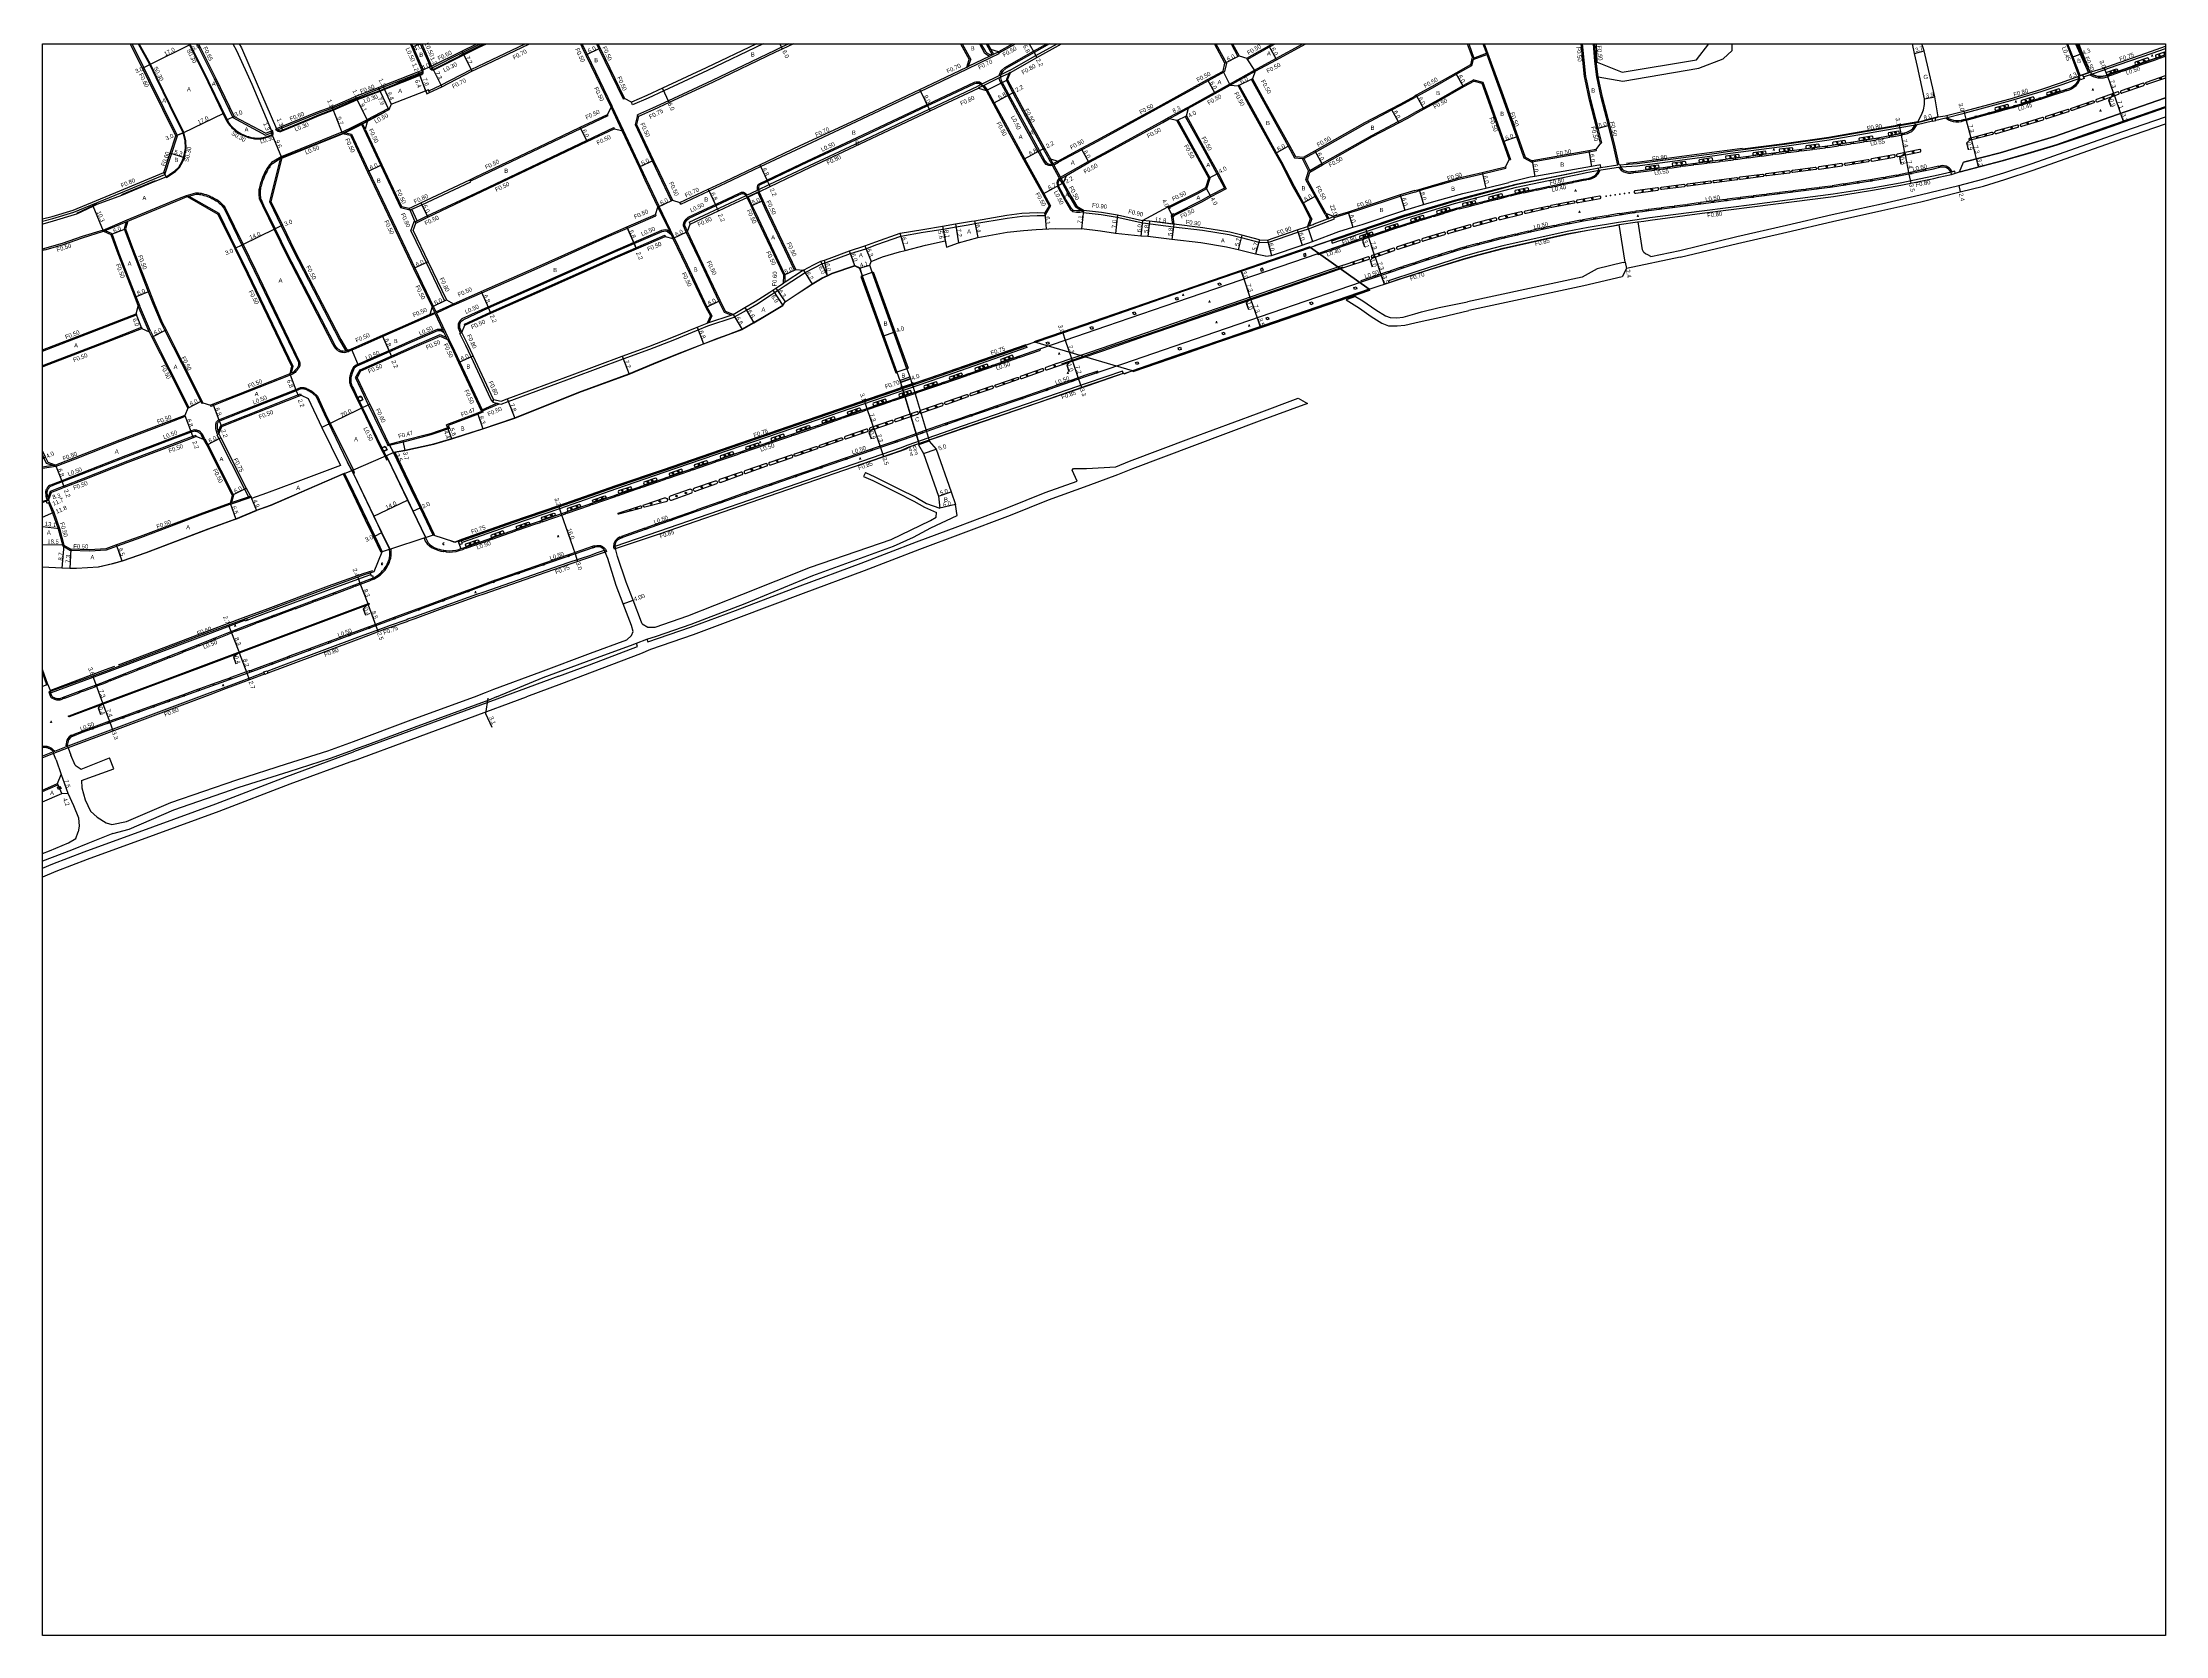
# Model space of a CAD drawing. Header units: metres. Extents: x -8000 to -6400, y -117600 to -117000.
# Drawn here: x -8000 to -7200, y -117600 to -117000 of the extents above; entities that cross this region are included whole.
import ezdxf

# ---------------------------------------------------------------- set-up
doc = ezdxf.new("R2010")
doc.units = ezdxf.units.M
doc.header["$LTSCALE"] = 2.5
for name, color, linetype in [('側溝・桝', 7, 'Continuous'), ('図郭', 7, 'Continuous'), ('幅員', 7, 'Continuous'), ('植栽', 7, 'Continuous'), ('歩道・分離帯・安全施設', 7, 'Continuous'), ('舗装', 7, 'Continuous'), ('道路', 7, 'Continuous')]:
    doc.layers.add(name, color=color, linetype=linetype)
doc.styles.get("Standard").update_dxf_attribs({"font": ''})
doc.styles.add('YOKO_DECO', font='txt.shx', dxfattribs={"bigfont": 'extfont.shx'})
doc.styles.get('Standard').set_extended_font_data('@MS PGothic')

# ---------------------------------------------------------------- blocks, each defined once
blk = doc.blocks.new('223800')
at = {"color": 0, "linetype": 'Continuous'}
blk.add_circle((0, 0), 0.75, dxfattribs=at)
blk = doc.blocks.new('223900')
blk.add_lwpolyline([(-0.2, -0.4), (-0.4, -0.3), (-0.5, -0.3), (-0.5, -0.2), (-0.4, 0), (-0.5, 0.2), (-0.5, 0.3), (-0.4, 0.3), (-0.2, 0.4), (0, 0.5), (0, 0.5), (0, 0.5), (0.2, 0.4), (0.4, 0.3), (0.5, 0.3), (0.5, 0.2), (0.4, 0), (0.5, -0.2), (0.5, -0.3), (0.4, -0.3), (0.2, -0.4), (0, -0.5), (0, -0.5), (0, -0.5)], close=True)

msp = doc.modelspace()

# ---------------------------------------------------------------- linework, layer by layer
at = {"layer": '側溝・桝'}
for points in [[(-7961.75, -117008.93), (-7966.24, -117000)], [(-7963.59, -117000.05), (-7963.62, -117000)], [(-7944.84, -117000), (-7937.74, -117014.35), (-7930.73, -117028.83), (-7929.92, -117030.23), (-7929.51, -117030.74), (-7929.08, -117031.2), (-7928.64, -117031.65), (-7928.18, -117032.08), (-7927.75, -117032.47), (-7927.2, -117032.92), (-7926.62, -117033.35), (-7926.02, -117033.76), (-7925.4, -117034.12), (-7925.26, -117034.2), (-7924.66, -117034.5), (-7924.04, -117034.77), (-7923.42, -117035.01), (-7922.78, -117035.23), (-7922.48, -117035.32), (-7921.86, -117035.49), (-7921.23, -117035.63), (-7920.59, -117035.74), (-7920.1, -117035.8), (-7919.49, -117035.85), (-7918.88, -117035.88), (-7918.26, -117035.87), (-7917.65, -117035.84), (-7917.08, -117035.77)], [(-7941.88, -117000), (-7935.36, -117013.18), (-7928.25, -117027.85), (-7915.92, -117034.5)], [(-7860.88, -117000), (-7860.41, -117001.11), (-7856.56, -117009.91)], [(-7857.62, -117000), (-7853.8, -117008.72)], [(-7854.44, -117017.73), (-7849.85, -117015.61), (-7838.46, -117009.78), (-7833.16, -117007.23), (-7818.11, -117000)], [(-7853.77, -117009.47), (-7853.26, -117009.88), (-7852.74, -117010.01), (-7841.24, -117004.24), (-7835.91, -117001.56), (-7832.63, -117000)], [(-7853.11, -117009.07), (-7841.69, -117003.34), (-7836.35, -117000.66), (-7834.96, -117000)], [(-7796.75, -117000), (-7796.3, -117000.99), (-7794.8, -117004.08), (-7785.46, -117023.38), (-7785.27, -117023.78)], [(-7791.22, -117000), (-7790.3, -117001.9), (-7781.14, -117020.84)], [(-7728.43, -117000), (-7749.4, -117010.06), (-7765.91, -117017.76), (-7771.81, -117020.51), (-7777.61, -117023.06)], [(-7718.72, -117000), (-7721.55, -117001.33), (-7724.09, -117002.52), (-7747.63, -117013.81), (-7764.16, -117021.52), (-7770.1, -117024.29), (-7775.82, -117026.82)], [(-7653.49, -117000), (-7650.21, -117005.93)], [(-7646.92, -117000), (-7645.1, -117003.31), (-7644.48, -117003.88), (-7643.51, -117004.43), (-7642.95, -117004.57)], [(-7644.41, -117000), (-7642.12, -117004.16)], [(-7639.55, -117003.47), (-7633.38, -117000)], [(-7639.41, -117012.01), (-7639.35, -117011.46), (-7639.03, -117010.75), (-7638.54, -117009.99), (-7637.33, -117008.92), (-7626.59, -117002.83), (-7621.55, -117000)], [(-7635.62, -117010.14), (-7625.65, -117004.49), (-7617.67, -117000)], [(-7557.8, -117000), (-7553.89, -117007.32), (-7554.57, -117010.44), (-7554.82, -117010.77), (-7560.74, -117013.99), (-7580.53, -117024.82), (-7602.48, -117036.81), (-7608.33, -117039.98), (-7617.12, -117044.69)], [(-7552.14, -117000), (-7549.55, -117004.84)], [(-7546, -117005.91), (-7537.64, -117001.2), (-7535.46, -117000)], [(-7543.29, -117009.95), (-7535.25, -117005.59), (-7525.04, -117000)], [(-7462.56, -117000), (-7460.72, -117005.05)], [(-7457.24, -117000), (-7455.93, -117003.59), (-7455.76, -117004.06), (-7450.56, -117018.26), (-7444.58, -117035.09), (-7441.74, -117043.08)], [(-7418.39, -117012.33), (-7419.68, -117000)], [(-7414.27, -117012.55), (-7414.28, -117012.45), (-7415.02, -117006.62), (-7415.61, -117000)], [(-7413.78, -117012.45), (-7414.52, -117006.57), (-7415.11, -117000)], [(-7236.88, -117000), (-7234.92, -117005.09), (-7232.21, -117012.06)], [(-7233.94, -117000), (-7229.05, -117010.95)], [(-7233.39, -117000), (-7232.16, -117002.77), (-7228.57, -117010.78)], [(-7233.18, -117000), (-7232.16, -117002.77)], [(-7953.38, -117050.13), (-7953.22, -117050.38), (-7952, -117049.59), (-7949.89, -117048.15), (-7948.37, -117046.67), (-7947.1, -117044.36), (-7946.54, -117042.98), (-7946.33, -117042.11), (-7945.8, -117039.49), (-7945.96, -117036.45), (-7946.69, -117033.51), (-7951.71, -117023.35), (-7956.93, -117012.68), (-7959.32, -117007.74), (-7963.59, -117000.05)], [(-7651.69, -117008.82), (-7651.06, -117008.52), (-7642.95, -117004.57), (-7642.12, -117004.16), (-7641.67, -117003.94), (-7639.77, -117003.02)], [(-7651.39, -117009.46), (-7642.64, -117005.2), (-7639.47, -117003.65)], [(-7651.06, -117008.52), (-7650.21, -117005.93)], [(-7642.65, -117002.16), (-7641.67, -117003.94)], [(-7639.47, -117003.65), (-7639.55, -117003.47), (-7639.77, -117003.02)], [(-7549.55, -117004.84), (-7549.11, -117004.6)], [(-7546, -117005.91), (-7546.24, -117005.47)], [(-7460.72, -117005.05), (-7460.81, -117005.42), (-7460.95, -117006.01), (-7461.51, -117008.32)], [(-7460.95, -117006.01), (-7455.76, -117004.06)], [(-7460.81, -117005.42), (-7455.93, -117003.59)], [(-7230.95, -117012.47), (-7228.28, -117011.6), (-7223.14, -117009.91), (-7221.5, -117009.25), (-7205.08, -117003.56), (-7200, -117001.78)], [(-7211.57, -117008.77), (-7207.53, -117007.37)], [(-7206.79, -117007.11), (-7204.16, -117006.2), (-7202.83, -117005.73)], [(-7202.09, -117005.47), (-7200, -117004.74)], [(-7953.88, -117049.26), (-7949.09, -117034.74), (-7954.14, -117024.54), (-7954.14, -117024.54), (-7959.36, -117013.86), (-7961.75, -117008.93)], [(-7856.73, -117009.99), (-7856.63, -117010.94), (-7856.68, -117011.22), (-7856.83, -117011.51), (-7857.1, -117011.75), (-7857.8, -117012.02), (-7871.12, -117017.29), (-7872.82, -117018.04), (-7881.44, -117021.19), (-7882.84, -117021.73)], [(-7856.95, -117010.73), (-7858.12, -117011.18), (-7871.54, -117016.39), (-7873.27, -117017.15), (-7881.82, -117020.48), (-7882.84, -117020.87)], [(-7856.56, -117009.91), (-7856.73, -117009.99), (-7857.02, -117010.11)], [(-7759.49, -117060.53), (-7748.82, -117055.52), (-7742.35, -117052.48), (-7729.41, -117046.32), (-7714.16, -117039.07), (-7693.22, -117029.28), (-7669.04, -117017.84), (-7664.29, -117015.59), (-7651.39, -117009.46)], [(-7730.53, -117055.16), (-7730.57, -117054.44), (-7730.58, -117054), (-7730.46, -117053.41), (-7730.26, -117053.05), (-7729.92, -117052.76), (-7727.01, -117051.38), (-7711.77, -117044.13), (-7690.83, -117034.35), (-7666.65, -117022.9), (-7661.89, -117020.65), (-7648.85, -117014.52), (-7648.24, -117014.39), (-7646.95, -117014.43), (-7645.82, -117015.16)], [(-7635.62, -117010.14), (-7639.41, -117012.01), (-7645.82, -117015.16), (-7647.6, -117016.03)], [(-7635.26, -117010.86), (-7635.92, -117011.18), (-7639.44, -117012.91), (-7645.26, -117015.77), (-7646.6, -117016.43), (-7647.25, -117016.75)], [(-7645.26, -117015.77), (-7644, -117017.33)], [(-7619.41, -117045.88), (-7619.99, -117046), (-7620.74, -117045.97), (-7621.82, -117045.48), (-7622.72, -117044.42), (-7624.78, -117040.65), (-7631.45, -117028.49), (-7636.24, -117019.54), (-7639.22, -117013.98), (-7639.44, -117012.91)], [(-7635.92, -117011.18), (-7636.8, -117013.48), (-7636.8, -117013.84), (-7634.31, -117018.5), (-7629.52, -117027.44), (-7622.86, -117039.59), (-7620.66, -117043.6)], [(-7568.34, -117023.92), (-7558.34, -117018.38), (-7552.7, -117015.23)], [(-7552.7, -117015.23), (-7543.29, -117009.95)], [(-7552.46, -117015.67), (-7543.05, -117010.39)], [(-7521.72, -117066.03), (-7524.81, -117060.02), (-7528.26, -117053.8), (-7532.97, -117044.67), (-7534.95, -117041.1), (-7544.33, -117024.2), (-7549.02, -117015.65), (-7549.46, -117015.87)], [(-7544.54, -117013.43), (-7544.09, -117013.2)], [(-7544.54, -117013.43), (-7539.96, -117021.77), (-7530.58, -117038.67), (-7528.16, -117043.03), (-7525.35, -117043.27), (-7524.76, -117043.32), (-7524.75, -117043.32), (-7520.34, -117040.84), (-7501.42, -117030.16), (-7491.52, -117024.95), (-7488.14, -117023.17), (-7482.85, -117020.3)], [(-7467.2, -117011.53), (-7476.38, -117016.72)], [(-7460.64, -117013.57), (-7464.74, -117015.89), (-7473.95, -117021.1)], [(-7461.51, -117008.32), (-7467.2, -117011.53)], [(-7460.64, -117013.57), (-7457.28, -117014.44)], [(-7457.28, -117014.44), (-7455.26, -117019.97), (-7449.29, -117036.77), (-7446.87, -117043.59)], [(-7412.4, -117037.41), (-7413.77, -117031.85), (-7416.59, -117021.13), (-7418.18, -117013.36), (-7418.39, -117012.33)], [(-7406.34, -117045.79), (-7407.89, -117038.99), (-7409.89, -117030.86), (-7412.69, -117020.22), (-7414.27, -117012.55)], [(-7286.58, -117028.84), (-7282.85, -117028), (-7275.83, -117026.21), (-7258.31, -117021.47), (-7246.81, -117017.97), (-7238.95, -117015.36), (-7232.34, -117012.95)], [(-7237.5, -117017.74), (-7236.25, -117017.33), (-7235.42, -117017), (-7234.55, -117016.42), (-7233.73, -117015.74), (-7233.11, -117014.97), (-7232.72, -117014.42), (-7232.23, -117013.24)], [(-7232.63, -117012.23), (-7232.21, -117012.06)], [(-7231.24, -117011.73), (-7229.05, -117010.95)], [(-7229.05, -117010.95), (-7228.57, -117010.78)], [(-7228.54, -117011.7), (-7227.28, -117012.33), (-7226.39, -117012.64), (-7225.46, -117012.87), (-7224.47, -117012.91), (-7223.39, -117012.81), (-7222.37, -117012.6), (-7221.66, -117012.32)], [(-7220.96, -117012.03), (-7220.52, -117011.86), (-7216.95, -117010.63)], [(-7216.26, -117010.39), (-7212.25, -117009)], [(-7882.84, -117020.87), (-7890.65, -117024.31), (-7896.23, -117026.31), (-7909.77, -117031.9), (-7911.39, -117032.57)], [(-7882.84, -117021.73), (-7890.36, -117025.05), (-7895.89, -117027.25), (-7899.43, -117028.71)], [(-7785.73, -117023.99), (-7781.63, -117032.76)], [(-7785.27, -117023.78), (-7781.17, -117032.54)], [(-7781.14, -117020.84), (-7780.69, -117020.62)], [(-7777.61, -117023.06), (-7778.05, -117022.05)], [(-7730.33, -117055.07), (-7726.19, -117053.1), (-7710.96, -117045.85), (-7690.03, -117036.07), (-7665.84, -117024.62), (-7661.08, -117022.37), (-7647.6, -117016.03)], [(-7644, -117017.33), (-7641.36, -117022.27), (-7636.55, -117031.25), (-7629.86, -117043.46), (-7622.62, -117056.44), (-7620.15, -117061.13), (-7622.17, -117064.59)], [(-7575.68, -117027.82), (-7568.34, -117023.92)], [(-7482.17, -117019.9), (-7482.85, -117020.3)], [(-7476.38, -117016.72), (-7482.17, -117019.9)], [(-7473.95, -117021.1), (-7479.77, -117024.28)], [(-7261.33, -117025.1), (-7257.56, -117024.08), (-7257.26, -117023.99)], [(-7256.56, -117023.78), (-7247.68, -117021.08)], [(-7246.96, -117020.86), (-7245.99, -117020.57), (-7242.92, -117019.54)], [(-7242.17, -117019.3), (-7238.17, -117017.97)], [(-7899.43, -117028.71), (-7909.39, -117032.83), (-7909.77, -117032.98)], [(-7887.17, -117033.37), (-7882.84, -117031.16)], [(-7886.99, -117033.83), (-7886.29, -117033.47), (-7882.84, -117031.72)], [(-7882.84, -117031.16), (-7877.78, -117028.64)], [(-7882.84, -117031.72), (-7879.88, -117030.25), (-7879.43, -117030.02), (-7877.56, -117029.08)], [(-7879.88, -117030.25), (-7878.95, -117032.21), (-7872.52, -117045.91), (-7865.09, -117061.76)], [(-7878.42, -117032.16), (-7879.43, -117030.02)], [(-7869.48, -117024.87), (-7869.87, -117024.51), (-7877.78, -117028.64)], [(-7859.53, -117067.16), (-7858.81, -117066.81), (-7855.03, -117064.92), (-7834.59, -117055.32), (-7807.89, -117042.61), (-7794.99, -117036.47), (-7784.75, -117031.6), (-7784.54, -117032.05)], [(-7838.74, -117051.74), (-7836.73, -117050.8), (-7810.04, -117038.09), (-7797.13, -117031.95), (-7786.79, -117027.08), (-7787.08, -117026.67)], [(-7775.78, -117026.89), (-7775.95, -117027.42), (-7776.62, -117030.47), (-7770.2, -117044.19), (-7767.99, -117048.92), (-7763.09, -117059.19)], [(-7775.45, -117027.48), (-7775.78, -117026.89), (-7775.82, -117026.82)], [(-7616.39, -117050.33), (-7605.92, -117044.35), (-7600.09, -117041.2), (-7578.13, -117029.21), (-7575.68, -117027.82)], [(-7575.44, -117028.26), (-7568.11, -117024.36)], [(-7575.08, -117061.67), (-7564.59, -117056.44), (-7561.19, -117054.54), (-7559.98, -117050.68), (-7564.89, -117041.74), (-7572.09, -117028.77)], [(-7569.41, -117027.46), (-7562.25, -117040.3), (-7557.44, -117049.07), (-7554.59, -117054.47), (-7559.95, -117057.28), (-7563.21, -117059.1), (-7573.72, -117064.34)], [(-7572.09, -117028.77), (-7572.54, -117028.99)], [(-7569.41, -117027.46), (-7568.96, -117027.24)], [(-7516.6, -117064.36), (-7520.45, -117057.59), (-7523.9, -117051.35), (-7522.92, -117048.08), (-7522.49, -117047.83), (-7517.87, -117045.19), (-7499.03, -117034.55), (-7489.19, -117029.37), (-7485.79, -117027.58), (-7482.85, -117025.99)], [(-7420.02, -117048.11), (-7444.77, -117053.23), (-7468.09, -117059.43), (-7487.19, -117065.21), (-7503.74, -117070.79), (-7514.25, -117074.4), (-7513.99, -117075.16), (-7503.48, -117071.55), (-7486.94, -117065.98), (-7467.87, -117060.21), (-7444.58, -117054.02), (-7419.86, -117048.9), (-7418.14, -117048.53), (-7412.65, -117047.58), (-7405.39, -117046.47), (-7398.95, -117045.98), (-7368.98, -117041.98), (-7364.94, -117041.41), (-7344.4, -117038.73), (-7326.77, -117036.29), (-7293.63, -117030.43), (-7287.83, -117029.12)], [(-7479.77, -117024.28), (-7482.85, -117025.99)], [(-7298.33, -117034.16), (-7298.29, -117034.15), (-7297.29, -117033.85), (-7296.46, -117033.51), (-7295.63, -117033.04), (-7294.85, -117032.33), (-7294.3, -117031.58), (-7293.63, -117030.43)], [(-7293.41, -117029.73), (-7288, -117028.37)], [(-7286.75, -117028.08), (-7285.7, -117027.61)], [(-7282.85, -117028), (-7281.73, -117028.69), (-7280.92, -117029.05), (-7280.04, -117029.29), (-7279.05, -117029.43), (-7277.93, -117029.42), (-7276.89, -117029.29), (-7276.58, -117029.21)], [(-7275.82, -117029.01), (-7275.14, -117028.84), (-7271.76, -117027.92)], [(-7270.97, -117027.71), (-7266.85, -117026.6)], [(-7266.17, -117026.41), (-7262.06, -117025.3)], [(-7917.16, -117035.48), (-7917.08, -117035.77), (-7915.29, -117035.26), (-7913.3, -117034.44), (-7913.15, -117034.29), (-7913.07, -117034.13), (-7913.05, -117034.06), (-7913.04, -117033.92), (-7913.05, -117033.8), (-7913.06, -117033.76), (-7913.15, -117033.4), (-7913.25, -117033.04), (-7913.37, -117032.74), (-7913.65, -117032.85)], [(-7915.92, -117034.5), (-7913.44, -117033.47)], [(-7913.44, -117033.47), (-7913.53, -117033.14), (-7913.65, -117032.85)], [(-7912.04, -117032.26), (-7911.79, -117032.09)], [(-7909.77, -117032.98), (-7910.34, -117033.22), (-7910.74, -117033.18), (-7911.13, -117033.12), (-7911.32, -117033.01), (-7911.45, -117032.91), (-7911.54, -117032.84), (-7911.71, -117032.68), (-7911.81, -117032.58), (-7912.04, -117032.26)], [(-7911.39, -117032.57), (-7911.5, -117032.47), (-7911.58, -117032.39), (-7911.79, -117032.09)], [(-7887.17, -117033.37), (-7910.04, -117042.62)], [(-7886.29, -117033.47), (-7883.61, -117034.07), (-7882.84, -117035.71)], [(-7882.84, -117035.71), (-7877.04, -117048.06), (-7865.5, -117072.34), (-7859.68, -117084.54), (-7852.62, -117099.16), (-7851.74, -117101.05), (-7851.52, -117101.52), (-7847.05, -117111.13)], [(-7781.17, -117032.54), (-7774.73, -117046.31), (-7772.51, -117051.05), (-7767.61, -117061.35)], [(-7414.66, -117039.94), (-7414.58, -117040.43)], [(-7412.88, -117037.53), (-7412.4, -117037.41)], [(-7337.2, -117040.38), (-7333.04, -117039.83)], [(-7332.34, -117039.74), (-7328.16, -117039.19)], [(-7327.45, -117039.1), (-7326.37, -117038.96), (-7323.26, -117038.47)], [(-7322.5, -117038.35), (-7318.43, -117037.7)], [(-7317.65, -117037.58), (-7313.57, -117036.93)], [(-7312.81, -117036.81), (-7309.64, -117036.31), (-7308.71, -117036.13)], [(-7307.98, -117035.99), (-7303.9, -117035.22)], [(-7303.08, -117035.06), (-7299.08, -117034.3)], [(-7910.04, -117042.62), (-7910.68, -117043.01), (-7913.68, -117044.84), (-7914.08, -117045.25), (-7914.43, -117045.64), (-7914.75, -117046.06), (-7915.05, -117046.48), (-7915.33, -117046.92), (-7915.59, -117047.35), (-7915.82, -117047.75), (-7916.18, -117048.41), (-7916.51, -117049.09), (-7916.81, -117049.78), (-7917.08, -117050.47), (-7917.34, -117051.16), (-7917.44, -117051.43), (-7917.62, -117051.95), (-7917.8, -117052.49), (-7917.98, -117053.03), (-7918.14, -117053.58), (-7918.27, -117054.13), (-7918.38, -117054.7), (-7918.43, -117055.1), (-7918.48, -117055.65), (-7918.51, -117056.2), (-7918.5, -117056.76), (-7918.47, -117057.32), (-7918.4, -117057.88), (-7918.29, -117058.42), (-7918.25, -117058.6), (-7917.1, -117061.04), (-7912.74, -117069.99), (-7908.17, -117079.35), (-7890.65, -117113.13), (-7890.24, -117114), (-7889.98, -117114.38), (-7889.7, -117114.73), (-7889.4, -117115.05), (-7889.27, -117115.17), (-7889.03, -117115.38), (-7888.77, -117115.57), (-7888.52, -117115.73), (-7888.07, -117116.03), (-7887.65, -117116.2), (-7887.22, -117116.29), (-7886.78, -117116.32), (-7886.08, -117116.37), (-7885.33, -117116.19), (-7884.6, -117116)], [(-7909.81, -117043.06), (-7910.42, -117043.44), (-7914.49, -117059.54), (-7910.04, -117068.67), (-7905.49, -117078.01), (-7888.01, -117111.71), (-7885.75, -117115.6), (-7885.45, -117115.7), (-7884.6, -117116)], [(-7615.7, -117052.64), (-7616.59, -117051.01), (-7616.68, -117050.85), (-7616.84, -117050.55), (-7616.98, -117050.3), (-7619.25, -117046.15), (-7619.41, -117045.88), (-7619.66, -117045.42), (-7620.66, -117043.6)], [(-7615.26, -117052.4), (-7616.15, -117050.77), (-7616.39, -117050.33), (-7618.95, -117045.68), (-7619.19, -117045.24), (-7620.22, -117043.35)], [(-7618.95, -117045.68), (-7618.66, -117045.52), (-7617.12, -117044.69)], [(-7525.35, -117043.27), (-7522.92, -117048.08)], [(-7524.76, -117043.32), (-7522.49, -117047.83)], [(-7482.85, -117055.9), (-7481.13, -117055.39), (-7476.42, -117054), (-7466.19, -117051.1), (-7457.4, -117049.06), (-7448.55, -117046.93)], [(-7448.67, -117046.44), (-7448.55, -117046.93)], [(-7447.34, -117043.75), (-7446.87, -117043.59)], [(-7441.74, -117043.08), (-7438.77, -117044.66)], [(-7414.58, -117040.43), (-7417.23, -117040.9), (-7438.77, -117044.66)], [(-7417.45, -117051.19), (-7416.22, -117050.83), (-7415.23, -117050.32), (-7414.36, -117049.69), (-7413.77, -117049.01), (-7413.04, -117047.64)], [(-7406.34, -117045.79), (-7412.77, -117046.8)], [(-7406.05, -117046.57), (-7405.1, -117047.79), (-7404.28, -117048.26), (-7403.37, -117048.6), (-7402.37, -117048.79), (-7401.47, -117048.77), (-7400.55, -117048.66), (-7400.49, -117048.65)], [(-7399.76, -117048.56), (-7392.55, -117047.62)], [(-7391.83, -117047.52), (-7387.58, -117046.97)], [(-7386.81, -117046.87), (-7382.61, -117046.32)], [(-7381.86, -117046.22), (-7377.7, -117045.68)], [(-7376.94, -117045.58), (-7372.7, -117045.02)], [(-7371.91, -117044.92), (-7368.63, -117044.49), (-7367.76, -117044.38)], [(-7367, -117044.28), (-7362.79, -117043.73)], [(-7362.03, -117043.63), (-7357.83, -117043.08)], [(-7357.09, -117042.98), (-7352.86, -117042.43)], [(-7352.12, -117042.33), (-7347.93, -117041.78)], [(-7347.14, -117041.68), (-7345.64, -117041.48), (-7342.94, -117041.13)], [(-7342.17, -117041.03), (-7338.01, -117040.48)], [(-7291.37, -117047.5), (-7295.58, -117048.36)], [(-7285.55, -117046.21), (-7288.14, -117046.85), (-7290.58, -117047.34)], [(-7280.25, -117048.31), (-7280.59, -117047.86), (-7281.01, -117047.35), (-7281.46, -117046.87), (-7282.04, -117046.49), (-7282.66, -117046.22), (-7283.36, -117046.05), (-7283.98, -117045.97), (-7284.71, -117046), (-7284.77, -117046.01)], [(-8000, -117066.89), (-7996.1, -117065.86), (-7988.22, -117063.48), (-7970.53, -117056.17), (-7953.88, -117049.26), (-7954.28, -117048.56)], [(-7861.49, -117062.76), (-7860.77, -117062.42), (-7860.76, -117062.41), (-7857.06, -117060.68), (-7838.59, -117052.01)], [(-7838.59, -117052.01), (-7838.74, -117051.74), (-7838.98, -117051.31)], [(-7757.45, -117071.02), (-7758.41, -117068.61), (-7758.41, -117067.99), (-7758.2, -117067.11), (-7757.87, -117066.59), (-7757.41, -117066.1), (-7756.63, -117065.35), (-7739.96, -117057.54), (-7736.58, -117055.93), (-7735.89, -117056.02), (-7735.23, -117056.34), (-7734.83, -117056.67), (-7734.53, -117057.07)], [(-7734.85, -117057.21), (-7734.53, -117057.07), (-7730.53, -117055.16), (-7730.33, -117055.07)], [(-7729.99, -117055.79), (-7730.44, -117056), (-7734.05, -117057.72), (-7734.51, -117057.94)], [(-7616.84, -117050.55), (-7617.56, -117051.54), (-7617.73, -117052.4), (-7617.66, -117053.06), (-7617.43, -117054.06), (-7614.76, -117058.93), (-7612.69, -117062.38), (-7611.79, -117063.29), (-7610.41, -117063.53), (-7608.97, -117063.46), (-7607.83, -117063.29)], [(-7615.7, -117052.64), (-7612.85, -117057.84), (-7610.69, -117061.44), (-7610.53, -117061.6), (-7608.72, -117062.74), (-7608.48, -117062.89), (-7607.83, -117063.29), (-7607.78, -117063.32)], [(-7482.85, -117055.9), (-7488.2, -117057.49), (-7504.47, -117062.86), (-7507.86, -117063.92), (-7513.33, -117065.66)], [(-7441.96, -117056.2), (-7437.87, -117055.35)], [(-7436.98, -117055.16), (-7432.98, -117054.33)], [(-7432.18, -117054.16), (-7428.04, -117053.3)], [(-7427.25, -117053.13), (-7423.15, -117052.28)], [(-7422.33, -117052.1), (-7419.35, -117051.48), (-7418.21, -117051.31)], [(-7279.25, -117048.82), (-7279.44, -117048.09), (-7280.8, -117048.46), (-7285.65, -117049.57), (-7287.46, -117049.98), (-7299.94, -117052.52), (-7310.51, -117054.45), (-7325.24, -117056.74), (-7354.86, -117060.56), (-7374.7, -117063.09), (-7394.31, -117065.68), (-7396.65, -117066.04), (-7399.08, -117066.35), (-7406.08, -117067.36)], [(-7341.19, -117055.56), (-7345.44, -117056.11)], [(-7336.27, -117054.93), (-7340.45, -117055.47)], [(-7331.28, -117054.29), (-7335.51, -117054.83)], [(-7326.27, -117053.64), (-7330.56, -117054.19)], [(-7321.25, -117052.87), (-7325.57, -117053.55)], [(-7316.26, -117052.1), (-7320.55, -117052.76)], [(-7311.22, -117051.31), (-7315.56, -117051.99)], [(-7306.27, -117050.41), (-7310.56, -117051.19)], [(-7301.29, -117049.51), (-7305.55, -117050.28)], [(-7296.28, -117048.5), (-7300.54, -117049.37), (-7300.54, -117049.37)], [(-7968.06, -117066.41), (-7948.32, -117058.25), (-7945.67, -117057.18)], [(-7945.67, -117057.18), (-7942.19, -117056.23), (-7941.66, -117056.22), (-7941.17, -117056.25), (-7940.69, -117056.31), (-7940.22, -117056.39), (-7939.76, -117056.49), (-7939.31, -117056.6), (-7939.01, -117056.68), (-7938.33, -117056.88), (-7937.66, -117057.11), (-7937.01, -117057.38), (-7936.37, -117057.67), (-7935.96, -117057.87), (-7935.41, -117058.16), (-7934.87, -117058.46), (-7934.33, -117058.78), (-7933.81, -117059.13), (-7933.3, -117059.51), (-7933.1, -117059.68), (-7932.62, -117060.11), (-7932.17, -117060.56), (-7931.75, -117061.04), (-7931.36, -117061.55), (-7931.15, -117061.84), (-7924.42, -117075.68), (-7919.76, -117085.24), (-7903.09, -117119.86), (-7903.03, -117120.27), (-7903.01, -117120.63), (-7903.02, -117121), (-7903.07, -117121.36), (-7903.16, -117121.71), (-7903.19, -117121.78), (-7903.31, -117122.07), (-7903.47, -117122.35), (-7903.65, -117122.6), (-7903.84, -117122.84), (-7904.03, -117123.05), (-7904.21, -117123.25), (-7904.23, -117123.28), (-7904.51, -117123.58), (-7904.82, -117123.88), (-7905.15, -117124.17), (-7905.5, -117124.42), (-7905.58, -117124.48), (-7906.08, -117124.69), (-7906.67, -117124.95)], [(-7945.48, -117057.64), (-7945.67, -117057.18)], [(-7945.48, -117057.64), (-7944.8, -117057.46), (-7933.49, -117063.89), (-7927.12, -117077.01), (-7922.47, -117086.55), (-7905.62, -117121.52), (-7906.28, -117124.24)], [(-7865.09, -117061.76), (-7862.03, -117062.49), (-7861.56, -117062.6)], [(-7859.33, -117067.62), (-7859.53, -117067.16), (-7859.65, -117066.89), (-7861.49, -117062.76), (-7861.56, -117062.6), (-7861.82, -117062.03)], [(-7858.81, -117066.81), (-7860.77, -117062.42)], [(-7768.06, -117061.56), (-7763.64, -117070.83), (-7763.1, -117071.96), (-7762.42, -117073.39)], [(-7761.97, -117073.17), (-7767.61, -117061.35)], [(-7763.09, -117059.19), (-7762.64, -117058.98)], [(-7759.49, -117060.53), (-7759.79, -117059.89)], [(-7756.28, -117067.28), (-7739.14, -117059.26), (-7734.85, -117057.21)], [(-7720.25, -117087.04), (-7731.25, -117063.75), (-7732.55, -117060.96), (-7734.05, -117057.72)], [(-7716.62, -117085.36), (-7727.62, -117062.07), (-7728.92, -117059.27), (-7730.44, -117056)], [(-7622.16, -117064.81), (-7622.17, -117064.59), (-7622.24, -117063.71)], [(-7607.82, -117063.67), (-7607.78, -117063.32), (-7607.72, -117062.77)], [(-7607.82, -117063.67), (-7601.08, -117064.43), (-7595.05, -117065.41), (-7585.31, -117067.57), (-7573.84, -117068.97), (-7562.86, -117070.25), (-7552.8, -117071.88), (-7548.28, -117073.04), (-7541.6, -117074.77), (-7538.25, -117074.95), (-7526.93, -117071.05), (-7522.99, -117069.74)], [(-7516.25, -117063.97), (-7515.26, -117065.85)], [(-7475.74, -117065.1), (-7471.69, -117063.86)], [(-7470.99, -117063.64), (-7467.03, -117062.43), (-7466.89, -117062.39)], [(-7466.19, -117062.22), (-7462.06, -117061.18)], [(-7461.33, -117060.99), (-7457.23, -117059.96)], [(-7456.49, -117059.78), (-7452.37, -117058.74)], [(-7451.61, -117058.55), (-7447.52, -117057.52)], [(-7446.8, -117057.34), (-7443.99, -117056.63), (-7442.67, -117056.35)], [(-7400.7, -117063.34), (-7404.87, -117063.94)], [(-7395.74, -117062.65), (-7397.1, -117062.86), (-7399.51, -117063.17), (-7399.95, -117063.23)], [(-7390.81, -117061.98), (-7394.76, -117062.5), (-7395, -117062.53)], [(-7385.86, -117061.32), (-7390.05, -117061.88)], [(-7380.94, -117060.68), (-7385.1, -117061.22)], [(-7375.95, -117060.02), (-7380.18, -117060.58)], [(-7370.93, -117059.38), (-7375.11, -117059.91), (-7375.17, -117059.91)], [(-7365.99, -117058.75), (-7370.24, -117059.29)], [(-7361.05, -117058.12), (-7365.27, -117058.65)], [(-7356.12, -117057.49), (-7360.3, -117058.02)], [(-7351.15, -117056.85), (-7355.27, -117057.38), (-7355.36, -117057.39)], [(-7346.19, -117056.21), (-7350.39, -117056.75)], [(-7977.16, -117070.25), (-7985.03, -117072.73), (-7992.6, -117075.27), (-7999.24, -117077.24), (-8000, -117077.47)], [(-7977.16, -117070.25), (-7968.06, -117066.41)], [(-7977.01, -117070.72), (-7976.39, -117070.46), (-7968.46, -117067.12), (-7967.87, -117066.87)], [(-7976.39, -117070.46), (-7973.89, -117071.6), (-7971.16, -117078.95), (-7964.76, -117095.31), (-7963.43, -117098.72)], [(-7968.46, -117067.12), (-7969.24, -117069.77), (-7966.51, -117077.11), (-7960.11, -117093.49), (-7958.36, -117097.97), (-7955.29, -117105.32), (-7953.88, -117108.11), (-7947.65, -117120.44), (-7940.34, -117134.85), (-7939.98, -117135.56)], [(-7861.23, -117070.48), (-7859.97, -117067.05), (-7859.65, -117066.89)], [(-7861.23, -117070.48), (-7855.44, -117082.51), (-7848.47, -117096.95)], [(-7844.9, -117098.47), (-7834.46, -117093.86), (-7813.63, -117084.68), (-7787.46, -117072.97), (-7779.55, -117069.55), (-7768.84, -117064.85)], [(-7842.48, -117109.06), (-7843.21, -117107.2), (-7843.27, -117105.63), (-7842.76, -117104.44), (-7841.8, -117103.59), (-7832.1, -117099.16), (-7811.28, -117089.98), (-7785.11, -117078.28), (-7777.23, -117074.87), (-7766.67, -117070.29), (-7765.98, -117070.12), (-7765.26, -117070.03), (-7764.55, -117070.21), (-7764.04, -117070.49), (-7763.64, -117070.83)], [(-7830.34, -117135.14), (-7828.76, -117135.5), (-7828.63, -117135.53), (-7827.94, -117135.69), (-7827.81, -117135.72), (-7827.1, -117135.88), (-7824.47, -117134.9), (-7800, -117125.82), (-7781.15, -117118.83), (-7771.12, -117115.11), (-7762.38, -117111.7), (-7752.92, -117107.85), (-7749.23, -117106.34), (-7739.39, -117103.08), (-7739.19, -117102.99), (-7734.76, -117100.42), (-7730.83, -117098.15), (-7725.3, -117094.53), (-7724.16, -117093.78), (-7723.11, -117093.09), (-7720.17, -117091.17), (-7712.57, -117086.26), (-7708.97, -117084.38), (-7706.29, -117083.03), (-7705.01, -117082.62), (-7703.25, -117081.98), (-7695.48, -117079.14), (-7689.79, -117077.27), (-7685.55, -117075.69), (-7676.56, -117072.54), (-7668.1, -117071.08), (-7660.66, -117069.86), (-7655.75, -117069.03), (-7651.96, -117068.4), (-7649.8, -117068.03), (-7648.64, -117067.83), (-7636.49, -117065.7), (-7630.87, -117065.03), (-7625.2, -117064.77), (-7622.16, -117064.81)], [(-7769.04, -117064.4), (-7768.84, -117064.85)], [(-7757.45, -117071.02), (-7757, -117070.81)], [(-7740.49, -117102.28), (-7743, -117101.32), (-7745.08, -117097.03), (-7752.6, -117081.21), (-7757.45, -117071.02)], [(-7756.28, -117067.28), (-7755.94, -117068)], [(-7573.73, -117068.08), (-7574.24, -117068.01), (-7582.85, -117066.94), (-7585.44, -117066.62)], [(-7574.34, -117064.65), (-7574.66, -117064.81), (-7574.24, -117068.01)], [(-7523.27, -117068.89), (-7522.66, -117068.66), (-7521.24, -117068.12), (-7520.77, -117067.94), (-7515.73, -117066.03), (-7515.26, -117065.85), (-7513.5, -117065.19)], [(-7522.99, -117069.74), (-7513.19, -117066.03)], [(-7521.72, -117066.03), (-7522.66, -117068.66)], [(-7516.6, -117064.36), (-7515.73, -117066.03)], [(-7513.19, -117066.03), (-7513.3, -117065.72), (-7513.33, -117065.66), (-7513.5, -117065.19)], [(-7499.55, -117072.75), (-7495.5, -117071.4)], [(-7494.78, -117071.16), (-7490.78, -117069.83)], [(-7406.08, -117067.36), (-7417.55, -117069.31), (-7425.53, -117070.81), (-7449.7, -117076.2), (-7458.83, -117078.63), (-7464.72, -117080.25), (-7482.08, -117085.86), (-7492.8, -117089.33), (-7492.55, -117090.07)], [(-7490.04, -117069.59), (-7486.03, -117068.25)], [(-7485.23, -117068.01), (-7481.26, -117066.79)], [(-7480.53, -117066.57), (-7476.46, -117065.32)], [(-7444.91, -117071.8), (-7449.04, -117072.75)], [(-7440.01, -117070.66), (-7444.21, -117071.63)], [(-7435.17, -117069.57), (-7437.74, -117070.14), (-7439.29, -117070.49)], [(-7430.29, -117068.51), (-7434.43, -117069.41)], [(-7425.42, -117067.53), (-7429.55, -117068.36)], [(-7420.49, -117066.54), (-7424.67, -117067.38)], [(-7415.52, -117065.67), (-7419.45, -117066.33), (-7419.75, -117066.39)], [(-7410.62, -117064.86), (-7414.8, -117065.55)], [(-7405.63, -117064.05), (-7406.62, -117064.19), (-7409.87, -117064.74)], [(-7405.84, -117068.15), (-7398.97, -117067.15), (-7398.72, -117067.12)], [(-7841.02, -117105.66), (-7831.2, -117101.17), (-7810.39, -117091.99), (-7784.22, -117080.29), (-7776.35, -117076.88), (-7765.53, -117072.2)], [(-7765.53, -117072.2), (-7765.33, -117072.66)], [(-7761.97, -117073.17), (-7757.12, -117083.35), (-7749.61, -117099.14), (-7747.76, -117102.55), (-7748.93, -117105.08)], [(-7519.65, -117079.19), (-7519.2, -117079.46), (-7519.19, -117079.46), (-7518.4, -117079.19)], [(-7517.77, -117078.97), (-7513.95, -117077.65)], [(-7513.37, -117077.46), (-7513.21, -117077.4), (-7509.73, -117076.21)], [(-7509.04, -117075.97), (-7505.04, -117074.6)], [(-7504.28, -117074.35), (-7502.58, -117073.76), (-7500.24, -117072.98)], [(-7473.8, -117079.59), (-7477.85, -117080.86)], [(-7469.07, -117078.12), (-7473.1, -117079.38)], [(-7465.67, -117077.06), (-7468.36, -117077.9)], [(-7464.26, -117076.68), (-7465.67, -117077.06)], [(-7459.38, -117075.37), (-7459.67, -117075.44), (-7463.49, -117076.48)], [(-7454.56, -117074.13), (-7458.67, -117075.19)], [(-7449.75, -117072.92), (-7450.43, -117073.07), (-7453.9, -117073.97)], [(-7713.17, -117085.34), (-7720.16, -117089.86), (-7720.77, -117090.25)], [(-7720.7, -117087.25), (-7720.25, -117087.04), (-7720.09, -117086.97)], [(-7720.16, -117089.86), (-7720.09, -117086.97)], [(-7716.62, -117085.36), (-7716.16, -117085.15)], [(-7497.57, -117087.48), (-7500.95, -117088.62), (-7503.21, -117089.4), (-7503.04, -117089.89)], [(-7492.81, -117085.87), (-7496.91, -117087.26)], [(-7488.02, -117084.25), (-7492.09, -117085.63)], [(-7483.34, -117082.67), (-7487.37, -117084.03)], [(-7478.57, -117081.08), (-7479.3, -117081.31), (-7482.67, -117082.45)], [(-8000, -117115.91), (-7977.84, -117107.41), (-7964.54, -117102.25)], [(-7964.72, -117101.78), (-7964.54, -117102.25)], [(-7959.8, -117108.59), (-7963.9, -117098.9)], [(-7959.35, -117108.36), (-7963.43, -117098.72)], [(-7851.98, -117101.73), (-7863.17, -117106.62), (-7871.77, -117110.4), (-7882.84, -117115.27)], [(-7854.02, -117102.07), (-7852.2, -117101.26)], [(-7847.42, -117111.51), (-7847.76, -117110.78), (-7848.59, -117109.01), (-7848.99, -117108.14), (-7851.98, -117101.73), (-7852.2, -117101.26), (-7852.97, -117099.6), (-7853.16, -117099.2)], [(-7851.74, -117101.05), (-7845.1, -117098.01)], [(-7844.9, -117098.47), (-7851.52, -117101.52)], [(-7848.47, -117096.95), (-7847.75, -117096.6)], [(-7749.57, -117105.29), (-7748.93, -117105.08), (-7740.49, -117102.28), (-7739.74, -117102.03)], [(-8000, -117121.28), (-7999.25, -117120.98), (-7976.03, -117112.07), (-7962.72, -117106.9)], [(-7962.72, -117106.9), (-7962.54, -117107.37)], [(-7959.35, -117108.36), (-7958.34, -117110.37), (-7952.1, -117122.7), (-7944.8, -117137.11)], [(-7848.99, -117108.14), (-7849.52, -117107.75), (-7850.36, -117107.67), (-7851.33, -117107.77), (-7860.84, -117111.93), (-7869.44, -117115.71), (-7881.8, -117121.13), (-7882.84, -117121.93)], [(-7882.04, -117126), (-7880.34, -117122.89), (-7868.55, -117117.73), (-7859.95, -117113.94), (-7850.1, -117109.64), (-7847.76, -117110.78)], [(-7847.05, -117111.13), (-7844.69, -117115.79), (-7842.73, -117119.99), (-7834.36, -117137.97), (-7834.18, -117138.35), (-7834.15, -117138.42), (-7833.96, -117138.83)], [(-7830.32, -117135.05), (-7831.01, -117134), (-7838.47, -117118), (-7840.46, -117113.74), (-7842.76, -117109.18), (-7842.48, -117109.06), (-7842.03, -117108.85)], [(-7840.81, -117106.11), (-7841.02, -117105.66)], [(-7884.37, -117115.94), (-7884.6, -117116)], [(-7882.84, -117115.27), (-7884.37, -117115.94)], [(-7842.17, -117187.32), (-7822.75, -117180.46), (-7805.48, -117174.57), (-7783.91, -117167.05), (-7766.05, -117160.95), (-7708.14, -117141.01), (-7661.97, -117125.15), (-7629.29, -117113.82), (-7629.03, -117114.55), (-7661.72, -117125.88), (-7707.89, -117141.74), (-7765.8, -117161.68), (-7783.66, -117167.78), (-7805.23, -117175.3), (-7822.5, -117181.19), (-7841.89, -117188.04)], [(-7641.47, -117121.55), (-7632.67, -117118.5)], [(-7631.96, -117118.25), (-7623.99, -117115.5), (-7624.14, -117115.06)], [(-7906.67, -117124.95), (-7926.13, -117132.66), (-7935.55, -117136.35), (-7936.5, -117136.72)], [(-7906.67, -117124.95), (-7906.85, -117124.49)], [(-7882.84, -117121.93), (-7883.07, -117122.28), (-7883.31, -117122.79), (-7883.79, -117124.03), (-7884.19, -117125.37), (-7884.26, -117125.8), (-7884.31, -117126.29), (-7884.33, -117126.59), (-7884.32, -117127.05), (-7884.29, -117127.51), (-7884.26, -117127.72), (-7884.19, -117128.13), (-7884.09, -117128.54), (-7883.95, -117128.98), (-7882.84, -117131.15)], [(-7881.42, -117125.91), (-7882.04, -117126), (-7878.94, -117132.65), (-7877.23, -117136.16), (-7870.14, -117150.77), (-7869.95, -117151.17), (-7869.74, -117151.6)], [(-7592.81, -117124.22), (-7593.08, -117123.42), (-7606.33, -117127.91), (-7625.33, -117134.53), (-7653.48, -117144.15), (-7673.91, -117151.26), (-7676.86, -117152.5), (-7729.96, -117170.85), (-7767.82, -117183.9), (-7784.35, -117189.51), (-7784.09, -117190.27)], [(-7676.9, -117126.91), (-7673.15, -117125.53)], [(-7676.66, -117127.57), (-7672.9, -117126.19)], [(-7660.34, -117128.05), (-7651.58, -117125.04)], [(-7650.85, -117124.79), (-7649.55, -117124.34), (-7642.17, -117121.78)], [(-7612.46, -117126.91), (-7621.23, -117129.97)], [(-7603.05, -117123.67), (-7607.3, -117125.11), (-7611.71, -117126.65)], [(-7939.53, -117135.33), (-7939.98, -117135.56)], [(-7934.05, -117147.28), (-7934.59, -117145.65), (-7934.68, -117145.13), (-7934.72, -117144.61), (-7934.73, -117144.14), (-7934.73, -117143.93), (-7934.73, -117143.71), (-7934.71, -117143.48), (-7934.67, -117143.23), (-7934.6, -117142.97), (-7934.52, -117142.79), (-7934.38, -117142.57), (-7934.19, -117142.31), (-7934, -117142.11), (-7933.77, -117141.92), (-7933.48, -117141.76), (-7924, -117138.05), (-7904.53, -117130.35), (-7902.71, -117129.62), (-7902.29, -117129.59), (-7901.93, -117129.6), (-7901.57, -117129.64), (-7901.23, -117129.7), (-7900.96, -117129.77), (-7900.59, -117129.89), (-7900.24, -117130.04), (-7899.91, -117130.2), (-7899.6, -117130.37), (-7899.44, -117130.45), (-7898.92, -117130.75), (-7898.41, -117131.08), (-7897.98, -117131.4), (-7896.39, -117132.86)], [(-7933.84, -117146.31), (-7932.85, -117143.88), (-7923.2, -117140.1), (-7903.72, -117132.39), (-7902.75, -117132.01)], [(-7902.75, -117132.01), (-7902.56, -117132.47)], [(-7896.39, -117132.86), (-7893.3, -117139.48), (-7882.84, -117160.76)], [(-7882.84, -117131.15), (-7881.56, -117133.89), (-7879.84, -117137.43), (-7872.5, -117152.55), (-7871.76, -117153.97), (-7870.88, -117155.63), (-7870.31, -117156.83), (-7869.84, -117156.65)], [(-7834.36, -117137.97), (-7828.76, -117135.5)], [(-7834.15, -117138.42), (-7827.94, -117135.69)], [(-7830.1, -117134.07), (-7830.32, -117135.05), (-7830.34, -117135.14)], [(-7688.74, -117137.8), (-7679.92, -117134.77)], [(-7679.2, -117134.53), (-7670.52, -117131.54)], [(-7669.76, -117131.28), (-7661.05, -117128.29)], [(-7631.35, -117133.46), (-7640.02, -117136.42)], [(-7621.89, -117130.2), (-7626.3, -117131.74), (-7630.64, -117133.22)], [(-7946.21, -117140.57), (-7955.21, -117143.98), (-7970.84, -117149.91), (-7987.72, -117156.57), (-7995.02, -117159.39), (-7996.03, -117159.04), (-7998.42, -117158.22)], [(-7946.21, -117140.57), (-7946.39, -117140.11)], [(-7944.8, -117137.11), (-7945.24, -117137.33)], [(-7936.5, -117136.72), (-7936.68, -117136.25)], [(-7833.96, -117138.83), (-7834.4, -117139.02), (-7835.83, -117139.64), (-7847.1, -117143.94), (-7846.68, -117145.09), (-7853.63, -117147.47), (-7864.06, -117150.14), (-7869.74, -117151.6)], [(-7834.61, -117138.6), (-7834.4, -117139.02)], [(-7707.81, -117144.37), (-7698.92, -117141.31)], [(-7698.26, -117141.08), (-7690.98, -117138.57), (-7689.46, -117138.05)], [(-7659.79, -117143.21), (-7668.46, -117146.23)], [(-7650.33, -117139.94), (-7654.45, -117141.35), (-7659.05, -117142.95)], [(-7640.76, -117136.68), (-7649.6, -117139.7)], [(-7938.82, -117148.94), (-7939.67, -117147.25), (-7939.86, -117146.99), (-7940.05, -117146.74), (-7940.28, -117146.5), (-7940.47, -117146.34), (-7940.76, -117146.14), (-7941.07, -117145.98), (-7941.38, -117145.86), (-7941.52, -117145.81), (-7941.81, -117145.73), (-7942.12, -117145.66), (-7942.44, -117145.62), (-7942.82, -117145.6), (-7944.17, -117146), (-7953.15, -117149.4), (-7968.75, -117155.32), (-7985.61, -117161.97), (-7992.75, -117164.73), (-7995.97, -117165.98), (-7997.41, -117166.53), (-7997.69, -117166.76), (-7997.9, -117166.98), (-7998.07, -117167.21), (-7998.22, -117167.43), (-7998.24, -117167.47), (-7998.4, -117167.74), (-7998.55, -117168.03), (-7998.68, -117168.34), (-7998.77, -117168.67), (-7998.8, -117168.83), (-7998.83, -117169.12), (-7998.82, -117169.41), (-7998.79, -117169.68), (-7998.75, -117169.92), (-7998.73, -117170.13), (-7998.68, -117170.49), (-7998.62, -117170.87), (-7998.55, -117171.15), (-7998.16, -117172.17)], [(-7942.24, -117147.62), (-7943.43, -117148.07), (-7952.37, -117151.46), (-7967.95, -117157.37), (-7984.81, -117164.02), (-7991.96, -117166.78), (-7995.18, -117168.03), (-7997.09, -117168.76), (-7997.98, -117171.25)], [(-7942.24, -117147.62), (-7942.06, -117148.09)], [(-7939.26, -117149.18), (-7938.82, -117148.94)], [(-7938.82, -117148.94), (-7937.68, -117151.09), (-7928.04, -117170.16), (-7928.76, -117172.93)], [(-7933.6, -117147.04), (-7934.05, -117147.28), (-7934.26, -117147.4)], [(-7934.26, -117147.4), (-7933.49, -117148.85), (-7923.88, -117167.85), (-7922.37, -117170.75)], [(-7933.84, -117146.31), (-7933.6, -117147.04)], [(-7869.36, -117151.01), (-7869.95, -117151.17)], [(-7736.1, -117154.12), (-7727.31, -117151.09)], [(-7726.63, -117150.85), (-7717.62, -117147.75)], [(-7716.93, -117147.51), (-7708.52, -117144.62)], [(-7678.69, -117149.78), (-7687.33, -117152.75)], [(-7669.18, -117146.48), (-7675.46, -117148.67), (-7678.03, -117149.55)], [(-7998.42, -117158.22), (-7999.46, -117156.08), (-8000, -117154.98)], [(-7996.03, -117159.04), (-8000, -117159.65)], [(-7995.02, -117159.39), (-8000, -117160.16)], [(-7754.99, -117160.63), (-7746.27, -117157.62)], [(-7745.58, -117157.38), (-7738.16, -117154.83), (-7736.82, -117154.37)], [(-7706.99, -117159.5), (-7709.72, -117160.44), (-7715.73, -117162.51)], [(-7697.59, -117156.27), (-7706.27, -117159.25)], [(-7688.01, -117152.98), (-7696.84, -117156.01)], [(-7882.82, -117161.96), (-7882.36, -117161.74), (-7882.56, -117161.34), (-7882.84, -117160.76)], [(-7783.37, -117170.41), (-7776.24, -117167.95), (-7774.64, -117167.4)], [(-7773.95, -117167.16), (-7765.18, -117164.14)], [(-7764.45, -117163.89), (-7755.7, -117160.87)], [(-7725.84, -117166), (-7727.43, -117166.55), (-7734.61, -117169.09)], [(-7716.45, -117162.76), (-7725.17, -117165.77)], [(-7997.98, -117171.25), (-7997.7, -117171.97)], [(-7997.77, -117173.09), (-7996.21, -117176.8), (-7994.08, -117182.91), (-7992.32, -117189.3), (-7989.46, -117191)], [(-7929.16, -117173.59), (-7939.54, -117177.39), (-7963.01, -117186.27), (-7971.87, -117189.35), (-7976.02, -117190.84), (-7982.31, -117191.22), (-7989.46, -117191)], [(-7929.33, -117173.12), (-7928.76, -117172.93), (-7922.37, -117170.75), (-7921.66, -117170.51)], [(-7929.16, -117173.59), (-7921.42, -117170.96)], [(-7802.24, -117176.92), (-7793.54, -117173.91)], [(-7792.85, -117173.68), (-7784.1, -117170.66)], [(-7744.77, -117172.68), (-7753.41, -117175.74)], [(-7735.28, -117169.33), (-7744.04, -117172.43)], [(-7830.59, -117186.77), (-7821.69, -117183.65)], [(-7821.01, -117183.42), (-7814.43, -117181.12), (-7812.37, -117180.41)], [(-7811.67, -117180.17), (-7802.92, -117177.15)], [(-7772.96, -117182.66), (-7781.76, -117185.77)], [(-7763.57, -117179.33), (-7772.23, -117182.4)], [(-7754.19, -117176.02), (-7762.84, -117179.08)], [(-7915.32, -117236.52), (-7909.04, -117234.15), (-7880.11, -117223.36), (-7871.54, -117220.13), (-7868.86, -117219.22), (-7862.99, -117217.15), (-7862.27, -117216.84), (-7859.92, -117216.02), (-7857.98, -117215.28), (-7848.15, -117211.7), (-7845.76, -117210.93), (-7836.33, -117207.48), (-7833.92, -117206.79), (-7801.95, -117195.56), (-7793.42, -117192.74), (-7791.24, -117191.87), (-7788.24, -117190.95), (-7787.91, -117191.66)], [(-7875.49, -117201.98), (-7874.9, -117201.71), (-7874.07, -117201.22), (-7873.51, -117200.88), (-7872.75, -117200.29), (-7872.06, -117199.67), (-7871.44, -117199.04), (-7870.9, -117198.38), (-7870.46, -117197.77), (-7870.1, -117197.21), (-7869.68, -117196.41), (-7869.28, -117195.54), (-7868.94, -117194.6), (-7868.69, -117193.87), (-7868.56, -117192.95), (-7868.57, -117192.19), (-7868.57, -117191.36), (-7868.64, -117190.41)], [(-7869.2, -117190.59), (-7868.64, -117190.41)], [(-7856.21, -117186.33), (-7855.68, -117186.16)], [(-7856.21, -117186.33), (-7855.73, -117187.51), (-7854.99, -117188.52), (-7854.2, -117189.25), (-7853.42, -117189.86), (-7852.56, -117190.31), (-7851.67, -117190.7), (-7850.69, -117191.01), (-7849.83, -117191.22), (-7848.85, -117191.37), (-7848.8, -117191.38)], [(-7848.03, -117191.51), (-7847.89, -117191.53), (-7846.65, -117191.6), (-7845.49, -117191.53), (-7844.14, -117191.35), (-7842.97, -117191.07), (-7842.14, -117190.81), (-7841.55, -117190.6), (-7841.08, -117190.44)], [(-7840.37, -117190.19), (-7831.29, -117187.01)], [(-7792.83, -117189.54), (-7801.41, -117192.51)], [(-7792.05, -117189.27), (-7791.99, -117189.25), (-7791.15, -117189.11), (-7790.38, -117189.08), (-7789.67, -117189.19), (-7788.95, -117189.53), (-7788.37, -117190), (-7787.89, -117190.54), (-7787.58, -117191.04), (-7787.43, -117191.5), (-7787.91, -117191.66)], [(-7782.4, -117186), (-7782.55, -117186.05), (-7783, -117186.28), (-7783.45, -117186.59), (-7783.84, -117186.97), (-7784.17, -117187.38), (-7784.48, -117187.92), (-7784.68, -117188.47), (-7784.75, -117188.81), (-7784.79, -117189.24), (-7784.79, -117189.71), (-7784.56, -117190.42), (-7784.09, -117190.27)], [(-7922.88, -117217.25), (-7915.64, -117214.55), (-7891.84, -117205.7), (-7878.43, -117200.81), (-7876.25, -117200.11), (-7876.48, -117199.39)], [(-7821.05, -117199.31), (-7828.9, -117202.03), (-7829.73, -117202.34)], [(-7811.58, -117196.03), (-7820.29, -117199.05)], [(-7802.12, -117192.76), (-7810.81, -117195.77)], [(-7897.21, -117210.12), (-7895.44, -117209.46), (-7890.34, -117207.55)], [(-7889.67, -117207.3), (-7882.83, -117204.73)], [(-7882.17, -117204.49), (-7876.16, -117202.23)], [(-7839.85, -117206.08), (-7848.54, -117209.29)], [(-7830.41, -117202.59), (-7839.08, -117205.79)], [(-7912.58, -117215.87), (-7908.77, -117214.44), (-7905.44, -117213.19)], [(-7904.81, -117212.96), (-7897.92, -117210.39)], [(-7858.56, -117212.99), (-7867.18, -117216.17)], [(-7849.33, -117209.58), (-7857.82, -117212.72)], [(-7923.66, -117217.37), (-7924.21, -117217.57), (-7940.5, -117223.63), (-7975.87, -117237.02), (-7996.72, -117244.62), (-7996.93, -117244.07)], [(-7934.73, -117224.43), (-7930.3, -117222.65), (-7927.96, -117221.73)], [(-7927.29, -117221.47), (-7922.88, -117219.74), (-7919.46, -117218.45)], [(-7918.8, -117218.21), (-7913.31, -117216.14)], [(-7884.81, -117222.69), (-7891.6, -117225.2)], [(-7877.28, -117219.91), (-7884.1, -117222.43)], [(-7867.89, -117216.44), (-7876.54, -117219.64)], [(-7957.74, -117233.59), (-7955.59, -117232.74), (-7952.7, -117231.59)], [(-7952.06, -117231.34), (-7947.26, -117229.43)], [(-7946.55, -117229.15), (-7942.85, -117227.68), (-7941.66, -117227.2)], [(-7940.97, -117226.92), (-7935.43, -117224.71)], [(-7907.75, -117231.17), (-7913.24, -117233.2)], [(-7899.78, -117228.22), (-7907, -117230.9)], [(-7892.33, -117225.47), (-7899.09, -117227.97)], [(-7916.5, -117237.03), (-7922.19, -117239.27), (-7931.94, -117242.87), (-7937.18, -117244.8), (-7990.42, -117264.79), (-7991.05, -117265.03), (-7995.49, -117266.74), (-7996.18, -117267.01), (-8000, -117268.53)], [(-7974.44, -117240.16), (-7969.48, -117238.2)], [(-7968.76, -117237.92), (-7968.36, -117237.76), (-7964, -117236.05)], [(-7963.3, -117235.77), (-7958.44, -117233.86)], [(-7929.74, -117239.21), (-7935.3, -117241.21)], [(-7922.05, -117236.44), (-7929.03, -117238.95)], [(-7913.91, -117233.45), (-7919.69, -117235.58), (-7921.39, -117236.2)], [(-7997.15, -117244.15), (-7997.62, -117244.32), (-7997.12, -117245.76), (-7996.84, -117246.27), (-7996.51, -117246.56), (-7996.17, -117246.74), (-7995.49, -117247.09), (-7994.77, -117247.29), (-7994, -117247.31), (-7993.32, -117247.26), (-7992.92, -117247.17), (-7992.32, -117246.93), (-7992.28, -117246.91)], [(-7991.56, -117246.64), (-7986.2, -117244.61)], [(-7985.49, -117244.34), (-7984.26, -117243.87), (-7980.17, -117242.35)], [(-7979.47, -117242.09), (-7976.85, -117241.11), (-7975.13, -117240.43)], [(-7952.9, -117247.56), (-7957.82, -117249.33)], [(-7947.2, -117245.5), (-7952.2, -117247.3)], [(-7941.55, -117243.46), (-7946.55, -117245.27)], [(-7935.98, -117241.46), (-7940.85, -117243.21)], [(-7975.7, -117255.78), (-7980.81, -117257.62)], [(-7969.91, -117253.69), (-7975.02, -117255.53)], [(-7964.16, -117251.62), (-7969.23, -117253.45)], [(-7958.51, -117249.58), (-7963.48, -117251.37)], [(-7988.89, -117260.63), (-7989.27, -117260.8), (-7989.88, -117261.26), (-7990.48, -117261.94), (-7990.78, -117262.56), (-7990.99, -117263.2), (-7991.12, -117263.86), (-7991.14, -117264.51), (-7991.05, -117265.03)], [(-7981.53, -117257.88), (-7985.2, -117259.2), (-7988.24, -117260.36)], [(-8000, -117264.83), (-7999.53, -117264.74), (-7998.83, -117264.74), (-7998.36, -117264.81), (-7997.95, -117264.91), (-7997.55, -117265.05), (-7997.07, -117265.25), (-7996.62, -117265.55), (-7996.25, -117265.85), (-7995.76, -117266.36), (-7995.49, -117266.74)], [(-7990.36, -117265.41), (-7995.86, -117267.54)], [(-8000, -117281.88), (-7994.17, -117279.31)], [(-7994.17, -117279.31), (-7994.38, -117278.85)]]:
    msp.add_lwpolyline(points, dxfattribs=at)
for points in [[(-7207.7, -117006.88), (-7207.53, -117007.37), (-7206.79, -117007.11), (-7206.96, -117006.62)], [(-7202.26, -117004.98), (-7202.09, -117005.47), (-7202.83, -117005.73), (-7203, -117005.24)], [(-7853.35, -117008.52), (-7853.8, -117008.72), (-7854.17, -117008.88), (-7853.89, -117009.52), (-7853.77, -117009.47), (-7853.46, -117009.34), (-7853.07, -117009.17), (-7853.11, -117009.07)], [(-7232.63, -117012.23), (-7231.24, -117011.73), (-7230.72, -117013.06), (-7232.09, -117013.6)], [(-7221.17, -117011.54), (-7220.96, -117012.03), (-7221.66, -117012.32), (-7221.88, -117011.78)], [(-7216.43, -117009.9), (-7216.26, -117010.39), (-7216.95, -117010.63), (-7217.12, -117010.14)], [(-7212.42, -117008.51), (-7212.25, -117009), (-7211.57, -117008.77), (-7211.74, -117008.28)], [(-7855.58, -117017.81), (-7855.19, -117018.84), (-7854.16, -117018.45), (-7854.44, -117017.73), (-7854.56, -117017.42)], [(-7257.39, -117023.56), (-7257.26, -117023.99), (-7256.56, -117023.78), (-7256.69, -117023.34)], [(-7247.82, -117020.64), (-7247.68, -117021.08), (-7246.96, -117020.86), (-7247.09, -117020.42)], [(-7243.06, -117019.11), (-7242.92, -117019.54), (-7242.17, -117019.3), (-7242.32, -117018.86)], [(-7237.64, -117017.31), (-7237.5, -117017.74), (-7238.17, -117017.97), (-7238.32, -117017.53)], [(-7286.55, -117028.97), (-7286.75, -117028.08), (-7288, -117028.37), (-7287.8, -117029.25)], [(-7276.7, -117028.76), (-7276.58, -117029.21), (-7275.82, -117029.01), (-7275.94, -117028.57)], [(-7271.88, -117027.48), (-7271.76, -117027.92), (-7270.97, -117027.71), (-7271.09, -117027.27)], [(-7266.97, -117026.16), (-7266.85, -117026.6), (-7266.17, -117026.41), (-7266.29, -117025.97)], [(-7262.18, -117024.86), (-7262.06, -117025.3), (-7261.33, -117025.1), (-7261.45, -117024.66)], [(-7337.27, -117039.83), (-7337.2, -117040.38), (-7338.01, -117040.48), (-7338.08, -117039.94)], [(-7332.41, -117039.2), (-7332.34, -117039.74), (-7333.04, -117039.83), (-7333.11, -117039.29)], [(-7327.52, -117038.56), (-7327.45, -117039.1), (-7328.16, -117039.19), (-7328.23, -117038.65)], [(-7322.59, -117037.81), (-7322.5, -117038.35), (-7323.26, -117038.47), (-7323.35, -117037.93)], [(-7317.73, -117037.04), (-7317.65, -117037.58), (-7318.43, -117037.7), (-7318.51, -117037.16)], [(-7312.89, -117036.27), (-7312.81, -117036.81), (-7313.57, -117036.93), (-7313.65, -117036.39)], [(-7308.08, -117035.45), (-7307.98, -117035.99), (-7308.71, -117036.13), (-7308.81, -117035.59)], [(-7303.19, -117034.53), (-7303.08, -117035.06), (-7303.9, -117035.22), (-7304, -117034.68)], [(-7298.43, -117033.62), (-7298.33, -117034.16), (-7299.08, -117034.3), (-7299.18, -117033.77)], [(-7391.9, -117046.98), (-7391.83, -117047.52), (-7392.55, -117047.62), (-7392.62, -117047.07)], [(-7386.88, -117046.32), (-7386.81, -117046.87), (-7387.58, -117046.97), (-7387.66, -117046.42)], [(-7381.93, -117045.68), (-7381.86, -117046.22), (-7382.61, -117046.32), (-7382.68, -117045.78)], [(-7377.01, -117045.03), (-7376.94, -117045.58), (-7377.7, -117045.68), (-7377.77, -117045.13)], [(-7371.98, -117044.38), (-7371.91, -117044.92), (-7372.7, -117045.02), (-7372.77, -117044.48)], [(-7367.07, -117043.74), (-7367, -117044.28), (-7367.76, -117044.38), (-7367.83, -117043.84)], [(-7362.1, -117043.08), (-7362.03, -117043.63), (-7362.79, -117043.73), (-7362.86, -117043.18)], [(-7357.17, -117042.44), (-7357.09, -117042.98), (-7357.83, -117043.08), (-7357.9, -117042.53)], [(-7352.19, -117041.79), (-7352.12, -117042.33), (-7352.86, -117042.43), (-7352.93, -117041.88)], [(-7347.21, -117041.13), (-7347.14, -117041.68), (-7347.93, -117041.78), (-7348, -117041.24)], [(-7342.25, -117040.48), (-7342.17, -117041.03), (-7342.94, -117041.13), (-7343.01, -117040.58)], [(-7291.26, -117048.02), (-7291.37, -117047.5), (-7290.58, -117047.34), (-7290.48, -117047.86)], [(-7285.43, -117046.71), (-7285.55, -117046.21), (-7284.77, -117046.01), (-7284.64, -117046.52)], [(-7442.04, -117055.79), (-7441.96, -117056.2), (-7442.67, -117056.35), (-7442.76, -117055.94)], [(-7437.06, -117054.75), (-7436.98, -117055.16), (-7437.87, -117055.35), (-7437.95, -117054.94)], [(-7432.26, -117053.75), (-7432.18, -117054.16), (-7432.98, -117054.33), (-7433.06, -117053.92)], [(-7427.33, -117052.72), (-7427.25, -117053.13), (-7428.04, -117053.3), (-7428.12, -117052.88)], [(-7422.42, -117051.69), (-7422.33, -117052.1), (-7423.15, -117052.28), (-7423.24, -117051.86)], [(-7417.5, -117050.77), (-7417.45, -117051.19), (-7418.21, -117051.31), (-7418.27, -117050.89)], [(-7399.83, -117048.01), (-7399.76, -117048.56), (-7400.49, -117048.65), (-7400.56, -117048.11)], [(-7341.12, -117056.08), (-7341.19, -117055.56), (-7340.45, -117055.47), (-7340.38, -117055.98)], [(-7336.2, -117055.44), (-7336.27, -117054.93), (-7335.51, -117054.83), (-7335.44, -117055.35)], [(-7331.21, -117054.8), (-7331.28, -117054.29), (-7330.56, -117054.19), (-7330.5, -117054.71)], [(-7326.2, -117054.15), (-7326.27, -117053.64), (-7325.57, -117053.55), (-7325.5, -117054.06)], [(-7321.17, -117053.39), (-7321.25, -117052.87), (-7320.55, -117052.76), (-7320.47, -117053.28)], [(-7315.48, -117052.5), (-7315.56, -117051.99), (-7316.26, -117052.1), (-7316.18, -117052.61)], [(-7310.47, -117051.71), (-7310.56, -117051.19), (-7311.22, -117051.31), (-7311.13, -117051.83)], [(-7306.18, -117050.93), (-7306.27, -117050.41), (-7305.55, -117050.28), (-7305.45, -117050.79)], [(-7301.19, -117050.02), (-7301.29, -117049.51), (-7300.54, -117049.37), (-7300.45, -117049.88)], [(-7295.48, -117048.87), (-7295.58, -117048.36), (-7296.28, -117048.5), (-7296.18, -117049.02)], [(-7574.99, -117061.85), (-7575.08, -117061.67), (-7575.3, -117061.22), (-7575.93, -117061.53), (-7575.61, -117062.16)], [(-7471.11, -117063.24), (-7470.99, -117063.64), (-7471.69, -117063.86), (-7471.81, -117063.45)], [(-7466.29, -117061.81), (-7466.19, -117062.22), (-7466.89, -117062.39), (-7466.99, -117061.99)], [(-7462.17, -117060.77), (-7462.06, -117061.18), (-7461.33, -117060.99), (-7461.43, -117060.59)], [(-7456.6, -117059.37), (-7456.49, -117059.78), (-7457.23, -117059.96), (-7457.33, -117059.55)], [(-7452.47, -117058.33), (-7452.37, -117058.74), (-7451.61, -117058.55), (-7451.71, -117058.14)], [(-7446.91, -117056.93), (-7446.8, -117057.34), (-7447.52, -117057.52), (-7447.63, -117057.11)], [(-7405.56, -117064.57), (-7405.63, -117064.05), (-7404.87, -117063.94), (-7404.8, -117064.46)], [(-7400.62, -117063.86), (-7400.7, -117063.34), (-7399.95, -117063.23), (-7399.88, -117063.75)], [(-7395.66, -117063.16), (-7395.74, -117062.65), (-7395, -117062.53), (-7394.92, -117063.05)], [(-7390.74, -117062.49), (-7390.81, -117061.98), (-7390.05, -117061.88), (-7389.98, -117062.39)], [(-7385.8, -117061.84), (-7385.86, -117061.32), (-7385.1, -117061.22), (-7385.03, -117061.74)], [(-7380.87, -117061.19), (-7380.94, -117060.68), (-7380.18, -117060.58), (-7380.11, -117061.09)], [(-7375.88, -117060.54), (-7375.95, -117060.02), (-7375.17, -117059.91), (-7375.1, -117060.43)], [(-7370.87, -117059.89), (-7370.93, -117059.38), (-7370.24, -117059.29), (-7370.17, -117059.8)], [(-7365.92, -117059.26), (-7365.99, -117058.75), (-7365.27, -117058.65), (-7365.2, -117059.17)], [(-7360.98, -117058.63), (-7361.05, -117058.12), (-7360.3, -117058.02), (-7360.24, -117058.54)], [(-7356.05, -117058.01), (-7356.12, -117057.49), (-7355.36, -117057.39), (-7355.3, -117057.91)], [(-7351.08, -117057.37), (-7351.15, -117056.85), (-7350.39, -117056.75), (-7350.32, -117057.27)], [(-7346.12, -117056.73), (-7346.19, -117056.21), (-7345.44, -117056.11), (-7345.37, -117056.63)], [(-7573.49, -117064.79), (-7573.72, -117064.34), (-7573.8, -117064.16), (-7574.43, -117064.47), (-7574.34, -117064.65), (-7574.12, -117065.1)], [(-7495.63, -117071), (-7495.5, -117071.4), (-7494.78, -117071.16), (-7494.91, -117070.76)], [(-7490.91, -117069.43), (-7490.78, -117069.83), (-7490.04, -117069.59), (-7490.18, -117069.19)], [(-7485.36, -117067.6), (-7485.23, -117068.01), (-7486.03, -117068.25), (-7486.16, -117067.85)], [(-7480.66, -117066.16), (-7480.53, -117066.57), (-7481.26, -117066.79), (-7481.38, -117066.39)], [(-7475.87, -117064.7), (-7475.74, -117065.1), (-7476.46, -117065.32), (-7476.58, -117064.92)], [(-7444.79, -117072.3), (-7444.91, -117071.8), (-7444.21, -117071.63), (-7444.09, -117072.14)], [(-7439.9, -117071.17), (-7440.01, -117070.66), (-7439.29, -117070.49), (-7439.18, -117071)], [(-7435.06, -117070.08), (-7435.17, -117069.57), (-7434.43, -117069.41), (-7434.31, -117069.92)], [(-7430.19, -117069.02), (-7430.29, -117068.51), (-7429.55, -117068.36), (-7429.45, -117068.87)], [(-7425.31, -117068.04), (-7425.42, -117067.53), (-7424.67, -117067.38), (-7424.56, -117067.89)], [(-7420.39, -117067.05), (-7420.49, -117066.54), (-7419.75, -117066.39), (-7419.65, -117066.9)], [(-7415.43, -117066.19), (-7415.52, -117065.67), (-7414.8, -117065.55), (-7414.72, -117066.07)], [(-7410.53, -117065.37), (-7410.62, -117064.86), (-7409.87, -117064.74), (-7409.79, -117065.25)], [(-7523.77, -117079.9), (-7524.05, -117079.06), (-7524.81, -117079.32), (-7524.52, -117080.16)], [(-7517.9, -117078.58), (-7517.77, -117078.97), (-7518.4, -117079.19), (-7518.53, -117078.8)], [(-7514.08, -117077.26), (-7513.95, -117077.65), (-7513.37, -117077.46), (-7513.5, -117077.06)], [(-7509.87, -117075.81), (-7509.73, -117076.21), (-7509.04, -117075.97), (-7509.17, -117075.57)], [(-7505.18, -117074.21), (-7505.04, -117074.6), (-7504.28, -117074.35), (-7504.42, -117073.95)], [(-7500.37, -117072.58), (-7500.24, -117072.98), (-7499.55, -117072.75), (-7499.68, -117072.35)], [(-7473.65, -117080.09), (-7473.8, -117079.59), (-7473.1, -117079.38), (-7472.94, -117079.87)], [(-7468.92, -117078.62), (-7469.07, -117078.12), (-7468.36, -117077.9), (-7468.2, -117078.4)], [(-7464.13, -117077.19), (-7464.26, -117076.68), (-7463.49, -117076.48), (-7463.36, -117076.98)], [(-7459.25, -117075.88), (-7459.38, -117075.37), (-7458.67, -117075.19), (-7458.54, -117075.69)], [(-7454.43, -117074.64), (-7454.56, -117074.13), (-7453.9, -117073.97), (-7453.77, -117074.47)], [(-7449.63, -117073.43), (-7449.75, -117072.92), (-7449.04, -117072.75), (-7448.92, -117073.26)], [(-7539.96, -117085.45), (-7540.25, -117084.61), (-7541.01, -117084.87), (-7540.72, -117085.71)], [(-7497.41, -117087.97), (-7497.57, -117087.48), (-7496.91, -117087.26), (-7496.75, -117087.75)], [(-7492.65, -117086.37), (-7492.81, -117085.87), (-7492.09, -117085.63), (-7491.93, -117086.12)], [(-7487.85, -117084.75), (-7488.02, -117084.25), (-7487.37, -117084.03), (-7487.2, -117084.53)], [(-7483.17, -117083.17), (-7483.34, -117082.67), (-7482.67, -117082.45), (-7482.5, -117082.94)], [(-7478.42, -117081.58), (-7478.57, -117081.08), (-7477.85, -117080.86), (-7477.69, -117081.35)], [(-7572.3, -117095.6), (-7572.01, -117096.44), (-7572.81, -117096.71), (-7573.1, -117095.88)], [(-7556.2, -117090.08), (-7555.91, -117090.92), (-7556.73, -117091.2), (-7557.01, -117090.36)], [(-7505.56, -117092.7), (-7505.81, -117091.91), (-7505.02, -117091.66), (-7504.77, -117092.45)], [(-7588.32, -117101.1), (-7588.03, -117101.94), (-7588.8, -117102.2), (-7589.09, -117101.36)], [(-7538.7, -117104.06), (-7538.95, -117103.31), (-7538.19, -117103.06), (-7537.94, -117103.81)], [(-7522.12, -117098.37), (-7522.38, -117097.59), (-7521.6, -117097.33), (-7521.34, -117098.11)], [(-7604.38, -117106.62), (-7604.09, -117107.46), (-7604.89, -117107.74), (-7605.18, -117106.9)], [(-7555.25, -117109.74), (-7555.51, -117109), (-7554.78, -117108.74), (-7554.52, -117109.48)], [(-7632.11, -117117.81), (-7631.96, -117118.25), (-7632.67, -117118.5), (-7632.82, -117118.05)], [(-7620.91, -117112.32), (-7620.62, -117113.16), (-7621.44, -117113.44), (-7621.73, -117112.6)], [(-7587.81, -117120.94), (-7588.09, -117120.16), (-7587.31, -117119.89), (-7587.03, -117120.66)], [(-7571.78, -117115.46), (-7572.02, -117114.65), (-7571.21, -117114.41), (-7570.97, -117115.23)], [(-7660.51, -117127.58), (-7660.34, -117128.05), (-7661.05, -117128.29), (-7661.21, -117127.82)], [(-7651.01, -117124.31), (-7650.85, -117124.79), (-7651.58, -117125.04), (-7651.74, -117124.57)], [(-7641.63, -117121.09), (-7641.47, -117121.55), (-7642.17, -117121.78), (-7642.33, -117121.33)], [(-7611.55, -117127.11), (-7611.71, -117126.65), (-7612.46, -117126.91), (-7612.3, -117127.37)], [(-7602.14, -117123.88), (-7602.29, -117123.42), (-7603.05, -117123.67), (-7602.89, -117124.13)], [(-7679.37, -117134.06), (-7679.2, -117134.53), (-7679.92, -117134.77), (-7680.08, -117134.3)], [(-7669.92, -117130.81), (-7669.76, -117131.28), (-7670.52, -117131.54), (-7670.68, -117131.07)], [(-7630.48, -117133.68), (-7630.64, -117133.22), (-7631.35, -117133.46), (-7631.19, -117133.92)], [(-7621.07, -117130.43), (-7621.23, -117129.97), (-7621.89, -117130.2), (-7621.73, -117130.66)], [(-7707.98, -117143.9), (-7707.81, -117144.37), (-7708.52, -117144.62), (-7708.68, -117144.15)], [(-7698.42, -117140.61), (-7698.26, -117141.08), (-7698.92, -117141.31), (-7699.08, -117140.84)], [(-7688.9, -117137.33), (-7688.74, -117137.8), (-7689.46, -117138.05), (-7689.62, -117137.58)], [(-7658.89, -117143.41), (-7659.05, -117142.95), (-7659.79, -117143.21), (-7659.63, -117143.67)], [(-7649.45, -117140.16), (-7649.6, -117139.7), (-7650.33, -117139.94), (-7650.17, -117140.4)], [(-7639.86, -117136.88), (-7640.02, -117136.42), (-7640.76, -117136.68), (-7640.6, -117137.13)], [(-7726.79, -117150.38), (-7726.63, -117150.85), (-7727.31, -117151.09), (-7727.48, -117150.62)], [(-7717.09, -117147.04), (-7716.93, -117147.51), (-7717.62, -117147.75), (-7717.78, -117147.28)], [(-7677.87, -117150.01), (-7678.03, -117149.55), (-7678.69, -117149.78), (-7678.54, -117150.24)], [(-7668.31, -117146.69), (-7668.46, -117146.23), (-7669.18, -117146.48), (-7669.02, -117146.94)], [(-7745.74, -117156.91), (-7745.58, -117157.38), (-7746.27, -117157.62), (-7746.43, -117157.15)], [(-7736.26, -117153.65), (-7736.1, -117154.12), (-7736.82, -117154.37), (-7736.98, -117153.89)], [(-7706.12, -117159.72), (-7706.27, -117159.25), (-7706.99, -117159.5), (-7706.83, -117159.96)], [(-7696.68, -117156.48), (-7696.84, -117156.01), (-7697.59, -117156.27), (-7697.43, -117156.73)], [(-7687.17, -117153.21), (-7687.33, -117152.75), (-7688.01, -117152.98), (-7687.86, -117153.44)], [(-7774.11, -117166.69), (-7773.95, -117167.16), (-7774.64, -117167.4), (-7774.8, -117166.93)], [(-7764.62, -117163.42), (-7764.45, -117163.89), (-7765.18, -117164.14), (-7765.35, -117163.67)], [(-7755.15, -117160.15), (-7754.99, -117160.63), (-7755.7, -117160.87), (-7755.86, -117160.4)], [(-7725.01, -117166.23), (-7725.17, -117165.77), (-7725.84, -117166), (-7725.68, -117166.46)], [(-7715.58, -117162.97), (-7715.73, -117162.51), (-7716.45, -117162.76), (-7716.29, -117163.22)], [(-7998.62, -117172.36), (-7998.16, -117172.17), (-7997.7, -117171.97), (-7997.31, -117172.89), (-7997.77, -117173.09), (-7998.24, -117173.28)], [(-7793.01, -117173.21), (-7792.85, -117173.68), (-7793.54, -117173.91), (-7793.7, -117173.44)], [(-7783.53, -117169.94), (-7783.37, -117170.41), (-7784.1, -117170.66), (-7784.26, -117170.19)], [(-7754.02, -117176.47), (-7754.19, -117176.02), (-7753.41, -117175.74), (-7753.25, -117176.2)], [(-7744.6, -117173.14), (-7744.77, -117172.68), (-7744.04, -117172.43), (-7743.88, -117172.89)], [(-7734.45, -117169.55), (-7734.61, -117169.09), (-7735.28, -117169.33), (-7735.12, -117169.79)], [(-7821.17, -117182.95), (-7821.01, -117183.42), (-7821.69, -117183.65), (-7821.85, -117183.18)], [(-7811.84, -117179.7), (-7811.67, -117180.17), (-7812.37, -117180.41), (-7812.54, -117179.94)], [(-7802.41, -117176.44), (-7802.24, -117176.92), (-7802.92, -117177.15), (-7803.08, -117176.68)], [(-7772.8, -117183.12), (-7772.96, -117182.66), (-7772.23, -117182.4), (-7772.07, -117182.86)], [(-7763.4, -117179.79), (-7763.57, -117179.33), (-7762.84, -117179.08), (-7762.68, -117179.53)], [(-7847.95, -117191.02), (-7848.03, -117191.51), (-7848.8, -117191.38), (-7848.72, -117190.89)], [(-7843.29, -117187.75), (-7842.9, -117188.77), (-7841.77, -117188.34), (-7842.17, -117187.32)], [(-7840.54, -117189.72), (-7840.37, -117190.19), (-7841.08, -117190.44), (-7841.25, -117189.97)], [(-7830.75, -117186.3), (-7830.59, -117186.77), (-7831.29, -117187.01), (-7831.46, -117186.54)], [(-7791.88, -117189.76), (-7792.05, -117189.27), (-7792.83, -117189.54), (-7792.66, -117190.03)], [(-7782.23, -117186.45), (-7782.4, -117186), (-7781.76, -117185.77), (-7781.6, -117186.23)], [(-7820.12, -117199.53), (-7820.29, -117199.05), (-7821.05, -117199.31), (-7820.88, -117199.8)], [(-7810.64, -117196.25), (-7810.81, -117195.77), (-7811.58, -117196.03), (-7811.41, -117196.52)], [(-7801.25, -117193), (-7801.41, -117192.51), (-7802.12, -117192.76), (-7801.95, -117193.24)], [(-7889.84, -117206.83), (-7889.67, -117207.3), (-7890.34, -117207.55), (-7890.52, -117207.08)], [(-7882.35, -117204.02), (-7882.17, -117204.49), (-7882.83, -117204.73), (-7883, -117204.27)], [(-7875.66, -117201.51), (-7875.49, -117201.98), (-7876.16, -117202.23), (-7876.33, -117201.77)], [(-7838.9, -117206.27), (-7839.08, -117205.79), (-7839.85, -117206.08), (-7839.68, -117206.56)], [(-7829.55, -117202.82), (-7829.73, -117202.34), (-7830.41, -117202.59), (-7830.23, -117203.07)], [(-7912.76, -117215.4), (-7912.58, -117215.87), (-7913.31, -117216.14), (-7913.48, -117215.68)], [(-7904.98, -117212.49), (-7904.81, -117212.96), (-7905.44, -117213.19), (-7905.62, -117212.73)], [(-7897.38, -117209.65), (-7897.21, -117210.12), (-7897.92, -117210.39), (-7898.1, -117209.92)], [(-7857.64, -117213.2), (-7857.82, -117212.72), (-7858.56, -117212.99), (-7858.38, -117213.47)], [(-7848.36, -117209.77), (-7848.54, -117209.29), (-7849.33, -117209.58), (-7849.15, -117210.06)], [(-7934.92, -117223.97), (-7934.73, -117224.43), (-7935.43, -117224.71), (-7935.62, -117224.25)], [(-7927.47, -117221.01), (-7927.29, -117221.47), (-7927.96, -117221.73), (-7928.14, -117221.27)], [(-7923.87, -117216.82), (-7923.14, -117216.55), (-7922.85, -117217.34), (-7923.58, -117217.61)], [(-7918.98, -117217.74), (-7918.8, -117218.21), (-7919.46, -117218.45), (-7919.64, -117217.99)], [(-7883.92, -117222.91), (-7884.1, -117222.43), (-7884.81, -117222.69), (-7884.63, -117223.18)], [(-7876.36, -117220.12), (-7876.54, -117219.64), (-7877.28, -117219.91), (-7877.1, -117220.39)], [(-7867, -117216.66), (-7867.18, -117216.17), (-7867.89, -117216.44), (-7867.71, -117216.92)], [(-7952.25, -117230.88), (-7952.06, -117231.34), (-7952.7, -117231.59), (-7952.89, -117231.13)], [(-7946.74, -117228.69), (-7946.55, -117229.15), (-7947.26, -117229.43), (-7947.44, -117228.97)], [(-7941.15, -117226.46), (-7940.97, -117226.92), (-7941.66, -117227.2), (-7941.84, -117226.74)], [(-7906.83, -117231.38), (-7907, -117230.9), (-7907.75, -117231.17), (-7907.57, -117231.65)], [(-7898.91, -117228.45), (-7899.09, -117227.97), (-7899.78, -117228.22), (-7899.6, -117228.71)], [(-7891.42, -117225.68), (-7891.6, -117225.2), (-7892.33, -117225.47), (-7892.15, -117225.95)], [(-7974.62, -117239.7), (-7974.44, -117240.16), (-7975.13, -117240.43), (-7975.31, -117239.97)], [(-7968.95, -117237.45), (-7968.76, -117237.92), (-7969.48, -117238.2), (-7969.67, -117237.74)], [(-7963.48, -117235.31), (-7963.3, -117235.77), (-7964, -117236.05), (-7964.19, -117235.58)], [(-7957.92, -117233.12), (-7957.74, -117233.59), (-7958.44, -117233.86), (-7958.62, -117233.4)], [(-7928.85, -117239.43), (-7929.03, -117238.95), (-7929.74, -117239.21), (-7929.57, -117239.69)], [(-7921.21, -117236.68), (-7921.39, -117236.2), (-7922.05, -117236.44), (-7921.88, -117236.92)], [(-7916.23, -117237.7), (-7916.58, -117236.81), (-7915.39, -117236.35), (-7915.02, -117237.23)], [(-7913.06, -117233.68), (-7913.24, -117233.2), (-7913.91, -117233.45), (-7913.73, -117233.93)], [(-7991.73, -117246.17), (-7991.56, -117246.64), (-7992.28, -117246.91), (-7992.46, -117246.45)], [(-7985.67, -117243.87), (-7985.49, -117244.34), (-7986.2, -117244.61), (-7986.38, -117244.14)], [(-7979.65, -117241.62), (-7979.47, -117242.09), (-7980.17, -117242.35), (-7980.35, -117241.88)], [(-7952.02, -117247.79), (-7952.2, -117247.3), (-7952.9, -117247.56), (-7952.73, -117248.04)], [(-7946.38, -117245.75), (-7946.55, -117245.27), (-7947.2, -117245.5), (-7947.03, -117245.99)], [(-7940.68, -117243.7), (-7940.85, -117243.21), (-7941.55, -117243.46), (-7941.37, -117243.95)], [(-7935.12, -117241.69), (-7935.3, -117241.21), (-7935.98, -117241.46), (-7935.81, -117241.94)], [(-7974.84, -117256.01), (-7975.02, -117255.53), (-7975.7, -117255.78), (-7975.53, -117256.26)], [(-7969.05, -117253.93), (-7969.23, -117253.45), (-7969.91, -117253.69), (-7969.74, -117254.17)], [(-7963.3, -117251.85), (-7963.48, -117251.37), (-7964.16, -117251.62), (-7963.98, -117252.1)], [(-7957.65, -117249.82), (-7957.82, -117249.33), (-7958.51, -117249.58), (-7958.34, -117250.06)], [(-7988.7, -117261.1), (-7988.89, -117260.63), (-7988.24, -117260.36), (-7988.04, -117260.85)], [(-7980.64, -117258.1), (-7980.81, -117257.62), (-7981.53, -117257.88), (-7981.36, -117258.37)], [(-7994.32, -117280.25), (-7993.4, -117279.86), (-7993.01, -117280.78), (-7993.93, -117281.17)]]:
    msp.add_lwpolyline(points, close=True, dxfattribs=at)
at = {"layer": '図郭'}
msp.add_lwpolyline([(-8000, -117000), (-7200, -117000), (-7200, -117600), (-8000, -117600)], close=True, dxfattribs=at)
at = {"layer": '幅員'}
for points in [[(-7944.34, -117000.32), (-7943.69, -117000)], [(-7860.87, -117001.31), (-7857.84, -117000)], [(-7722.18, -117000), (-7721.23, -117002.01)], [(-7628.18, -117000), (-7626.34, -117003.27)], [(-7962.28, -117009.2), (-7959.59, -117007.87)], [(-7841.96, -117002.81), (-7841.38, -117003.97)], [(-7841.38, -117003.97), (-7838.15, -117010.4)], [(-7789.85, -117001.69), (-7795.25, -117004.3)], [(-7626.34, -117003.27), (-7625.26, -117005.18)], [(-7554.42, -117007.4), (-7549.11, -117004.6)], [(-7537.89, -117000.76), (-7535.01, -117006.03)], [(-7294.57, -117003.65), (-7291.01, -117002.64)], [(-7231.33, -117003.69), (-7235.34, -117005.25)], [(-7871.77, -117015.83), (-7871.24, -117017.02)], [(-7858.33, -117010.62), (-7855.26, -117018.66)], [(-7857.91, -117011.74), (-7855.62, -117017.72)], [(-7857.91, -117011.74), (-7855.19, -117018.84)], [(-7853.35, -117008.52), (-7857.02, -117010.11)], [(-7853.35, -117008.52), (-7852.77, -117009.69)], [(-7852.77, -117009.69), (-7849.55, -117016.24)], [(-7558.1, -117018.81), (-7560.98, -117013.55)], [(-7544.09, -117013.2), (-7549.46, -117015.87)], [(-7464.49, -117016.32), (-7467.44, -117011.1)], [(-7228.57, -117010.78), (-7232.63, -117012.23)], [(-7222.02, -117011.83), (-7223.13, -117009.09)], [(-7222.02, -117011.83), (-7219.59, -117018.75)], [(-7890.47, -117024.78), (-7890.87, -117023.75)], [(-7882.03, -117019.92), (-7881.55, -117020.91)], [(-7881.55, -117020.91), (-7877.56, -117029.08)], [(-7873.5, -117016.59), (-7872.93, -117017.76)], [(-7872.93, -117017.76), (-7869.48, -117024.87)], [(-7871.24, -117017.02), (-7868.6, -117022.85)], [(-7763.84, -117022.2), (-7766.38, -117016.76)], [(-7665.49, -117025.34), (-7669.34, -117017.21)], [(-7633.86, -117018.27), (-7641.8, -117022.51)], [(-7482.41, -117019.46), (-7479.53, -117024.72)], [(-7290.77, -117020.84), (-7286.95, -117020.09)], [(-7219.43, -117019.19), (-7221.45, -117021.23), (-7220.59, -117023.67)], [(-7219.59, -117018.75), (-7219.28, -117019.63)], [(-7219.28, -117019.63), (-7216.98, -117026.29)], [(-7946.97, -117033.61), (-7931.66, -117026.2)], [(-7927.76, -117027.38), (-7930.46, -117028.69)], [(-7910, -117031.35), (-7909.51, -117032.55)], [(-7886.99, -117033.83), (-7890.47, -117024.78)], [(-7794.78, -117036.92), (-7797.35, -117031.5)], [(-7575.44, -117028.26), (-7568.11, -117024.36)], [(-7572.54, -117028.99), (-7568.96, -117027.24)], [(-7491.76, -117024.51), (-7488.96, -117029.82)], [(-7414.25, -117031.97), (-7409.41, -117030.74)], [(-7300.38, -117030.83), (-7299.8, -117033.88)], [(-7285.7, -117027.61), (-7293.41, -117029.73)], [(-7276.03, -117025.45), (-7275.23, -117028.39)], [(-7275.23, -117028.39), (-7273.38, -117035.46)], [(-7216.98, -117026.29), (-7215.97, -117029.22)], [(-7949.73, -117034.79), (-7946.97, -117033.61)], [(-7913.48, -117034.19), (-7913.97, -117032.99)], [(-7909.81, -117043.06), (-7913.48, -117034.19)], [(-7622.42, -117039.35), (-7630.29, -117043.7)], [(-7608.57, -117039.54), (-7605.67, -117044.79)], [(-7530.14, -117038.43), (-7535.39, -117041.34)], [(-7444.11, -117034.93), (-7449.76, -117036.94)], [(-7299.8, -117033.88), (-7298.32, -117041.11)], [(-7273.26, -117035.89), (-7275.01, -117037.45), (-7274.36, -117039.96)], [(-7273.38, -117035.46), (-7273.15, -117036.32)], [(-7273.15, -117036.32), (-7271.36, -117043.39)], [(-7946.83, -117042.89), (-7951.86, -117041.22)], [(-7872.07, -117045.7), (-7877.49, -117048.27)], [(-7769.75, -117043.98), (-7775.19, -117046.52)], [(-7729.72, -117045.69), (-7726.79, -117051.83)], [(-7520.58, -117040.4), (-7517.63, -117045.62)], [(-7438.68, -117044.14), (-7437.65, -117050.05)], [(-7417.31, -117040.41), (-7416.27, -117046.31)], [(-7298.24, -117041.51), (-7300.3, -117042.86), (-7299.77, -117045.42)], [(-7298.32, -117041.11), (-7298.16, -117041.91)], [(-7298.16, -117041.91), (-7296.69, -117049.12)], [(-7271.36, -117043.39), (-7270.55, -117046.46)], [(-7749.12, -117054.88), (-7746.24, -117061.04)], [(-7725.85, -117053.82), (-7726.79, -117051.83)], [(-7615.26, -117052.4), (-7623.06, -117056.68)], [(-7561.61, -117054.2), (-7559.71, -117057.72)], [(-7560.52, -117050.73), (-7557, -117048.83)], [(-7481.27, -117054.91), (-7479.57, -117060.67)], [(-7457.51, -117048.57), (-7456.16, -117054.42)], [(-7296.69, -117049.12), (-7296, -117052.55)], [(-7277.95, -117053.51), (-7277.34, -117055.83)], [(-7977.01, -117070.72), (-7980.94, -117061.2)], [(-7857.4, -117059.95), (-7854.81, -117065.37)], [(-7768.06, -117061.56), (-7762.64, -117058.98)], [(-7745.3, -117063.04), (-7746.24, -117061.04)], [(-7733.01, -117061.17), (-7728.47, -117059.06)], [(-7622.24, -117063.71), (-7621.8, -117069.79)], [(-7607.72, -117062.77), (-7608.51, -117069.83)], [(-7574.12, -117065.1), (-7575.93, -117061.53)], [(-7520.01, -117057.34), (-7525.25, -117060.26)], [(-7508.01, -117063.44), (-7506.23, -117069.17)], [(-7488.35, -117057.01), (-7486.64, -117062.77)], [(-7974.29, -117071.97), (-7968.71, -117069.75)], [(-7912.29, -117069.77), (-7924.87, -117075.9)], [(-7909.59, -117068.46), (-7912.29, -117069.77)], [(-7779.75, -117069.09), (-7777.03, -117075.33)], [(-7776.15, -117077.34), (-7779.75, -117069.09)], [(-7762.42, -117073.39), (-7757, -117070.81)], [(-7674.93, -117077.9), (-7676.84, -117071.47)], [(-7660.84, -117068.78), (-7659.81, -117074.28)], [(-7660.84, -117068.78), (-7659.35, -117076.74)], [(-7655.93, -117067.95), (-7654.78, -117075.06)], [(-7648.83, -117066.74), (-7647.54, -117073.01)], [(-7594.88, -117064.52), (-7595.62, -117071.48)], [(-7585.44, -117066.62), (-7586.09, -117072.59)], [(-7573.73, -117068.08), (-7582.85, -117066.94), (-7585.44, -117066.62)], [(-7582.85, -117066.94), (-7583.46, -117072.71)], [(-7573.73, -117068.08), (-7574.4, -117073.84)], [(-7527.22, -117070.2), (-7525.33, -117075.89)], [(-7501.01, -117071.14), (-7502.59, -117074.43), (-7501.88, -117076.56)], [(-7501.51, -117069.65), (-7500.51, -117072.63)], [(-7924.87, -117075.9), (-7927.57, -117077.23)], [(-7777.03, -117075.33), (-7776.15, -117077.34)], [(-7693.88, -117083.77), (-7695.84, -117078.1)], [(-7690.15, -117076.23), (-7687.74, -117082.05)], [(-7548.06, -117072.17), (-7549.43, -117077.7)], [(-7541.37, -117073.89), (-7542.95, -117079.37)], [(-7538.38, -117074.04), (-7536.94, -117079.87)], [(-7500.51, -117072.63), (-7498.17, -117079.55)], [(-7498.01, -117080), (-7499.71, -117081.74), (-7498.9, -117084.08)], [(-7498.17, -117079.55), (-7497.85, -117080.44)], [(-7854.72, -117082.16), (-7860.13, -117084.76)], [(-7720.7, -117087.25), (-7716.16, -117085.15)], [(-7713.17, -117085.34), (-7709.91, -117090.61)], [(-7704.21, -117087.46), (-7706.7, -117082.01)], [(-7704.21, -117087.46), (-7705.37, -117081.58)], [(-7692.14, -117084.57), (-7688.19, -117083.48)], [(-7548.34, -117085.82), (-7547.36, -117088.69)], [(-7497.85, -117080.44), (-7495.52, -117087.34)], [(-7495.52, -117087.34), (-7494.41, -117090.69)], [(-7403.62, -117082.34), (-7403.15, -117084.69)], [(-7965.23, -117095.49), (-7959.64, -117093.31)], [(-7834.66, -117093.41), (-7831.89, -117099.62)], [(-7724.76, -117092.86), (-7721, -117098.64)], [(-7723.71, -117092.17), (-7720.13, -117097.35)], [(-7547.36, -117088.69), (-7545, -117095.59)], [(-7545, -117095.59), (-7544.68, -117096.51)], [(-7962.54, -117107.37), (-7964.72, -117101.78)], [(-7853.16, -117099.2), (-7847.75, -117096.6)], [(-7830.99, -117101.62), (-7831.89, -117099.62)], [(-7750.06, -117099.37), (-7744.63, -117096.81)], [(-7739.74, -117102.03), (-7736.4, -117107.73)], [(-7735.31, -117099.47), (-7732, -117105.18)], [(-7544.84, -117096.05), (-7546.38, -117097.86), (-7545.58, -117100.2)], [(-7544.68, -117096.51), (-7542.32, -117103.38)], [(-7542.32, -117103.38), (-7541.19, -117106.69)], [(-7958.79, -117110.59), (-7953.43, -117107.89)], [(-7871.97, -117109.94), (-7869.24, -117116.17)], [(-7871.97, -117109.94), (-7868.35, -117118.18)], [(-7753.33, -117106.83), (-7750.87, -117113.17)], [(-7683, -117110.1), (-7679.24, -117108.74)], [(-7615.57, -117108.97), (-7614.6, -117111.79)], [(-7614.6, -117111.79), (-7612.24, -117118.67)], [(-7869.24, -117116.17), (-7868.35, -117118.18)], [(-7843.19, -117120.2), (-7837.75, -117117.66)], [(-7781.54, -117117.8), (-7778.96, -117124.52)], [(-7612.08, -117119.15), (-7614.03, -117121.17), (-7613.23, -117123.51)], [(-7612.24, -117118.67), (-7611.92, -117119.62)], [(-7611.92, -117119.62), (-7609.55, -117126.41)], [(-7906.85, -117124.49), (-7904.35, -117130.81)], [(-7676.62, -117127.66), (-7672.87, -117126.28)], [(-7609.55, -117126.41), (-7608.46, -117129.57)], [(-7945.24, -117137.33), (-7939.89, -117134.62)], [(-7933.27, -117142.22), (-7935.73, -117135.88)], [(-7904.35, -117130.81), (-7903.54, -117132.86)], [(-7876.69, -117135.9), (-7894.69, -117144.63)], [(-7824.86, -117133.87), (-7821.97, -117141.12)], [(-7690.37, -117134.52), (-7689.35, -117137.49)], [(-7946.39, -117140.11), (-7944.01, -117146.48)], [(-7932.46, -117144.27), (-7933.27, -117142.22)], [(-7845.77, -117148.93), (-7847.7, -117143.67)], [(-7836.01, -117139.2), (-7834.1, -117145.21)], [(-7689.35, -117137.49), (-7686.95, -117144.42)], [(-7944.01, -117146.48), (-7943.25, -117148.54)], [(-7932.82, -117148.51), (-7938.12, -117151.32)], [(-7867.73, -117154.11), (-7869.36, -117151.01)], [(-7864.18, -117149.69), (-7863.43, -117153.31)], [(-7845.77, -117148.93), (-7847.28, -117144.8)], [(-7686.79, -117144.86), (-7688.58, -117146.51), (-7687.73, -117148.96)], [(-7686.95, -117144.42), (-7686.64, -117145.3)], [(-7686.64, -117145.3), (-7684.27, -117152.21)], [(-7665.82, -117149.78), (-7669.88, -117151.22)], [(-8000, -117156.34), (-7998.88, -117155.79)], [(-7995.03, -117158.85), (-7992.57, -117165.2)], [(-7684.27, -117152.21), (-7683.11, -117155.55)], [(-7667.97, -117154.49), (-7663.23, -117152.88)], [(-7992.57, -117165.2), (-7991.78, -117167.25)], [(-7928.57, -117170.22), (-7923.21, -117167.51)], [(-7997.7, -117171.97), (-8000, -117172.56)], [(-8000, -117172.94), (-7997.7, -117171.97)], [(-7929.33, -117173.12), (-7927.1, -117179.22)], [(-7921.17, -117171.44), (-7919.3, -117175.97)], [(-7875.08, -117178.08), (-7862.46, -117172.02)], [(-7860.43, -117176.24), (-7857.73, -117174.95)], [(-7805.6, -117174.22), (-7804.57, -117177.19)], [(-7662.33, -117170.58), (-7657.6, -117168.96)], [(-7655.99, -117173.68), (-7661.83, -117175.06)], [(-8000, -117178.42), (-7995.74, -117176.62)], [(-8000, -117182), (-7993.6, -117182.76)], [(-7804.57, -117177.19), (-7799.33, -117192.34)], [(-7991.89, -117188.97), (-8000, -117188.84)], [(-7991.89, -117188.97), (-7992.66, -117197.63)], [(-7989.31, -117190.51), (-7989.69, -117197.8)], [(-7969.91, -117195.02), (-7972.04, -117188.88)], [(-7874.81, -117185.58), (-7872.11, -117184.28)], [(-7799.33, -117192.34), (-7798.39, -117195.19)], [(-7881.22, -117201.02), (-7880.37, -117203.28)], [(-7880.37, -117203.28), (-7877.45, -117211.06)], [(-7877.38, -117211.25), (-7879.15, -117212.97), (-7878.22, -117215.45)], [(-7877.45, -117211.06), (-7877.31, -117211.45)], [(-7877.31, -117211.45), (-7874.37, -117219.38)], [(-7781.19, -117211.1), (-7777.44, -117209.69)], [(-7928.94, -117221.58), (-7929.88, -117219.06)], [(-7925.93, -117229.27), (-7928.94, -117221.58)], [(-7874.37, -117219.38), (-7873.5, -117221.7)], [(-7925.85, -117229.46), (-7928.02, -117231.22), (-7927.09, -117233.7)], [(-7925.78, -117229.66), (-7925.93, -117229.27)], [(-7922.89, -117237.29), (-7925.78, -117229.66)], [(-7979.82, -117241.69), (-7981.05, -117238.29)], [(-7921.98, -117239.83), (-7922.89, -117237.29)], [(-7977.26, -117248.54), (-7979.82, -117241.69)], [(-7832.15, -117246.68), (-7833.01, -117252.48), (-7830.64, -117257.59)], [(-7977.19, -117248.74), (-7979.06, -117250.37), (-7978.13, -117252.85)], [(-7977.11, -117248.95), (-7977.26, -117248.54)], [(-7974.53, -117255.9), (-7977.11, -117248.95)], [(-7973.4, -117259.04), (-7974.53, -117255.9)], [(-7992.64, -117282.65), (-7994.38, -117278.85)], [(-7992.91, -117275.44), (-7990.48, -117282.54)]]:
    msp.add_lwpolyline(points, dxfattribs=at)
at = {"layer": '幅員', "flags": 128}
msp.add_lwpolyline([(-7959.59, -117007.87), (-7944.34, -117000.32)], dxfattribs=at)
at = {"layer": '植栽'}
for points in [[(-7206.22, -117006.2), (-7206.45, -117005.52), (-7206.68, -117005.37), (-7211.46, -117007.02), (-7211.59, -117007.3), (-7211.36, -117007.98)], [(-7222.07, -117011.69), (-7222.3, -117011.01), (-7222.13, -117010.72), (-7218.48, -117009.45), (-7218.18, -117009.58), (-7217.95, -117010.26)], [(-7259.09, -117023.82), (-7259.29, -117023.07), (-7259.57, -117022.91), (-7264.14, -117024.21), (-7264.28, -117024.5), (-7264.1, -117025.18)], [(-7249.37, -117020.91), (-7249.58, -117020.24), (-7249.83, -117020.08), (-7254.33, -117021.45), (-7254.48, -117021.73), (-7254.29, -117022.41)], [(-7239.69, -117017.78), (-7239.92, -117017.08), (-7240.22, -117016.95), (-7244.71, -117018.48), (-7244.81, -117018.74), (-7244.58, -117019.41)], [(-7340.39, -117040.09), (-7340.48, -117039.41), (-7340.79, -117039.2), (-7345.43, -117039.79), (-7345.57, -117040.05), (-7345.48, -117040.75)], [(-7330.37, -117038.78), (-7330.46, -117038.09), (-7330.71, -117037.88), (-7335.42, -117038.48), (-7335.56, -117038.74), (-7335.48, -117039.44)], [(-7320.44, -117037.31), (-7320.54, -117036.69), (-7320.81, -117036.49), (-7325.29, -117037.13), (-7325.47, -117037.39), (-7325.36, -117038.09)], [(-7310.23, -117035.69), (-7310.34, -117035), (-7310.63, -117034.81), (-7315.33, -117035.55), (-7315.51, -117035.81), (-7315.4, -117036.51)], [(-7300.23, -117033.81), (-7300.36, -117033.11), (-7300.62, -117032.92), (-7304.38, -117033.64), (-7304.55, -117033.91), (-7304.42, -117034.6)], [(-7390.83, -117046.68), (-7390.94, -117045.95), (-7391.22, -117045.73), (-7395.87, -117046.38), (-7396.01, -117046.65), (-7395.91, -117047.35)], [(-7380.63, -117045.35), (-7380.74, -117044.61), (-7381, -117044.4), (-7385.72, -117045.06), (-7385.86, -117045.32), (-7385.76, -117046.02)], [(-7370.56, -117044.04), (-7370.67, -117043.27), (-7370.95, -117043.06), (-7375.66, -117043.75), (-7375.8, -117044.01), (-7375.7, -117044.71)], [(-7360.61, -117042.73), (-7360.69, -117042.07), (-7360.93, -117041.82), (-7365.63, -117042.44), (-7365.77, -117042.7), (-7365.68, -117043.4)], [(-7350.54, -117041.41), (-7350.64, -117040.67), (-7350.86, -117040.46), (-7355.42, -117041.1), (-7355.57, -117041.36), (-7355.47, -117042.06)], [(-7439.98, -117055.21), (-7440.1, -117054.58), (-7440.35, -117054.35), (-7445.04, -117055.33), (-7445.22, -117055.62), (-7445.04, -117056.3), (-7444.12, -117056.07)], [(-7469.59, -117062.62), (-7469.79, -117061.97), (-7470.04, -117061.8), (-7474.55, -117063.15), (-7474.71, -117063.45), (-7474.48, -117064.11)], [(-7459.83, -117060.03), (-7459.99, -117059.4), (-7460.27, -117059.22), (-7464.78, -117060.29), (-7464.95, -117060.59), (-7464.77, -117061.27)], [(-7449.72, -117057.48), (-7449.91, -117056.75), (-7450.2, -117056.58), (-7454.97, -117057.83), (-7455.08, -117058.1), (-7454.9, -117058.79)], [(-7502.76, -117073.22), (-7498.54, -117071.82), (-7498.77, -117071.14), (-7499.02, -117070.99), (-7503.61, -117072.53), (-7503.77, -117072.82), (-7503.54, -117073.49)], [(-7489.07, -117068.66), (-7489.29, -117067.99), (-7489.57, -117067.84), (-7493.95, -117069.3), (-7494.11, -117069.59), (-7493.88, -117070.26)], [(-7479.3, -117065.59), (-7479.5, -117064.93), (-7479.82, -117064.79), (-7484.3, -117066.14), (-7484.46, -117066.43), (-7484.23, -117067.1)], [(-7634.13, -117118.33), (-7634.39, -117117.59), (-7634.66, -117117.46), (-7638.86, -117118.98), (-7639.02, -117119.27), (-7638.79, -117119.94)], [(-7662.74, -117128.19), (-7662.97, -117127.53), (-7663.29, -117127.4), (-7667.77, -117128.93), (-7667.93, -117129.22), (-7667.7, -117129.89)], [(-7653.38, -117124.97), (-7653.61, -117124.29), (-7653.86, -117124.16), (-7658.16, -117125.63), (-7658.32, -117125.92), (-7658.09, -117126.59)], [(-7643.68, -117121.63), (-7643.92, -117120.94), (-7644.13, -117120.82), (-7648.55, -117122.32), (-7648.71, -117122.62), (-7648.48, -117123.29)], [(-7881.25, -117133.37), (-7879.99, -117132.76), (-7879.3, -117134.2), (-7880.56, -117134.81)], [(-7681.99, -117134.8), (-7682.22, -117134.13), (-7682.5, -117133.99), (-7686.93, -117135.51), (-7687.08, -117135.8), (-7686.85, -117136.47)], [(-7672.52, -117131.55), (-7672.75, -117130.88), (-7673.06, -117130.75), (-7677.18, -117132.16), (-7677.34, -117132.45), (-7677.11, -117133.12)], [(-7715.67, -117146.39), (-7715.9, -117145.72), (-7715.67, -117145.41), (-7711.33, -117143.92), (-7711.01, -117144.04), (-7710.78, -117144.71)], [(-7701.29, -117141.44), (-7701.52, -117140.77), (-7701.87, -117140.66), (-7706.12, -117142.12), (-7706.3, -117142.42), (-7706.07, -117143.09)], [(-7696.46, -117139.78), (-7696.69, -117139.11), (-7696.53, -117138.82), (-7692.14, -117137.3), (-7691.84, -117137.44), (-7691.61, -117138.1)], [(-7872.06, -117152.32), (-7870.82, -117151.67), (-7870.07, -117153.09), (-7871.31, -117153.74)], [(-7729.97, -117151.32), (-7730.2, -117150.65), (-7730.47, -117150.51), (-7734.97, -117152.06), (-7735.1, -117152.34), (-7734.87, -117153.01)], [(-7720.36, -117148.01), (-7720.59, -117147.34), (-7720.88, -117147.2), (-7725.34, -117148.74), (-7725.5, -117149.03), (-7725.27, -117149.7)], [(-7754.06, -117159.62), (-7754.29, -117158.95), (-7754.14, -117158.66), (-7749.74, -117157.15), (-7749.48, -117157.29), (-7749.24, -117157.96)], [(-7739.54, -117154.62), (-7739.77, -117153.95), (-7740.06, -117153.81), (-7744.51, -117155.34), (-7744.68, -117155.64), (-7744.45, -117156.31)], [(-7777.92, -117167.84), (-7778.12, -117167.16), (-7778.34, -117167), (-7782.94, -117168.59), (-7783.05, -117168.86), (-7782.82, -117169.53)], [(-7768.43, -117164.57), (-7768.62, -117163.89), (-7768.95, -117163.77), (-7773.35, -117165.29), (-7773.48, -117165.56), (-7773.25, -117166.23)], [(-7758.78, -117161.25), (-7759.01, -117160.58), (-7759.26, -117160.43), (-7763.79, -117161.99), (-7763.89, -117162.26), (-7763.66, -117162.93)], [(-7797.14, -117174.47), (-7797.37, -117173.8), (-7797.68, -117173.67), (-7802.19, -117175.23), (-7802.27, -117175.49), (-7802.05, -117176.16)], [(-7792.43, -117172.84), (-7792.69, -117172.19), (-7792.53, -117171.9), (-7788.11, -117170.37), (-7787.83, -117170.51), (-7787.59, -117171.18)], [(-7826, -117184.47), (-7826.22, -117183.8), (-7826.47, -117183.65), (-7830.96, -117185.22), (-7831.1, -117185.51), (-7830.89, -117186.18)], [(-7821.22, -117182.8), (-7821.45, -117182.13), (-7821.3, -117181.84), (-7816.86, -117180.29), (-7816.55, -117180.42), (-7816.34, -117181.1)], [(-7811.66, -117179.48), (-7811.9, -117178.81), (-7811.71, -117178.51), (-7807.32, -117176.99), (-7806.97, -117177.11), (-7806.75, -117177.78)], [(-7840.38, -117189.5), (-7840.59, -117188.84), (-7840.47, -117188.55), (-7836.04, -117187), (-7835.72, -117187.12), (-7835.49, -117187.79)]]:
    msp.add_lwpolyline(points, close=True, dxfattribs=at)
msp.add_lwpolyline([(-7200, -117003.03), (-7203.72, -117004.34), (-7203.82, -117004.61), (-7203.58, -117005.29), (-7200, -117004.02)], dxfattribs=at)
at = {"layer": '歩道・分離帯・安全施設'}
for points in [[(-7963.86, -117000.18), (-7963.95, -117000)], [(-7944.5, -117000), (-7937.47, -117014.21), (-7930.46, -117028.69), (-7929.67, -117030.06), (-7929.28, -117030.54), (-7928.86, -117031), (-7928.43, -117031.44), (-7927.98, -117031.86), (-7927.55, -117032.24), (-7927.01, -117032.69), (-7926.45, -117033.11), (-7925.86, -117033.5), (-7925.25, -117033.86), (-7925.12, -117033.93), (-7924.54, -117034.23), (-7923.93, -117034.49), (-7923.31, -117034.73), (-7922.69, -117034.94), (-7922.4, -117035.03), (-7921.79, -117035.2), (-7921.17, -117035.34), (-7920.54, -117035.45), (-7920.07, -117035.5), (-7919.47, -117035.55), (-7918.87, -117035.58), (-7918.27, -117035.57), (-7917.68, -117035.54), (-7917.17, -117035.48), (-7915.39, -117034.98), (-7913.48, -117034.19), (-7913.4, -117034.11), (-7913.35, -117034.01), (-7913.35, -117034), (-7913.34, -117033.92), (-7913.35, -117033.84), (-7913.35, -117033.82), (-7913.44, -117033.47), (-7913.53, -117033.14), (-7913.65, -117032.85)], [(-7853.35, -117008.52), (-7853.11, -117009.07), (-7853.07, -117009.17), (-7853.46, -117009.34), (-7853.13, -117009.6), (-7852.77, -117009.69), (-7841.38, -117003.97), (-7836.04, -117001.29), (-7833.33, -117000)], [(-7646.35, -117000), (-7644.7, -117003), (-7644.19, -117003.47), (-7643.32, -117003.96), (-7642.79, -117004.09), (-7642.12, -117004.16), (-7641.67, -117003.94), (-7639.77, -117003.02)], [(-7620.53, -117000), (-7626.34, -117003.27), (-7637.04, -117009.33), (-7638.16, -117010.32), (-7638.59, -117010.98), (-7638.86, -117011.6), (-7638.95, -117012.34), (-7638.95, -117012.82), (-7638.75, -117013.81), (-7635.8, -117019.31), (-7631.01, -117028.25), (-7624.35, -117040.41), (-7622.3, -117044.13), (-7621.51, -117045.07), (-7620.63, -117045.47), (-7620.03, -117045.5), (-7619.66, -117045.42), (-7619.19, -117045.24), (-7618.9, -117045.08), (-7617.36, -117044.25)], [(-7959.59, -117007.87), (-7963.86, -117000.18)], [(-7946.62, -117042.03), (-7946.1, -117039.47), (-7946.26, -117036.49), (-7946.97, -117033.61), (-7951.98, -117023.48), (-7957.2, -117012.81), (-7959.59, -117007.87)], [(-7842.82, -117004.58), (-7841.42, -117003.88), (-7836.09, -117001.2), (-7834.3, -117000.35)], [(-7200, -117004.19), (-7204.33, -117005.71), (-7222.02, -117011.83), (-7222.64, -117012.07), (-7223.46, -117012.29), (-7224.48, -117012.39), (-7225.38, -117012.36), (-7226.25, -117012.15), (-7227.07, -117011.85), (-7227.86, -117011.46), (-7228.12, -117010.65)], [(-7227.86, -117011.46), (-7227.07, -117011.85), (-7226.25, -117012.15), (-7225.38, -117012.36), (-7224.48, -117012.39), (-7223.46, -117012.29), (-7222.64, -117012.07), (-7222.02, -117011.83), (-7204.33, -117005.71), (-7200, -117004.19)], [(-7857.02, -117010.11), (-7856.95, -117010.73), (-7856.93, -117010.93), (-7856.97, -117011.12), (-7857.07, -117011.33), (-7857.26, -117011.49), (-7857.91, -117011.74), (-7871.24, -117017.02), (-7872.93, -117017.76), (-7881.55, -117020.91), (-7882.84, -117021.41), (-7890.47, -117024.78), (-7896.01, -117026.97), (-7899.54, -117028.44)], [(-7857.15, -117011.26), (-7857.31, -117011.41), (-7857.94, -117011.65), (-7866.54, -117015.05)], [(-7858.33, -117010.62), (-7857.91, -117011.74)], [(-7729.99, -117055.79), (-7730.07, -117054.41), (-7730.08, -117054.04), (-7729.99, -117053.59), (-7729.87, -117053.38), (-7729.65, -117053.19), (-7726.79, -117051.83), (-7711.56, -117044.58), (-7690.62, -117034.8), (-7666.43, -117023.35), (-7661.68, -117021.1), (-7648.69, -117015), (-7648.2, -117014.89), (-7647.1, -117014.93), (-7646.04, -117015.61), (-7644.39, -117017.65)], [(-7282.43, -117027.09), (-7282.24, -117027.84), (-7281.52, -117028.28), (-7280.77, -117028.62), (-7279.94, -117028.84), (-7279.02, -117028.98), (-7277.96, -117028.97), (-7276.98, -117028.84), (-7275.25, -117028.39), (-7257.68, -117023.64), (-7246.13, -117020.13), (-7238.32, -117017.53), (-7236.41, -117016.9), (-7235.64, -117016.59), (-7234.82, -117016.05), (-7234.06, -117015.42), (-7233.47, -117014.69), (-7233.11, -117014.19), (-7232.72, -117013.09), (-7232.97, -117012.35)], [(-7282.24, -117027.84), (-7281.52, -117028.28), (-7280.77, -117028.62), (-7279.94, -117028.84), (-7279.02, -117028.98), (-7277.96, -117028.97), (-7276.98, -117028.84), (-7275.25, -117028.39), (-7257.68, -117023.64), (-7246.13, -117020.13), (-7238.32, -117017.53), (-7236.41, -117016.9), (-7235.64, -117016.59), (-7234.82, -117016.05), (-7234.06, -117015.42), (-7233.47, -117014.69), (-7233.11, -117014.19), (-7232.72, -117013.09)], [(-7206.84, -117015.31), (-7206.94, -117015.32), (-7207.03, -117015.32), (-7207.14, -117015.29), (-7207.24, -117015.23), (-7207.33, -117015.13), (-7207.39, -117015.03), (-7207.42, -117014.9), (-7207.42, -117014.81), (-7207.39, -117014.7), (-7207.35, -117014.61), (-7207.27, -117014.52), (-7207.21, -117014.47), (-7207.14, -117014.44), (-7200, -117011.95)], [(-7200, -117012.93), (-7206.84, -117015.31)], [(-7880.61, -117020.46), (-7881.59, -117020.81), (-7882.84, -117021.31), (-7884.78, -117022.16)], [(-7277.61, -117048.32), (-7276.15, -117044.61), (-7262.34, -117041.1), (-7252.75, -117038.23), (-7241.88, -117035), (-7229.64, -117030.66), (-7200, -117020.44)], [(-7277.61, -117048.32), (-7276.15, -117044.61), (-7262.34, -117041.1), (-7252.75, -117038.23), (-7241.88, -117035), (-7229.64, -117030.66), (-7200, -117020.44)], [(-7200, -117020.44), (-7229.64, -117030.66), (-7241.88, -117035), (-7252.75, -117038.23), (-7262.34, -117041.1), (-7276.15, -117044.61)], [(-7899.54, -117028.44), (-7909.51, -117032.55), (-7909.89, -117032.71)], [(-7886.6, -117033.81), (-7882.74, -117031.96), (-7877.71, -117029.34)], [(-7877.48, -117029.22), (-7870.82, -117025.74)], [(-7405.48, -117045.69), (-7405.39, -117046.47), (-7404.77, -117047.35), (-7404.05, -117047.77), (-7403.22, -117048.07), (-7402.32, -117048.24), (-7401.5, -117048.23), (-7400.61, -117048.12), (-7368.7, -117043.95), (-7345.71, -117040.94), (-7326.45, -117038.42), (-7309.74, -117035.77), (-7298.42, -117033.62), (-7297.47, -117033.34), (-7296.71, -117033.02), (-7295.96, -117032.59), (-7295.26, -117031.96), (-7294.75, -117031.27), (-7294.28, -117030.54), (-7294.41, -117029.78)], [(-7405.39, -117046.47), (-7404.77, -117047.35), (-7404.05, -117047.77), (-7403.22, -117048.07), (-7402.32, -117048.24), (-7401.5, -117048.23), (-7400.61, -117048.12), (-7368.7, -117043.95), (-7345.71, -117040.94), (-7326.45, -117038.42), (-7309.74, -117035.77), (-7298.42, -117033.62), (-7297.47, -117033.34), (-7296.71, -117033.02), (-7295.96, -117032.59), (-7295.26, -117031.96), (-7294.75, -117031.27), (-7294.28, -117030.54)], [(-7293.4, -117029.48), (-7326.93, -117035.34), (-7344.55, -117037.83), (-7359.38, -117039.72)], [(-7277.35, -117048.28), (-7261.5, -117044.19), (-7251.76, -117041.39), (-7240.81, -117038.11), (-7228.41, -117033.92), (-7200, -117024.05)], [(-7909.89, -117032.71), (-7910.39, -117032.91), (-7910.71, -117032.88), (-7911.03, -117032.83), (-7911.12, -117032.79), (-7911.15, -117032.76), (-7911.26, -117032.68), (-7911.34, -117032.61), (-7911.39, -117032.57), (-7911.5, -117032.47), (-7911.58, -117032.39), (-7911.79, -117032.09)], [(-7909.76, -117043.2), (-7886.93, -117033.97)], [(-7359.53, -117039.56), (-7365.17, -117040.24), (-7369.14, -117040.78), (-7399.23, -117044.77), (-7403.15, -117045.11)], [(-7953.38, -117050.13), (-7952.16, -117049.34), (-7950.08, -117047.92), (-7948.61, -117046.49), (-7947.37, -117044.23), (-7946.83, -117042.89), (-7946.62, -117042.03)], [(-7909.81, -117043.06), (-7910.42, -117043.44), (-7913.37, -117045.24), (-7913.72, -117045.59), (-7914.04, -117045.96), (-7914.35, -117046.35), (-7914.63, -117046.76), (-7914.9, -117047.18), (-7915.16, -117047.61), (-7915.39, -117048), (-7915.74, -117048.64), (-7916.05, -117049.3), (-7916.35, -117049.97), (-7916.62, -117050.65), (-7916.87, -117051.34), (-7916.97, -117051.6), (-7917.15, -117052.12), (-7917.33, -117052.64), (-7917.5, -117053.17), (-7917.65, -117053.7), (-7917.78, -117054.24), (-7917.89, -117054.78), (-7917.94, -117055.16), (-7917.98, -117055.68), (-7918.01, -117056.21), (-7918, -117056.74), (-7917.97, -117057.27), (-7917.9, -117057.8), (-7917.8, -117058.31), (-7917.77, -117058.43), (-7916.65, -117060.82), (-7912.29, -117069.77), (-7907.73, -117079.13), (-7890.2, -117112.91), (-7889.81, -117113.75), (-7889.58, -117114.08), (-7889.32, -117114.4), (-7889.05, -117114.7), (-7888.94, -117114.8), (-7888.72, -117114.99), (-7888.49, -117115.16), (-7888.25, -117115.31), (-7887.84, -117115.59), (-7887.5, -117115.72), (-7887.15, -117115.79), (-7886.74, -117115.82), (-7886.12, -117115.87), (-7885.45, -117115.7), (-7884.57, -117115.48)], [(-7855.68, -117186.16), (-7855.22, -117187.19), (-7854.62, -117188.18), (-7853.88, -117188.87), (-7853.15, -117189.44), (-7852.35, -117189.86), (-7851.49, -117190.23), (-7850.55, -117190.53), (-7849.73, -117190.73), (-7848.77, -117190.88), (-7847.84, -117191.04), (-7846.66, -117191.1), (-7845.54, -117191.03), (-7844.23, -117190.86), (-7843.1, -117190.59), (-7842.3, -117190.33), (-7841.72, -117190.13), (-7814.59, -117180.65), (-7776.4, -117167.48), (-7738.33, -117154.36), (-7691.14, -117138.1), (-7649.71, -117123.87), (-7624.14, -117115.06), (-7614.6, -117111.79), (-7598.89, -117106.36), (-7572.61, -117097.34), (-7519.33, -117079.07), (-7513.34, -117077), (-7502.71, -117073.36), (-7486.16, -117067.85), (-7467.14, -117062.02), (-7444.09, -117056.22), (-7419.43, -117051.07), (-7417.5, -117050.77), (-7416.37, -117050.44), (-7415.45, -117049.96), (-7414.65, -117049.37), (-7414.11, -117048.76), (-7413.58, -117047.74), (-7413.71, -117046.96)], [(-7855.68, -117186.16), (-7855.22, -117187.19), (-7854.62, -117188.18), (-7853.88, -117188.87), (-7853.15, -117189.44), (-7852.35, -117189.86), (-7851.49, -117190.23), (-7850.55, -117190.53), (-7849.73, -117190.73), (-7848.77, -117190.88), (-7847.84, -117191.04), (-7846.66, -117191.1), (-7845.54, -117191.03), (-7844.23, -117190.86), (-7843.1, -117190.59), (-7842.3, -117190.33), (-7841.72, -117190.13), (-7814.59, -117180.65), (-7776.4, -117167.48), (-7738.33, -117154.36), (-7691.14, -117138.1), (-7649.71, -117123.87), (-7624.14, -117115.06), (-7614.6, -117111.79), (-7598.89, -117106.36), (-7572.61, -117097.34), (-7519.33, -117079.07), (-7513.34, -117077), (-7502.71, -117073.36), (-7486.16, -117067.85), (-7467.14, -117062.02), (-7444.09, -117056.22), (-7419.43, -117051.07), (-7417.5, -117050.77), (-7416.37, -117050.44), (-7415.45, -117049.96), (-7414.65, -117049.37), (-7414.11, -117048.76), (-7413.58, -117047.74)], [(-7280.6, -117049.24), (-7280.8, -117048.46), (-7281.02, -117048.16), (-7281.4, -117047.7), (-7281.8, -117047.27), (-7282.29, -117046.95), (-7282.83, -117046.71), (-7283.45, -117046.57), (-7284, -117046.49), (-7284.62, -117046.52), (-7288.03, -117047.36), (-7300.45, -117049.88), (-7307.29, -117051.13), (-7311.14, -117051.83), (-7323.1, -117053.69), (-7325.51, -117054.06), (-7355.2, -117057.9), (-7375.05, -117060.43), (-7394.69, -117063.01), (-7397.03, -117063.37), (-7399.44, -117063.68), (-7406.54, -117064.71), (-7419.36, -117066.84), (-7430.18, -117069.02), (-7437.63, -117070.64), (-7450.3, -117073.58), (-7459.53, -117075.95), (-7465.53, -117077.56), (-7479.14, -117081.8), (-7500.78, -117089.12), (-7503.04, -117089.89), (-7557.97, -117108.75), (-7593, -117120.78), (-7607.14, -117125.57), (-7626.14, -117132.2), (-7654.29, -117141.81), (-7675.31, -117149.13), (-7709.56, -117160.9), (-7727.27, -117167.01), (-7781.46, -117186.18), (-7782.36, -117186.5), (-7782.75, -117186.7), (-7783.14, -117186.97), (-7783.48, -117187.3), (-7783.77, -117187.66), (-7784.04, -117188.12), (-7784.21, -117188.61), (-7784.28, -117189), (-7784.35, -117189.51), (-7784.09, -117190.27)], [(-7280.8, -117048.46), (-7281.02, -117048.16), (-7281.4, -117047.7), (-7281.8, -117047.27), (-7282.29, -117046.95), (-7282.83, -117046.71), (-7283.45, -117046.57), (-7284, -117046.49), (-7284.62, -117046.52), (-7288.03, -117047.36), (-7300.45, -117049.88), (-7307.29, -117051.13), (-7311.14, -117051.83), (-7323.1, -117053.69), (-7325.51, -117054.06), (-7355.2, -117057.9), (-7375.05, -117060.43), (-7394.69, -117063.01), (-7397.03, -117063.37), (-7399.44, -117063.68), (-7406.54, -117064.71), (-7419.36, -117066.84), (-7430.18, -117069.02), (-7437.63, -117070.64), (-7450.3, -117073.58), (-7459.53, -117075.95), (-7465.53, -117077.56), (-7479.14, -117081.8), (-7500.78, -117089.12), (-7503.04, -117089.89), (-7557.97, -117108.75), (-7593, -117120.78), (-7607.14, -117125.57), (-7626.14, -117132.2), (-7654.29, -117141.81), (-7675.31, -117149.13), (-7709.56, -117160.9), (-7727.27, -117167.01), (-7781.46, -117186.18), (-7782.36, -117186.5), (-7782.75, -117186.7), (-7783.14, -117186.97), (-7783.48, -117187.3), (-7783.77, -117187.66), (-7784.04, -117188.12), (-7784.21, -117188.61), (-7784.28, -117189), (-7784.35, -117189.51)], [(-7957.54, -117051.69), (-7970.21, -117056.95)], [(-7970.15, -117057.09), (-7957.48, -117051.83)], [(-7957.48, -117051.83), (-7953.38, -117050.13)], [(-7607.72, -117062.77), (-7608.48, -117062.89), (-7609.02, -117062.96), (-7610.38, -117063.02), (-7611.55, -117062.82), (-7612.29, -117062.07), (-7614.32, -117058.68), (-7616.96, -117053.88), (-7617.17, -117052.97), (-7617.23, -117052.42), (-7617.08, -117051.7), (-7616.59, -117051.01), (-7616.15, -117050.77), (-7614.14, -117049.62)], [(-7420.17, -117048.15), (-7438.35, -117051.79), (-7445.55, -117053.35), (-7451.33, -117054.76), (-7461.57, -117057.4), (-7468.79, -117059.37), (-7483.17, -117063.66), (-7494.55, -117067.36), (-7503.05, -117070.24), (-7508.74, -117072.18)], [(-7979.4, -117060.35), (-7981, -117061.06), (-7987.17, -117063.97)], [(-7987.11, -117064.11), (-7980.94, -117061.2), (-7979.34, -117060.49)], [(-7979.34, -117060.49), (-7970.15, -117057.09)], [(-7945.48, -117057.64), (-7944.8, -117057.46), (-7942.12, -117056.73), (-7941.67, -117056.72), (-7941.22, -117056.75), (-7940.77, -117056.8), (-7940.32, -117056.88), (-7939.87, -117056.98), (-7939.43, -117057.09), (-7939.14, -117057.16), (-7938.49, -117057.35), (-7937.84, -117057.58), (-7937.2, -117057.84), (-7936.58, -117058.12), (-7936.19, -117058.32), (-7935.65, -117058.6), (-7935.12, -117058.89), (-7934.6, -117059.21), (-7934.1, -117059.54), (-7933.61, -117059.91), (-7933.42, -117060.06), (-7932.97, -117060.47), (-7932.54, -117060.9), (-7932.13, -117061.36), (-7931.76, -117061.85), (-7931.58, -117062.1), (-7924.87, -117075.9), (-7920.21, -117085.46), (-7903.57, -117120.01), (-7903.53, -117120.32), (-7903.51, -117120.63), (-7903.52, -117120.95), (-7903.56, -117121.26), (-7903.64, -117121.56), (-7903.65, -117121.61), (-7903.76, -117121.85), (-7903.89, -117122.08), (-7904.05, -117122.3), (-7904.22, -117122.51), (-7904.4, -117122.72), (-7904.58, -117122.92), (-7904.6, -117122.94), (-7904.87, -117123.23), (-7905.16, -117123.51), (-7905.46, -117123.77), (-7905.78, -117124.01), (-7905.82, -117124.04), (-7906.28, -117124.24), (-7906.85, -117124.49)], [(-7757, -117070.81), (-7757.91, -117068.51), (-7757.91, -117068.05), (-7757.73, -117067.3), (-7757.47, -117066.89), (-7757.05, -117066.45), (-7756.34, -117065.76), (-7739.74, -117057.99), (-7736.49, -117056.45), (-7736.03, -117056.5), (-7735.5, -117056.76), (-7735.2, -117057.01), (-7734.51, -117057.94)], [(-7431.22, -117061.76), (-7431.41, -117061.79), (-7431.58, -117061.75), (-7431.68, -117061.69), (-7431.79, -117061.56), (-7431.84, -117061.42), (-7431.84, -117061.26), (-7431.79, -117061.13), (-7431.7, -117061.01), (-7431.59, -117060.93), (-7431.47, -117060.9)], [(-7431.47, -117060.9), (-7423.08, -117059.25), (-7423.04, -117059.25), (-7422.95, -117059.27), (-7422.83, -117059.32), (-7422.74, -117059.4), (-7422.65, -117059.52), (-7422.61, -117059.65), (-7422.61, -117059.79), (-7422.65, -117059.94), (-7422.72, -117060.05), (-7422.83, -117060.15), (-7431.22, -117061.76)], [(-8000, -117067.82), (-7999.87, -117067.84), (-7999.7, -117067.84), (-7995.83, -117066.82), (-7987.88, -117064.43), (-7987.11, -117064.11)], [(-7842.03, -117108.85), (-7842.71, -117107.1), (-7842.77, -117105.72), (-7842.35, -117104.74), (-7841.52, -117104.02), (-7831.89, -117099.62), (-7811.08, -117090.44), (-7784.91, -117078.74), (-7777.03, -117075.33), (-7766.5, -117070.77), (-7765.89, -117070.62), (-7765.29, -117070.54), (-7764.73, -117070.68), (-7764.33, -117070.9), (-7763.85, -117071.31), (-7763.1, -117071.96), (-7762.42, -117073.39)], [(-7481.75, -117086.53), (-7464.42, -117081.17), (-7458.61, -117079.55), (-7449.52, -117077.17), (-7425.53, -117071.78), (-7417.71, -117070.31), (-7408.81, -117068.77), (-7405.93, -117068.3)], [(-7626.1, -117112.31), (-7609.68, -117106.71), (-7574.24, -117094.53), (-7543.55, -117083.98), (-7522.33, -117076.74)], [(-7509.72, -117072.5), (-7520.68, -117076.17)], [(-7867.78, -117154.02), (-7863.45, -117153.21), (-7852.51, -117150.87), (-7845.8, -117148.83), (-7834.13, -117145.11), (-7822, -117141.02), (-7797.88, -117131.38), (-7779, -117124.43), (-7769.7, -117120.58), (-7760.72, -117116.92), (-7750.91, -117113.07), (-7745.93, -117111.16), (-7741.56, -117109.57), (-7736.44, -117107.63), (-7732.05, -117105.09), (-7727.98, -117102.73), (-7721.07, -117098.57), (-7720.2, -117097.28), (-7715.67, -117094.23), (-7712.18, -117091.96), (-7709.96, -117090.52), (-7706.24, -117088.28), (-7704.25, -117087.37), (-7702.45, -117086.55), (-7693.87, -117083.66), (-7692.06, -117084.5), (-7691.08, -117087.49)], [(-7509.95, -117084.23), (-7520.61, -117087.93), (-7534.39, -117092.6), (-7557.78, -117100.59), (-7579.28, -117108.04), (-7596.79, -117114.06), (-7616.06, -117120.75)], [(-7482.25, -117086.69), (-7489.75, -117089.18), (-7492.6, -117090.11), (-7498.29, -117092.07)], [(-7589.05, -117123.37), (-7567.03, -117115.84), (-7500.05, -117092.74)], [(-7847.42, -117111.51), (-7847.76, -117110.78), (-7848.59, -117109.01), (-7849.28, -117108.55), (-7849.71, -117108.24), (-7850.36, -117108.17), (-7851.2, -117108.26), (-7860.64, -117112.39), (-7869.24, -117116.17), (-7881.55, -117121.57), (-7882.54, -117122.33), (-7882.84, -117122.98), (-7883.32, -117124.19), (-7883.7, -117125.48), (-7883.77, -117125.87), (-7883.81, -117126.33), (-7883.83, -117126.6), (-7883.82, -117127.03), (-7883.79, -117127.45), (-7883.76, -117127.64), (-7883.7, -117128.03), (-7883.61, -117128.41), (-7883.49, -117128.78), (-7882.84, -117129.96), (-7881.25, -117133.37), (-7880.56, -117134.81), (-7879.39, -117137.21), (-7872.06, -117152.32), (-7871.31, -117153.74), (-7870.44, -117155.41), (-7869.84, -117156.65), (-7862.46, -117172.02), (-7860.43, -117176.24), (-7855.68, -117186.16)], [(-7641.27, -117117.7), (-7669.36, -117127.38), (-7712.47, -117142.3), (-7752.33, -117155.96), (-7775.07, -117163.77), (-7806.29, -117174.56), (-7827.78, -117181.95), (-7841.53, -117186.79), (-7844.64, -117187.96), (-7846.2, -117187.43)], [(-7640.33, -117117.38), (-7627.88, -117113.05)], [(-7673.45, -117152), (-7653.16, -117145.01), (-7625.01, -117135.32), (-7606, -117128.8), (-7592.66, -117124.19), (-7592.38, -117124.4), (-7590.8, -117123.85)], [(-7869.2, -117190.59), (-7869.26, -117190.2), (-7872.11, -117184.28), (-7875.08, -117178.08), (-7882.82, -117161.96), (-7882.84, -117161.92), (-7885.02, -117157.68), (-7893.75, -117139.69), (-7896.8, -117133.16), (-7898.29, -117131.78), (-7898.69, -117131.49), (-7899.18, -117131.18), (-7899.68, -117130.89), (-7899.83, -117130.81), (-7900.14, -117130.64), (-7900.45, -117130.49), (-7900.77, -117130.36), (-7901.1, -117130.25), (-7901.34, -117130.19), (-7901.65, -117130.13), (-7901.96, -117130.1), (-7902.28, -117130.09), (-7902.59, -117130.12), (-7904.35, -117130.81), (-7923.82, -117138.52), (-7933.27, -117142.22), (-7933.49, -117142.34), (-7933.67, -117142.49), (-7933.81, -117142.63), (-7933.96, -117142.84), (-7934.08, -117143.03), (-7934.13, -117143.15), (-7934.19, -117143.33), (-7934.21, -117143.53), (-7934.23, -117143.73), (-7934.23, -117143.93), (-7934.23, -117144.13), (-7934.23, -117144.59), (-7934.18, -117145.06), (-7933.84, -117146.31), (-7933.6, -117147.04)], [(-7939.26, -117149.18), (-7940.1, -117147.51), (-7940.26, -117147.29), (-7940.43, -117147.07), (-7940.62, -117146.87), (-7940.78, -117146.74), (-7941.02, -117146.57), (-7941.28, -117146.44), (-7941.55, -117146.33), (-7941.66, -117146.29), (-7941.93, -117146.21), (-7942.21, -117146.15), (-7942.48, -117146.11), (-7942.76, -117146.1), (-7944.01, -117146.48), (-7952.97, -117149.87), (-7968.57, -117155.79), (-7985.43, -117162.44), (-7992.57, -117165.2), (-7995.79, -117166.44), (-7997.16, -117166.97), (-7997.35, -117167.12), (-7997.51, -117167.3), (-7997.66, -117167.5), (-7997.8, -117167.7), (-7997.82, -117167.73), (-7997.96, -117167.98), (-7998.09, -117168.24), (-7998.2, -117168.51), (-7998.28, -117168.78), (-7998.31, -117168.9), (-7998.33, -117169.13), (-7998.32, -117169.37), (-7998.29, -117169.61), (-7998.26, -117169.85), (-7998.23, -117170.06), (-7998.19, -117170.42), (-7998.13, -117170.77), (-7997.98, -117171.25), (-7997.7, -117171.97)], [(-7688.79, -117157.61), (-7676.51, -117153.46), (-7674.6, -117152.69), (-7673.22, -117151.97)], [(-7885.15, -117157.75), (-7882.84, -117162.15)], [(-7855.58, -117186.12), (-7860.34, -117176.2), (-7862.37, -117171.97), (-7870.35, -117155.36)], [(-7919.35, -117175.83), (-7914.01, -117173.92), (-7903.33, -117169.29), (-7886.22, -117161.87)], [(-7882.84, -117162.15), (-7875.17, -117178.12), (-7872.2, -117184.32), (-7869.35, -117190.25)], [(-7755.92, -117167.96), (-7763.48, -117170.52), (-7763.64, -117170.65), (-7763.74, -117170.77), (-7763.83, -117170.91), (-7763.9, -117171.13), (-7763.91, -117171.3), (-7763.87, -117171.5), (-7763.8, -117171.67), (-7763.68, -117171.83), (-7763.51, -117171.98), (-7763.33, -117172.06), (-7763.13, -117172.1), (-7762.95, -117172.1), (-7755.36, -117169.32)], [(-7755.36, -117169.32), (-7755.22, -117169.15), (-7755.13, -117168.93), (-7755.11, -117168.66), (-7755.19, -117168.39), (-7755.32, -117168.2), (-7755.52, -117168.05), (-7755.71, -117167.98), (-7755.92, -117167.96)], [(-7927.15, -117179.08), (-7919.35, -117175.83)], [(-7978.98, -117197.13), (-7973.58, -117195.9), (-7969.95, -117194.87), (-7960.94, -117191.75), (-7937.5, -117182.87), (-7927.15, -117179.08)], [(-7996.98, -117244.08), (-7997.15, -117244.15), (-7996.94, -117244.78), (-7996.75, -117245.36), (-7996.61, -117245.69), (-7996.45, -117245.94), (-7996.22, -117246.15), (-7995.93, -117246.31), (-7995.62, -117246.47), (-7995.3, -117246.62), (-7994.96, -117246.73), (-7994.69, -117246.8), (-7994.01, -117246.81), (-7993.39, -117246.77), (-7993.07, -117246.69), (-7992.5, -117246.46), (-7984.43, -117243.41), (-7977.02, -117240.65), (-7968.54, -117237.3), (-7955.77, -117232.28), (-7943.04, -117227.22), (-7930.49, -117222.19), (-7923.06, -117219.27), (-7908.95, -117213.97), (-7895.61, -117208.99), (-7875.66, -117201.51), (-7875.13, -117201.27), (-7874.33, -117200.8), (-7873.79, -117200.47), (-7873.07, -117199.91), (-7872.4, -117199.31), (-7871.81, -117198.71), (-7871.3, -117198.07), (-7870.87, -117197.48), (-7870.53, -117196.96), (-7870.13, -117196.19), (-7869.74, -117195.35), (-7869.41, -117194.43), (-7869.22, -117193.78), (-7869.09, -117192.92), (-7869.1, -117192.23), (-7869.11, -117191.47), (-7869.2, -117190.59)], [(-7996.98, -117244.08), (-7997.15, -117244.15), (-7996.94, -117244.78), (-7996.75, -117245.36), (-7996.61, -117245.69), (-7996.45, -117245.94), (-7996.22, -117246.15), (-7995.93, -117246.31), (-7995.62, -117246.47), (-7995.3, -117246.62), (-7994.96, -117246.73), (-7994.69, -117246.8), (-7994.01, -117246.81), (-7993.39, -117246.77), (-7993.07, -117246.69), (-7992.5, -117246.46), (-7984.43, -117243.41), (-7977.02, -117240.65), (-7968.54, -117237.3), (-7955.77, -117232.28), (-7943.04, -117227.22), (-7930.49, -117222.19), (-7923.06, -117219.27), (-7908.95, -117213.97), (-7895.61, -117208.99), (-7875.66, -117201.51), (-7875.13, -117201.27), (-7874.33, -117200.8), (-7873.79, -117200.47), (-7873.07, -117199.91), (-7872.4, -117199.31), (-7871.81, -117198.71), (-7871.3, -117198.07), (-7870.87, -117197.48), (-7870.53, -117196.96), (-7870.13, -117196.19), (-7869.74, -117195.35), (-7869.41, -117194.43), (-7869.22, -117193.78), (-7869.09, -117192.92), (-7869.1, -117192.23), (-7869.11, -117191.47), (-7869.2, -117190.59)], [(-7787.91, -117191.66), (-7788.24, -117190.95), (-7788.72, -117190.38), (-7789.22, -117189.97), (-7789.82, -117189.69), (-7790.41, -117189.59), (-7791.1, -117189.62), (-7791.86, -117189.75), (-7828.73, -117202.51), (-7919.51, -117236.07), (-7985.02, -117259.68), (-7988.7, -117261.1), (-7989, -117261.24), (-7989.53, -117261.63), (-7990.05, -117262.23), (-7990.3, -117262.75), (-7990.5, -117263.33), (-7990.61, -117263.92), (-7990.63, -117264.5), (-7990.6, -117264.86), (-7990.36, -117265.41)], [(-7788.24, -117190.95), (-7788.72, -117190.38), (-7789.22, -117189.97), (-7789.82, -117189.69), (-7790.41, -117189.59), (-7791.1, -117189.62), (-7791.86, -117189.75), (-7828.73, -117202.51), (-7919.51, -117236.07), (-7985.02, -117259.68), (-7988.7, -117261.1), (-7989, -117261.24), (-7989.53, -117261.63), (-7990.05, -117262.23), (-7990.3, -117262.75), (-7990.5, -117263.33), (-7990.61, -117263.92), (-7990.63, -117264.5), (-7990.6, -117264.86)], [(-7875.68, -117198.63), (-7878.86, -117199.71), (-7892.38, -117204.5), (-7916.12, -117213.38), (-7924.75, -117216.55), (-7940.74, -117222.58), (-7971.47, -117234.23)], [(-7993.07, -117246.69), (-7992.5, -117246.46), (-7984.43, -117243.41), (-7977.02, -117240.65), (-7968.54, -117237.3), (-7955.77, -117232.28), (-7943.04, -117227.22), (-7930.49, -117222.19), (-7923.06, -117219.27), (-7908.95, -117213.97), (-7895.61, -117208.99), (-7875.66, -117201.51), (-7875.13, -117201.27), (-7874.33, -117200.8), (-7873.79, -117200.47)], [(-7972.89, -117234.8), (-7976.34, -117236), (-7996.99, -117243.85)], [(-8000, -117265.28), (-7999.48, -117265.18), (-7998.87, -117265.18), (-7998.45, -117265.24), (-7998.08, -117265.33), (-7997.7, -117265.47), (-7997.26, -117265.63), (-7996.87, -117265.91), (-7996.38, -117266.31), (-7996.05, -117266.69), (-7995.93, -117266.91)], [(-8000, -117265.28), (-7999.48, -117265.18), (-7998.87, -117265.18), (-7998.45, -117265.24), (-7998.08, -117265.33), (-7997.7, -117265.47), (-7997.26, -117265.63), (-7996.87, -117265.91), (-7996.38, -117266.31), (-7996.05, -117266.69), (-7995.93, -117266.91), (-7995.86, -117267.54)]]:
    msp.add_lwpolyline(points, dxfattribs=at)
for points in [[(-7216.31, -117018.56), (-7208.23, -117015.73), (-7208.14, -117015.68), (-7208.07, -117015.62), (-7208.01, -117015.54), (-7207.97, -117015.44), (-7207.96, -117015.31), (-7207.98, -117015.2), (-7208.02, -117015.11), (-7208.08, -117015.04), (-7208.15, -117014.97), (-7208.25, -117014.92), (-7208.36, -117014.9), (-7208.49, -117014.91), (-7216.7, -117017.74), (-7216.8, -117017.79), (-7216.88, -117017.86), (-7216.96, -117017.98), (-7216.99, -117018.12), (-7216.99, -117018.25), (-7216.93, -117018.39), (-7216.85, -117018.5), (-7216.71, -117018.59), (-7216.58, -117018.62), (-7216.45, -117018.61)], [(-7235.44, -117024.26), (-7227.45, -117021.52), (-7227.35, -117021.49), (-7227.24, -117021.49), (-7227.11, -117021.52), (-7226.99, -117021.6), (-7226.89, -117021.72), (-7226.84, -117021.89), (-7226.85, -117022.05), (-7226.94, -117022.22), (-7227.07, -117022.33), (-7235.14, -117025.13), (-7235.25, -117025.15), (-7235.38, -117025.14), (-7235.51, -117025.08), (-7235.6, -117025), (-7235.68, -117024.89), (-7235.72, -117024.76), (-7235.72, -117024.62), (-7235.68, -117024.48), (-7235.61, -117024.38), (-7235.53, -117024.3)], [(-7225.65, -117021.88), (-7217.68, -117019.06), (-7217.55, -117018.96), (-7217.47, -117018.84), (-7217.44, -117018.7), (-7217.44, -117018.59), (-7217.47, -117018.46), (-7217.54, -117018.35), (-7217.63, -117018.27), (-7217.72, -117018.22), (-7217.85, -117018.18), (-7217.99, -117018.19), (-7226.06, -117021.03), (-7226.16, -117021.1), (-7226.24, -117021.21), (-7226.29, -117021.35), (-7226.3, -117021.5), (-7226.25, -117021.64), (-7226.18, -117021.75), (-7226.08, -117021.84), (-7225.95, -117021.89), (-7225.8, -117021.91)], [(-7263.71, -117033.89), (-7255.68, -117031.52), (-7255.54, -117031.46), (-7255.45, -117031.37), (-7255.38, -117031.25), (-7255.35, -117031.1), (-7255.38, -117030.95), (-7255.45, -117030.84), (-7255.56, -117030.75), (-7255.68, -117030.7), (-7255.8, -117030.69), (-7255.88, -117030.71), (-7264.15, -117033.01), (-7264.23, -117033.07), (-7264.33, -117033.18), (-7264.4, -117033.34), (-7264.4, -117033.53), (-7264.33, -117033.72), (-7264.2, -117033.85), (-7264.06, -117033.91), (-7263.88, -117033.93)], [(-7254.2, -117031.14), (-7246.08, -117028.64), (-7245.94, -117028.53), (-7245.87, -117028.4), (-7245.84, -117028.27), (-7245.87, -117028.1), (-7245.95, -117027.95), (-7246.07, -117027.86), (-7246.23, -117027.81), (-7246.32, -117027.81), (-7246.42, -117027.83), (-7254.43, -117030.33), (-7254.59, -117030.42), (-7254.67, -117030.5), (-7254.74, -117030.65), (-7254.74, -117030.78), (-7254.7, -117030.92), (-7254.61, -117031.04), (-7254.5, -117031.12), (-7254.37, -117031.15)], [(-7244.69, -117028.21), (-7236.54, -117025.57), (-7236.44, -117025.51), (-7236.35, -117025.41), (-7236.3, -117025.29), (-7236.29, -117025.16), (-7236.31, -117025.04), (-7236.36, -117024.93), (-7236.46, -117024.82), (-7236.57, -117024.76), (-7236.71, -117024.73), (-7236.84, -117024.74), (-7245, -117027.41), (-7245.13, -117027.48), (-7245.2, -117027.55), (-7245.28, -117027.68), (-7245.3, -117027.83), (-7245.27, -117027.99), (-7245.18, -117028.12), (-7245.06, -117028.21), (-7244.88, -117028.25)], [(-7300.9, -117042.47), (-7292.39, -117040.73), (-7292.28, -117040.66), (-7292.22, -117040.59), (-7292.17, -117040.48), (-7292.15, -117040.38), (-7292.16, -117040.27), (-7292.19, -117040.17), (-7292.27, -117040.06), (-7292.35, -117039.99), (-7292.45, -117039.95), (-7292.5, -117039.94), (-7292.58, -117039.93), (-7301.08, -117041.67), (-7301.19, -117041.71), (-7301.28, -117041.77), (-7301.35, -117041.86), (-7301.4, -117041.97), (-7301.41, -117042.1), (-7301.39, -117042.22), (-7301.33, -117042.33), (-7301.24, -117042.41), (-7301.12, -117042.47), (-7301, -117042.49)], [(-7273.75, -117035.56), (-7265.5, -117033.39), (-7265.36, -117033.37), (-7265.21, -117033.41), (-7265.06, -117033.5), (-7264.96, -117033.65), (-7264.93, -117033.82), (-7264.96, -117034), (-7265.05, -117034.15), (-7265.19, -117034.25), (-7273.52, -117036.41), (-7273.67, -117036.39), (-7273.81, -117036.32), (-7273.91, -117036.22), (-7273.97, -117036.1), (-7273.99, -117035.98), (-7273.98, -117035.85), (-7273.93, -117035.73), (-7273.86, -117035.64)], [(-7341.73, -117048.75), (-7350.24, -117049.84), (-7350.36, -117049.84), (-7350.5, -117049.8), (-7350.62, -117049.72), (-7350.7, -117049.63), (-7350.75, -117049.52), (-7350.77, -117049.43), (-7350.75, -117049.28), (-7350.7, -117049.17), (-7350.59, -117049.05), (-7350.47, -117048.98), (-7350.36, -117048.94), (-7341.9, -117047.85), (-7341.75, -117047.88), (-7341.64, -117047.94), (-7341.54, -117048.06), (-7341.48, -117048.19), (-7341.45, -117048.34), (-7341.46, -117048.43), (-7341.51, -117048.54), (-7341.56, -117048.62), (-7341.63, -117048.69)], [(-7331.83, -117047.46), (-7340.4, -117048.56), (-7340.51, -117048.55), (-7340.6, -117048.53), (-7340.69, -117048.47), (-7340.77, -117048.41), (-7340.83, -117048.31), (-7340.86, -117048.23), (-7340.87, -117048.15), (-7340.85, -117048), (-7340.8, -117047.89), (-7340.69, -117047.77), (-7340.57, -117047.69), (-7340.46, -117047.66), (-7332, -117046.56), (-7331.85, -117046.6), (-7331.75, -117046.66), (-7331.64, -117046.77), (-7331.58, -117046.9), (-7331.55, -117047.05), (-7331.56, -117047.12), (-7331.58, -117047.18), (-7331.62, -117047.27), (-7331.66, -117047.33), (-7331.71, -117047.38), (-7331.76, -117047.42)], [(-7321.89, -117046.08), (-7321.79, -117046), (-7321.72, -117045.91), (-7321.68, -117045.79), (-7321.66, -117045.68), (-7321.69, -117045.53), (-7321.75, -117045.4), (-7321.86, -117045.29), (-7321.96, -117045.23), (-7322.11, -117045.19), (-7330.56, -117046.39), (-7330.67, -117046.43), (-7330.79, -117046.5), (-7330.89, -117046.62), (-7330.94, -117046.74), (-7330.96, -117046.89), (-7330.93, -117047.02), (-7330.88, -117047.12), (-7330.79, -117047.2), (-7330.67, -117047.26), (-7330.55, -117047.28)], [(-7312.09, -117044.5), (-7320.5, -117045.89), (-7320.61, -117045.88), (-7320.72, -117045.84), (-7320.8, -117045.79), (-7320.87, -117045.72), (-7320.94, -117045.63), (-7320.96, -117045.56), (-7320.98, -117045.48), (-7320.96, -117045.33), (-7320.91, -117045.22), (-7320.81, -117045.09), (-7320.7, -117045.02), (-7320.59, -117044.98), (-7312.16, -117043.62), (-7312.01, -117043.66), (-7311.9, -117043.71), (-7311.79, -117043.82), (-7311.73, -117043.95), (-7311.7, -117044.1), (-7311.72, -117044.19), (-7311.75, -117044.28), (-7311.82, -117044.37), (-7311.92, -117044.45)], [(-7310.59, -117044.26), (-7302.17, -117042.71), (-7301.98, -117042.61), (-7301.86, -117042.46), (-7301.82, -117042.31), (-7301.84, -117042.14), (-7301.92, -117041.99), (-7302.04, -117041.88), (-7302.16, -117041.83), (-7302.28, -117041.82), (-7302.36, -117041.83), (-7310.78, -117043.38), (-7310.85, -117043.41), (-7310.91, -117043.46), (-7310.99, -117043.54), (-7311.05, -117043.66), (-7311.08, -117043.78), (-7311.06, -117043.93), (-7311.01, -117044.05), (-7310.94, -117044.13), (-7310.84, -117044.21), (-7310.71, -117044.25)], [(-7390.99, -117054.76), (-7391.02, -117054.61), (-7391.08, -117054.49), (-7391.19, -117054.37), (-7391.29, -117054.31), (-7391.44, -117054.28), (-7399.8, -117055.41), (-7399.98, -117055.45), (-7400.05, -117055.49), (-7400.13, -117055.56), (-7400.2, -117055.65), (-7400.24, -117055.76), (-7400.26, -117055.85), (-7400.25, -117055.96), (-7400.22, -117056.06), (-7400.16, -117056.16), (-7400.1, -117056.23), (-7400.03, -117056.28), (-7399.96, -117056.32), (-7399.85, -117056.35), (-7399.75, -117056.35), (-7399.65, -117056.33), (-7391.33, -117055.2), (-7391.26, -117055.17), (-7391.18, -117055.12), (-7391.09, -117055.04), (-7391.03, -117054.94)], [(-7381.4, -117053.93), (-7389.82, -117055.01), (-7389.96, -117055.01), (-7390.1, -117054.97), (-7390.22, -117054.89), (-7390.29, -117054.8), (-7390.34, -117054.69), (-7390.35, -117054.59), (-7390.33, -117054.44), (-7390.28, -117054.33), (-7390.18, -117054.21), (-7390.06, -117054.14), (-7389.95, -117054.1), (-7381.47, -117053), (-7381.32, -117053.03), (-7381.22, -117053.09), (-7381.11, -117053.21), (-7381.05, -117053.34), (-7381.03, -117053.49), (-7381.04, -117053.58), (-7381.08, -117053.7), (-7381.17, -117053.81), (-7381.26, -117053.88)], [(-7371.49, -117052.62), (-7379.83, -117053.74), (-7379.97, -117053.75), (-7380.09, -117053.72), (-7380.2, -117053.67), (-7380.29, -117053.58), (-7380.36, -117053.47), (-7380.4, -117053.31), (-7380.37, -117053.15), (-7380.32, -117053.04), (-7380.22, -117052.92), (-7380.1, -117052.85), (-7379.99, -117052.81), (-7371.64, -117051.73), (-7371.49, -117051.76), (-7371.38, -117051.82), (-7371.27, -117051.94), (-7371.21, -117052.07), (-7371.19, -117052.22), (-7371.21, -117052.33), (-7371.25, -117052.42), (-7371.3, -117052.5), (-7371.37, -117052.56)], [(-7361.21, -117050.92), (-7361.22, -117050.99), (-7361.25, -117051.08), (-7361.3, -117051.16), (-7361.35, -117051.22), (-7361.43, -117051.27), (-7361.51, -117051.31), (-7370, -117052.4), (-7370.15, -117052.41), (-7370.28, -117052.38), (-7370.37, -117052.32), (-7370.45, -117052.24), (-7370.5, -117052.15), (-7370.52, -117052.07), (-7370.53, -117052), (-7370.51, -117051.85), (-7370.46, -117051.74), (-7370.35, -117051.62), (-7370.23, -117051.55), (-7370.12, -117051.51), (-7361.66, -117050.43), (-7361.51, -117050.47), (-7361.4, -117050.53), (-7361.29, -117050.64), (-7361.23, -117050.77), (-7361.21, -117050.92)], [(-7351.62, -117050.04), (-7360.1, -117051.13), (-7360.29, -117051.16), (-7360.48, -117051.1), (-7360.59, -117051.01), (-7360.66, -117050.88), (-7360.68, -117050.8), (-7360.69, -117050.72), (-7360.67, -117050.57), (-7360.62, -117050.46), (-7360.52, -117050.34), (-7360.4, -117050.27), (-7360.29, -117050.23), (-7351.82, -117049.16), (-7351.67, -117049.19), (-7351.56, -117049.25), (-7351.46, -117049.37), (-7351.4, -117049.5), (-7351.37, -117049.65), (-7351.38, -117049.73), (-7351.42, -117049.84), (-7351.47, -117049.92), (-7351.54, -117049.99)], [(-7450.62, -117066.24), (-7442.43, -117064.25), (-7442.35, -117064.17), (-7442.29, -117064.05), (-7442.25, -117063.91), (-7442.27, -117063.75), (-7442.33, -117063.61), (-7442.42, -117063.51), (-7442.55, -117063.42), (-7442.66, -117063.38), (-7442.75, -117063.38), (-7450.85, -117065.3), (-7450.99, -117065.33), (-7451.12, -117065.39), (-7451.23, -117065.48), (-7451.3, -117065.59), (-7451.34, -117065.75), (-7451.33, -117065.92), (-7451.27, -117066.06), (-7451.17, -117066.17), (-7451.05, -117066.24), (-7450.92, -117066.28), (-7450.79, -117066.27)], [(-7441.23, -117063.04), (-7441.23, -117063.04), (-7432.89, -117061.2), (-7432.83, -117061.2), (-7432.76, -117061.21), (-7432.64, -117061.26), (-7432.55, -117061.32), (-7432.47, -117061.41), (-7432.41, -117061.55), (-7432.4, -117061.68), (-7432.43, -117061.83), (-7432.49, -117061.94), (-7432.59, -117062.04), (-7432.71, -117062.1), (-7440.91, -117063.94), (-7441.08, -117063.99), (-7441.26, -117063.97), (-7441.4, -117063.89), (-7441.51, -117063.78), (-7441.58, -117063.63), (-7441.6, -117063.47), (-7441.55, -117063.3), (-7441.47, -117063.18), (-7441.39, -117063.11)], [(-7421.33, -117059.89), (-7413.01, -117058.32), (-7412.92, -117058.26), (-7412.84, -117058.18), (-7412.79, -117058.07), (-7412.76, -117057.97), (-7412.77, -117057.81), (-7412.83, -117057.66), (-7412.92, -117057.56), (-7413.06, -117057.49), (-7413.15, -117057.47), (-7413.23, -117057.46), (-7421.64, -117058.95), (-7421.72, -117058.98), (-7421.83, -117059.04), (-7421.94, -117059.15), (-7422.01, -117059.3), (-7422.02, -117059.47), (-7422, -117059.6), (-7421.91, -117059.74), (-7421.79, -117059.86), (-7421.67, -117059.91), (-7421.48, -117059.93)], [(-7479.6, -117074.35), (-7471.52, -117071.89), (-7471.41, -117071.77), (-7471.35, -117071.66), (-7471.32, -117071.52), (-7471.34, -117071.39), (-7471.39, -117071.26), (-7471.48, -117071.16), (-7471.59, -117071.09), (-7471.71, -117071.05), (-7471.84, -117071.05), (-7479.89, -117073.47), (-7480.08, -117073.54), (-7480.2, -117073.65), (-7480.28, -117073.81), (-7480.29, -117073.97), (-7480.26, -117074.1), (-7480.2, -117074.22), (-7480.09, -117074.32), (-7479.96, -117074.39), (-7479.78, -117074.41)], [(-7469.93, -117071.47), (-7461.88, -117069.13), (-7461.79, -117069.03), (-7461.73, -117068.93), (-7461.69, -117068.79), (-7461.7, -117068.65), (-7461.74, -117068.53), (-7461.83, -117068.41), (-7461.93, -117068.32), (-7462.04, -117068.28), (-7462.13, -117068.26), (-7462.21, -117068.26), (-7470.24, -117070.56), (-7470.34, -117070.58), (-7470.49, -117070.65), (-7470.6, -117070.76), (-7470.67, -117070.9), (-7470.69, -117071.11), (-7470.63, -117071.28), (-7470.54, -117071.41), (-7470.42, -117071.49), (-7470.27, -117071.54), (-7470.1, -117071.54)], [(-7460.33, -117068.74), (-7452.12, -117066.54), (-7452.03, -117066.45), (-7451.96, -117066.32), (-7451.94, -117066.15), (-7451.97, -117065.99), (-7452.05, -117065.86), (-7452.16, -117065.76), (-7452.3, -117065.7), (-7452.44, -117065.69), (-7460.65, -117067.82), (-7460.74, -117067.84), (-7460.84, -117067.89), (-7460.96, -117068), (-7461.03, -117068.14), (-7461.06, -117068.32), (-7461.03, -117068.49), (-7460.94, -117068.63), (-7460.81, -117068.73), (-7460.67, -117068.79), (-7460.52, -117068.8)], [(-7498.61, -117080.71), (-7490.64, -117077.92), (-7490.52, -117077.82), (-7490.45, -117077.69), (-7490.42, -117077.53), (-7490.45, -117077.36), (-7490.56, -117077.21), (-7490.68, -117077.13), (-7490.8, -117077.1), (-7490.86, -117077.09), (-7490.96, -117077.1), (-7498.92, -117079.81), (-7499.05, -117079.86), (-7499.15, -117079.95), (-7499.24, -117080.09), (-7499.28, -117080.23), (-7499.25, -117080.41), (-7499.19, -117080.55), (-7499.08, -117080.65), (-7498.96, -117080.72), (-7498.79, -117080.75)], [(-7489.1, -117077.46), (-7481.04, -117074.83), (-7480.92, -117074.73), (-7480.85, -117074.61), (-7480.82, -117074.49), (-7480.83, -117074.35), (-7480.88, -117074.2), (-7480.97, -117074.08), (-7481.08, -117074.01), (-7481.19, -117073.96), (-7481.29, -117073.95), (-7481.35, -117073.96), (-7489.39, -117076.54), (-7489.49, -117076.57), (-7489.62, -117076.64), (-7489.71, -117076.73), (-7489.78, -117076.87), (-7489.81, -117077.04), (-7489.78, -117077.2), (-7489.7, -117077.34), (-7489.58, -117077.44), (-7489.44, -117077.5), (-7489.27, -117077.51), (-7489.1, -117077.46)], [(-7621.55, -117122.88), (-7616.8, -117121.28), (-7616.79, -117121.28), (-7600.46, -117115.72), (-7584.37, -117110.17), (-7566.36, -117104.01), (-7547.69, -117097.54), (-7530.07, -117091.48), (-7509.26, -117084.28), (-7500.03, -117081.2), (-7499.95, -117081.06), (-7499.91, -117080.93), (-7499.91, -117080.76), (-7499.98, -117080.59), (-7500.08, -117080.47), (-7500.19, -117080.4), (-7500.3, -117080.36), (-7500.46, -117080.35), (-7509.67, -117083.5), (-7509.73, -117083.53), (-7530.29, -117090.56), (-7547.82, -117096.56), (-7566.57, -117102.99), (-7584.72, -117109.22), (-7600.69, -117114.7), (-7617.69, -117120.54), (-7617.74, -117120.56), (-7621.9, -117122.04), (-7622.05, -117122.13), (-7622.14, -117122.22), (-7622.2, -117122.35), (-7622.21, -117122.5), (-7622.18, -117122.64), (-7622.1, -117122.78), (-7621.97, -117122.88), (-7621.84, -117122.92), (-7621.69, -117122.92), (-7621.55, -117122.88)], [(-7632.33, -117126.63), (-7640.49, -117129.43), (-7640.67, -117129.45), (-7640.85, -117129.4), (-7641, -117129.27), (-7641.07, -117129.15), (-7641.1, -117128.98), (-7641.06, -117128.82), (-7640.97, -117128.68), (-7640.91, -117128.62), (-7640.77, -117128.55), (-7632.73, -117125.77), (-7632.73, -117125.77), (-7632.62, -117125.77), (-7632.49, -117125.8), (-7632.38, -117125.86), (-7632.28, -117125.95), (-7632.2, -117126.08), (-7632.17, -117126.24), (-7632.18, -117126.38), (-7632.23, -117126.49)], [(-7623.26, -117122.51), (-7623.26, -117122.51), (-7631.26, -117125.28), (-7631.39, -117125.32), (-7631.49, -117125.39), (-7631.59, -117125.53), (-7631.64, -117125.68), (-7631.64, -117125.85), (-7631.58, -117126), (-7631.46, -117126.13), (-7631.28, -117126.22), (-7631.1, -117126.23), (-7630.94, -117126.18), (-7622.92, -117123.36), (-7622.81, -117123.24), (-7622.75, -117123.12), (-7622.72, -117122.98), (-7622.74, -117122.84), (-7622.81, -117122.7), (-7622.91, -117122.6), (-7623.03, -117122.54), (-7623.17, -117122.51)], [(-7661.16, -117135.52), (-7669.14, -117138.3), (-7669.31, -117138.37), (-7669.41, -117138.45), (-7669.5, -117138.6), (-7669.53, -117138.8), (-7669.49, -117138.97), (-7669.39, -117139.11), (-7669.2, -117139.23), (-7669, -117139.24), (-7668.83, -117139.19), (-7660.78, -117136.38), (-7660.69, -117136.29), (-7660.64, -117136.18), (-7660.61, -117136.07), (-7660.61, -117135.95), (-7660.64, -117135.83), (-7660.71, -117135.71), (-7660.8, -117135.62), (-7660.92, -117135.55), (-7661.05, -117135.52)], [(-7651.31, -117133.14), (-7659.41, -117135.94), (-7659.56, -117135.96), (-7659.7, -117135.94), (-7659.85, -117135.87), (-7659.98, -117135.74), (-7660.04, -117135.59), (-7660.06, -117135.4), (-7660, -117135.23), (-7659.91, -117135.1), (-7659.81, -117135.03), (-7659.71, -117134.99), (-7651.65, -117132.28), (-7651.56, -117132.27), (-7651.44, -117132.29), (-7651.33, -117132.35), (-7651.21, -117132.46), (-7651.14, -117132.57), (-7651.11, -117132.74), (-7651.13, -117132.9), (-7651.19, -117133.02)], [(-7642.21, -117129.03), (-7650.25, -117131.83), (-7650.37, -117131.87), (-7650.45, -117131.94), (-7650.53, -117132.05), (-7650.57, -117132.17), (-7650.58, -117132.31), (-7650.55, -117132.42), (-7650.48, -117132.52), (-7650.39, -117132.6), (-7650.29, -117132.65), (-7650.16, -117132.67), (-7650.02, -117132.65), (-7641.82, -117129.88), (-7641.72, -117129.77), (-7641.67, -117129.63), (-7641.66, -117129.46), (-7641.71, -117129.29), (-7641.8, -117129.16), (-7641.94, -117129.07), (-7642.05, -117129.03)], [(-7680.02, -117142.02), (-7688.07, -117144.81), (-7688.15, -117144.84), (-7688.23, -117144.9), (-7688.31, -117144.99), (-7688.36, -117145.1), (-7688.39, -117145.25), (-7688.37, -117145.37), (-7688.32, -117145.5), (-7688.24, -117145.59), (-7688.13, -117145.67), (-7688.01, -117145.71), (-7687.9, -117145.72), (-7687.76, -117145.69), (-7679.74, -117142.9), (-7679.58, -117142.81), (-7679.46, -117142.66), (-7679.42, -117142.52), (-7679.43, -117142.34), (-7679.5, -117142.18), (-7679.63, -117142.07), (-7679.78, -117142.01), (-7679.92, -117142)], [(-7670.56, -117138.79), (-7678.6, -117141.57), (-7678.6, -117141.57), (-7678.7, -117141.61), (-7678.79, -117141.68), (-7678.87, -117141.79), (-7678.92, -117141.92), (-7678.92, -117142.04), (-7678.9, -117142.16), (-7678.82, -117142.29), (-7678.7, -117142.39), (-7678.58, -117142.44), (-7678.45, -117142.45), (-7678.32, -117142.43), (-7670.25, -117139.66), (-7670.11, -117139.58), (-7670.01, -117139.47), (-7669.96, -117139.35), (-7669.94, -117139.2), (-7669.98, -117139.04), (-7670.07, -117138.9), (-7670.21, -117138.8), (-7670.33, -117138.76), (-7670.43, -117138.76)], [(-7708.09, -117152.7), (-7716.09, -117155.47), (-7716.23, -117155.51), (-7716.38, -117155.5), (-7716.54, -117155.44), (-7716.67, -117155.33), (-7716.76, -117155.17), (-7716.78, -117155.01), (-7716.76, -117154.85), (-7716.69, -117154.72), (-7716.6, -117154.63), (-7716.48, -117154.56), (-7708.45, -117151.82), (-7708.45, -117151.82), (-7708.36, -117151.81), (-7708.27, -117151.82), (-7708.16, -117151.85), (-7708.07, -117151.9), (-7707.98, -117151.98), (-7707.92, -117152.07), (-7707.88, -117152.19), (-7707.87, -117152.32), (-7707.89, -117152.44), (-7707.93, -117152.52), (-7708, -117152.62)], [(-7698.73, -117149.45), (-7706.69, -117152.22), (-7706.84, -117152.25), (-7706.96, -117152.24), (-7707.1, -117152.18), (-7707.22, -117152.07), (-7707.29, -117151.95), (-7707.32, -117151.82), (-7707.31, -117151.66), (-7707.26, -117151.54), (-7707.18, -117151.44), (-7707.02, -117151.34), (-7699.04, -117148.58), (-7698.88, -117148.56), (-7698.75, -117148.57), (-7698.6, -117148.65), (-7698.5, -117148.76), (-7698.43, -117148.91), (-7698.42, -117149.08), (-7698.47, -117149.22), (-7698.55, -117149.34)], [(-7689.46, -117145.27), (-7689.46, -117145.27), (-7697.54, -117148.05), (-7697.68, -117148.14), (-7697.78, -117148.25), (-7697.84, -117148.4), (-7697.84, -117148.56), (-7697.79, -117148.73), (-7697.67, -117148.86), (-7697.56, -117148.93), (-7697.4, -117148.97), (-7697.25, -117148.95), (-7689.15, -117146.15), (-7689.02, -117146.04), (-7688.94, -117145.92), (-7688.9, -117145.78), (-7688.91, -117145.63), (-7688.96, -117145.49), (-7689.05, -117145.38), (-7689.18, -117145.3), (-7689.3, -117145.27)], [(-7727.31, -117158.29), (-7735.36, -117161.04), (-7735.43, -117161.08), (-7735.51, -117161.14), (-7735.59, -117161.25), (-7735.64, -117161.37), (-7735.65, -117161.53), (-7735.62, -117161.67), (-7735.55, -117161.79), (-7735.45, -117161.89), (-7735.31, -117161.95), (-7735.17, -117161.97), (-7735.04, -117161.95), (-7727, -117159.17), (-7726.9, -117159.08), (-7726.84, -117158.97), (-7726.8, -117158.85), (-7726.81, -117158.68), (-7726.86, -117158.53), (-7726.96, -117158.42), (-7727.07, -117158.34), (-7727.18, -117158.3)], [(-7717.82, -117155.04), (-7725.9, -117157.81), (-7726.04, -117157.84), (-7726.14, -117157.9), (-7726.24, -117158.01), (-7726.31, -117158.16), (-7726.32, -117158.31), (-7726.29, -117158.47), (-7726.21, -117158.59), (-7726.08, -117158.7), (-7725.92, -117158.76), (-7725.75, -117158.75), (-7725.59, -117158.69), (-7717.48, -117155.94), (-7717.37, -117155.84), (-7717.29, -117155.7), (-7717.26, -117155.55), (-7717.28, -117155.37), (-7717.36, -117155.23), (-7717.47, -117155.12), (-7717.61, -117155.05), (-7717.71, -117155.04)], [(-7746.03, -117165.93), (-7753.77, -117168.71), (-7753.95, -117168.74), (-7754.12, -117168.73), (-7754.33, -117168.64), (-7754.47, -117168.54), (-7754.58, -117168.39), (-7754.65, -117168.22), (-7754.67, -117168.03), (-7754.64, -117167.84), (-7754.57, -117167.69), (-7754.47, -117167.56), (-7754.35, -117167.47), (-7754.22, -117167.4), (-7746.39, -117164.75), (-7746.26, -117164.75), (-7746.08, -117164.79), (-7745.91, -117164.89), (-7745.77, -117165.05), (-7745.69, -117165.25), (-7745.68, -117165.45), (-7745.73, -117165.63), (-7745.84, -117165.79)], [(-7736.78, -117161.55), (-7736.78, -117161.55), (-7744.84, -117164.24), (-7744.96, -117164.33), (-7745.07, -117164.47), (-7745.13, -117164.63), (-7745.14, -117164.8), (-7745.1, -117164.96), (-7745.01, -117165.12), (-7744.87, -117165.26), (-7744.69, -117165.33), (-7744.48, -117165.35), (-7736.33, -117162.44), (-7736.21, -117162.32), (-7736.15, -117162.18), (-7736.12, -117162.04), (-7736.17, -117161.82), (-7736.27, -117161.67), (-7736.41, -117161.58), (-7736.53, -117161.54), (-7736.66, -117161.53)], [(-7774.39, -117175.06), (-7782.92, -117177.29), (-7782.96, -117177.3), (-7783.01, -117177.3), (-7783.06, -117177.27), (-7783.1, -117177.24), (-7783.12, -117177.2), (-7783.12, -117177.15), (-7783.11, -117177.1), (-7783.09, -117177.06), (-7783.05, -117177.03), (-7783.01, -117177.01), (-7774.7, -117174.24), (-7774.58, -117174.25), (-7774.46, -117174.29), (-7774.36, -117174.35), (-7774.28, -117174.45), (-7774.22, -117174.57), (-7774.2, -117174.72), (-7774.23, -117174.85), (-7774.3, -117174.97)], [(-7765.07, -117172.7), (-7772.98, -117174.71), (-7773.15, -117174.74), (-7773.3, -117174.71), (-7773.45, -117174.64), (-7773.58, -117174.5), (-7773.64, -117174.34), (-7773.65, -117174.16), (-7773.59, -117174), (-7773.49, -117173.87), (-7773.41, -117173.81), (-7773.31, -117173.77), (-7765.58, -117171.19), (-7765.39, -117171.15), (-7765.19, -117171.15), (-7764.93, -117171.24), (-7764.67, -117171.46), (-7764.53, -117171.76), (-7764.53, -117172.08), (-7764.62, -117172.33), (-7764.77, -117172.52)], [(-7877.03, -117211.34), (-7906.15, -117222.31), (-7922.2, -117228.3), (-7940.24, -117235.12), (-7956.45, -117241.18), (-7972.49, -117247.24), (-7989.88, -117253.69), (-7989.97, -117253.71), (-7990.05, -117253.69), (-7990.12, -117253.64), (-7990.16, -117253.56), (-7990.17, -117253.47), (-7990.14, -117253.4), (-7990.1, -117253.35), (-7990.04, -117253.32), (-7989.99, -117253.3), (-7972.72, -117246.84), (-7956.78, -117240.85), (-7940.44, -117234.69), (-7922.38, -117227.94), (-7906.29, -117221.87), (-7877.15, -117210.95), (-7877.09, -117210.93), (-7877.02, -117210.94), (-7876.96, -117210.97), (-7876.92, -117211.01), (-7876.88, -117211.06), (-7876.87, -117211.14), (-7876.88, -117211.21), (-7876.91, -117211.27), (-7876.97, -117211.32)]]:
    msp.add_lwpolyline(points, close=True, dxfattribs=at)
for p in [(-7410.8, -117057.51, 9.26), (-7409.09, -117057.25, 9.2), (-7407.33, -117057, 9.13), (-7405.62, -117056.7, 9.08), (-7403.92, -117056.49, 9.02), (-7402.1, -117056.21, 9)]:
    msp.add_point(p, dxfattribs=at)
at = {"layer": '舗装'}
for points in [[(-7543.05, -117010.39), (-7546.24, -117005.47)], [(-7853.35, -117008.52), (-7857.02, -117010.11)], [(-7644.39, -117017.65), (-7636.33, -117013.66)], [(-7552.46, -117015.67), (-7555.06, -117010.33)], [(-7886.99, -117033.83), (-7886.29, -117033.47), (-7882.84, -117031.72), (-7879.88, -117030.25), (-7879.43, -117030.02), (-7877.56, -117029.08)], [(-7946.97, -117033.61), (-7949.73, -117034.79)], [(-7954.28, -117048.56), (-7953.38, -117050.13)], [(-7734.51, -117057.94), (-7729.99, -117055.79)], [(-7607.72, -117062.77), (-7608.51, -117069.83)], [(-7523.27, -117068.89), (-7521.39, -117074.59)], [(-7500.11, -117092.58), (-7522.17, -117076.84)], [(-7692.14, -117084.57), (-7688.19, -117083.48)], [(-7739.74, -117102.03), (-7736.4, -117107.73)], [(-7880.86, -117121.27), (-7883.6, -117115.06)], [(-7589.27, -117123.25), (-7626.07, -117112.56)], [(-7676.08, -117129.48), (-7672.3, -117128.17)], [(-7672.3, -117128.17), (-7676.08, -117129.48)], [(-7869.36, -117151.01), (-7867.73, -117154.11)], [(-7665.82, -117149.78), (-7669.88, -117151.22)], [(-7843.43, -117187.41), (-7842.3, -117190.33)], [(-7876.48, -117199.39), (-7876.1, -117200.58), (-7875.64, -117200.43), (-7875.36, -117201.38)]]:
    msp.add_lwpolyline(points, dxfattribs=at)
at = {"layer": '道路'}
for points in [[(-7962.28, -117009.2), (-7966.91, -117000)], [(-7941.15, -117000), (-7934.77, -117012.9), (-7927.76, -117027.38), (-7915.89, -117033.78)], [(-7928.3, -117000), (-7926.94, -117002.53), (-7921.14, -117015.26), (-7913.65, -117032.85)], [(-7925.87, -117000), (-7925.01, -117001.6), (-7919.53, -117014.34), (-7911.79, -117032.09)], [(-7861.43, -117000), (-7860.87, -117001.31), (-7857.02, -117010.11)], [(-7857.08, -117000), (-7853.35, -117008.52)], [(-7855.58, -117017.81), (-7855.19, -117018.84), (-7854.16, -117018.45), (-7849.55, -117016.24), (-7838.15, -117010.4), (-7832.86, -117007.86), (-7816.49, -117000)], [(-7853.35, -117008.52), (-7841.96, -117002.81), (-7836.61, -117000.12), (-7836.35, -117000)], [(-7797.31, -117000), (-7796.75, -117001.21), (-7795.25, -117004.3), (-7785.91, -117023.59), (-7785.73, -117023.99)], [(-7790.67, -117000), (-7789.85, -117001.69), (-7780.69, -117020.62)], [(-7730.97, -117000), (-7749.87, -117009.07), (-7766.38, -117016.76), (-7772.26, -117019.51), (-7778.05, -117022.05)], [(-7716.96, -117000), (-7721.23, -117002.01), (-7723.77, -117003.2), (-7747.31, -117014.49), (-7763.84, -117022.2), (-7769.79, -117024.97), (-7775.45, -117027.48)], [(-7654.07, -117000), (-7650.75, -117005.98)], [(-7643.84, -117000), (-7642.65, -117002.16)], [(-7634.4, -117000), (-7639.77, -117003.02), (-7642.65, -117002.16)], [(-7636.33, -117013.66), (-7635.26, -117010.86), (-7625.26, -117005.18), (-7616.04, -117000)], [(-7555.06, -117010.33), (-7554.42, -117007.4), (-7558.37, -117000)], [(-7551.57, -117000), (-7549.11, -117004.6)], [(-7546.24, -117005.47), (-7537.89, -117000.76), (-7536.5, -117000)], [(-7543.05, -117010.39), (-7535.01, -117006.03), (-7524, -117000)], [(-7463.1, -117000), (-7461.24, -117005.07)], [(-7456.71, -117000), (-7450.09, -117018.1), (-7444.11, -117034.93), (-7441.33, -117042.73)], [(-7418.89, -117012.41), (-7420.18, -117000)], [(-7414.14, -117006.9), (-7414.46, -117000)], [(-7414.14, -117006.9), (-7404.81, -117010.79), (-7376.73, -117006.11), (-7372.09, -117000)], [(-7413.78, -117012.45), (-7404.51, -117014.1), (-7375.83, -117009.23), (-7366.67, -117005.74), (-7363.29, -117002.51), (-7363.32, -117000)], [(-7293.41, -117029.73), (-7291.97, -117026.82), (-7291.19, -117024.88), (-7290.86, -117022.86), (-7290.77, -117020.84), (-7293.48, -117008.58), (-7294.57, -117003.65), (-7295.38, -117000)], [(-7285.7, -117027.61), (-7286.95, -117020.09), (-7291.01, -117002.64), (-7291.79, -117000)], [(-7237.36, -117000), (-7235.34, -117005.25), (-7232.63, -117012.23)], [(-7232.7, -117000), (-7231.73, -117002.61), (-7231.33, -117003.69), (-7228.57, -117010.78)], [(-7651.69, -117008.82), (-7650.75, -117005.98)], [(-7549.11, -117004.6), (-7546.24, -117005.47)], [(-7461.95, -117007.99), (-7467.44, -117011.1)], [(-7461.24, -117005.07), (-7461.95, -117007.99)], [(-7228.57, -117010.78), (-7223.4, -117009.2), (-7221.77, -117008.54), (-7205.33, -117002.85), (-7200, -117000.97)], [(-7959.9, -117014.12), (-7962.28, -117009.2)], [(-7954.68, -117024.8), (-7959.9, -117014.12)], [(-7857.02, -117010.11), (-7858.33, -117010.62), (-7871.77, -117015.83), (-7873.5, -117016.59), (-7882.03, -117019.92), (-7882.84, -117020.23)], [(-7759.79, -117059.89), (-7749.12, -117054.88), (-7742.65, -117051.85), (-7729.72, -117045.69), (-7714.46, -117038.43), (-7693.52, -117028.65), (-7669.34, -117017.21), (-7664.6, -117014.96), (-7651.69, -117008.82)], [(-7636.33, -117013.66), (-7633.86, -117018.27), (-7629.08, -117027.2), (-7622.42, -117039.35), (-7620.22, -117043.35)], [(-7617.36, -117044.25), (-7608.57, -117039.54), (-7602.72, -117036.37), (-7580.77, -117024.38), (-7560.98, -117013.55), (-7555.06, -117010.33)], [(-7568.11, -117024.36), (-7558.1, -117018.81), (-7552.46, -117015.67)], [(-7552.46, -117015.67), (-7549.46, -117015.87), (-7544.77, -117024.44), (-7535.39, -117041.34), (-7533.41, -117044.9), (-7528.7, -117054.04), (-7525.25, -117060.26), (-7522.27, -117066.06)], [(-7543.05, -117010.39), (-7544.09, -117013.2), (-7539.52, -117021.53), (-7530.14, -117038.43), (-7527.85, -117042.56), (-7524.86, -117042.81), (-7520.58, -117040.4), (-7501.66, -117029.72), (-7491.76, -117024.51), (-7488.37, -117022.73), (-7482.85, -117019.73)], [(-7467.44, -117011.1), (-7476.63, -117016.29)], [(-7460.57, -117014.1), (-7464.49, -117016.32), (-7473.71, -117021.53)], [(-7460.57, -117014.1), (-7457.66, -117014.86)], [(-7457.66, -117014.86), (-7455.73, -117020.14), (-7449.76, -117036.94), (-7447.34, -117043.75)], [(-7412.88, -117037.53), (-7414.25, -117031.97), (-7417.07, -117021.24), (-7418.67, -117013.46), (-7418.89, -117012.41)], [(-7405.84, -117045.72), (-7407.4, -117038.87), (-7409.41, -117030.74), (-7412.2, -117020.1), (-7413.78, -117012.45)], [(-7283, -117027.24), (-7276.03, -117025.45), (-7258.52, -117020.72), (-7247.05, -117017.23), (-7239.19, -117014.62), (-7232.63, -117012.23)], [(-7882.84, -117020.23), (-7890.87, -117023.75), (-7896.45, -117025.75), (-7910, -117031.35), (-7911.79, -117032.09)], [(-7868.6, -117022.85), (-7869.48, -117024.87), (-7877.56, -117029.08)], [(-7868.6, -117022.85), (-7855.62, -117017.72), (-7855.58, -117017.81)], [(-7861.82, -117062.03), (-7861.1, -117061.69), (-7857.4, -117059.95), (-7838.98, -117051.31), (-7836.94, -117050.35), (-7810.25, -117037.64), (-7797.35, -117031.5), (-7787.08, -117026.67), (-7785.73, -117023.99)], [(-7778.05, -117022.05), (-7780.69, -117020.62)], [(-7729.99, -117055.79), (-7725.85, -117053.82), (-7710.62, -117046.57), (-7689.69, -117036.79), (-7665.49, -117025.34), (-7660.74, -117023.09), (-7647.25, -117016.75)], [(-7647.25, -117016.75), (-7644.39, -117017.65), (-7641.8, -117022.51), (-7636.99, -117031.49), (-7630.29, -117043.7), (-7623.06, -117056.68), (-7620.72, -117061.12), (-7622.24, -117063.71)], [(-7476.63, -117016.29), (-7482.41, -117019.46), (-7482.85, -117019.73)], [(-7473.71, -117021.53), (-7479.53, -117024.72), (-7482.85, -117026.55)], [(-7398.72, -117067.12), (-7396.54, -117066.84), (-7394.19, -117066.48), (-7374.6, -117063.9), (-7354.75, -117061.37), (-7325.13, -117057.54), (-7310.37, -117055.25), (-7299.78, -117053.32), (-7287.29, -117050.78), (-7285.47, -117050.36), (-7280.6, -117049.24), (-7277.61, -117048.32), (-7261.49, -117044.08), (-7251.87, -117041.2), (-7240.92, -117037.95), (-7228.62, -117033.59), (-7200, -117023.72)], [(-7970.84, -117055.43), (-7954.28, -117048.56), (-7951.86, -117041.22), (-7949.73, -117034.79), (-7954.68, -117024.8)], [(-7877.56, -117029.08), (-7878.42, -117032.16), (-7872.07, -117045.7), (-7864.74, -117061.33)], [(-7775.45, -117027.48), (-7776.1, -117030.41), (-7769.75, -117043.98), (-7767.54, -117048.7), (-7762.64, -117058.98)], [(-7614.14, -117049.62), (-7605.67, -117044.79), (-7599.85, -117041.64), (-7577.89, -117029.64), (-7575.44, -117028.26)], [(-7607.72, -117062.77), (-7600.96, -117063.54), (-7594.88, -117064.52), (-7585.44, -117066.62), (-7575.93, -117061.53), (-7575.3, -117061.22), (-7564.82, -117056), (-7561.61, -117054.2), (-7560.52, -117050.73), (-7565.32, -117041.98), (-7572.54, -117028.99)], [(-7572.54, -117028.99), (-7575.44, -117028.26)], [(-7568.96, -117027.24), (-7561.82, -117040.05), (-7557, -117048.83), (-7553.91, -117054.68), (-7559.71, -117057.72), (-7562.97, -117059.55), (-7573.49, -117064.79), (-7574.12, -117065.1), (-7573.73, -117068.08)], [(-7568.96, -117027.24), (-7568.11, -117024.36)], [(-7482.85, -117055.38), (-7488.35, -117057.01), (-7504.62, -117062.39), (-7508.01, -117063.44), (-7513.5, -117065.19), (-7516.25, -117063.97), (-7520.01, -117057.34), (-7523.36, -117051.29), (-7522.5, -117048.41), (-7517.63, -117045.62), (-7498.79, -117034.99), (-7488.96, -117029.82), (-7485.55, -117028.02), (-7482.85, -117026.55)], [(-7405.84, -117045.72), (-7399.04, -117045.21), (-7369.08, -117041.21), (-7365.04, -117040.64), (-7344.5, -117037.96), (-7326.89, -117035.52), (-7293.75, -117029.66), (-7293.41, -117029.73)], [(-7393.89, -117080.24), (-7383.06, -117077.9), (-7361.49, -117072.7), (-7342.84, -117068.42), (-7325.61, -117064.4), (-7307.04, -117060.33), (-7292.42, -117057), (-7277.95, -117053.51), (-7268.84, -117051.1), (-7260.92, -117048.67), (-7250.23, -117045.11), (-7233.93, -117039.43), (-7216.13, -117033.12), (-7200, -117027.55)], [(-7285.7, -117027.61), (-7283, -117027.24)], [(-7268.57, -117053.66), (-7260.59, -117051.21), (-7249.87, -117047.63), (-7233.54, -117041.95), (-7215.76, -117035.65), (-7200, -117030.2)], [(-7915.89, -117033.78), (-7913.65, -117032.85)], [(-7886.99, -117033.83), (-7909.81, -117043.06)], [(-7886.99, -117033.83), (-7883.96, -117034.5), (-7882.84, -117036.89)], [(-7882.84, -117036.89), (-7877.49, -117048.27), (-7865.96, -117072.56), (-7860.13, -117084.76), (-7853.16, -117099.2), (-7854.02, -117102.07)], [(-7860.36, -117070.44), (-7859.33, -117067.62), (-7858.61, -117067.26), (-7854.81, -117065.37), (-7834.38, -117055.77), (-7807.68, -117043.06), (-7794.78, -117036.92), (-7784.54, -117032.05), (-7781.63, -117032.76)], [(-7781.63, -117032.76), (-7775.19, -117046.52), (-7772.97, -117051.26), (-7768.06, -117061.56)], [(-7414.66, -117039.94), (-7417.31, -117040.41), (-7438.68, -117044.14)], [(-7412.88, -117037.53), (-7414.66, -117039.94)], [(-7909.81, -117043.06), (-7913.96, -117059.49), (-7909.59, -117068.46), (-7905.05, -117077.78), (-7887.57, -117111.47), (-7885.41, -117115.19), (-7884.57, -117115.48)], [(-7412.77, -117046.8), (-7418.27, -117047.74), (-7420.02, -117048.11), (-7444.84, -117053.07), (-7467.94, -117059.04), (-7487.15, -117064.8), (-7503.72, -117070.39), (-7514.54, -117074.09), (-7514.5, -117074.21), (-7522.17, -117076.84), (-7573.53, -117094.46), (-7599.82, -117103.52), (-7615.57, -117108.97), (-7625.06, -117112.22), (-7626.07, -117112.56), (-7629.35, -117113.64), (-7629.41, -117113.47), (-7662.1, -117124.8), (-7671.66, -117128.08)], [(-7620.22, -117043.35), (-7617.36, -117044.25)], [(-7482.85, -117055.38), (-7481.27, -117054.91), (-7476.56, -117053.52), (-7466.31, -117050.61), (-7457.51, -117048.57), (-7448.67, -117046.44)], [(-7448.67, -117046.44), (-7447.34, -117043.75)], [(-7412.77, -117046.8), (-7412.93, -117045.7), (-7416.27, -117046.31), (-7437.65, -117050.05), (-7439.39, -117050.36), (-7447.42, -117052.31)], [(-7441.33, -117042.73), (-7438.68, -117044.14)], [(-8000, -117066.06), (-7996.32, -117065.09), (-7988.49, -117062.73), (-7970.84, -117055.43)], [(-7716.16, -117085.15), (-7727.17, -117061.86), (-7728.47, -117059.06), (-7729.99, -117055.79)], [(-7615.26, -117052.4), (-7614.14, -117049.62)], [(-7615.26, -117052.4), (-7612.41, -117057.59), (-7610.26, -117061.18)], [(-7482.85, -117061.64), (-7479.57, -117060.67), (-7474.89, -117059.28), (-7464.81, -117056.43), (-7456.16, -117054.42), (-7447.42, -117052.31)], [(-7292.24, -117059.57), (-7277.34, -117055.83), (-7268.57, -117053.66)], [(-7967.87, -117066.87), (-7948.14, -117058.72), (-7945.48, -117057.64)], [(-7945.48, -117057.64), (-7933.88, -117064.24), (-7927.57, -117077.23), (-7922.91, -117086.77), (-7906.15, -117121.57), (-7906.85, -117124.49)], [(-7864.74, -117061.33), (-7861.82, -117062.03)], [(-7769.04, -117064.4), (-7768.06, -117061.56)], [(-7762.64, -117058.98), (-7759.79, -117059.89)], [(-7755.94, -117068), (-7745.3, -117063.04), (-7738.8, -117059.98), (-7734.51, -117057.94)], [(-7720.7, -117087.25), (-7731.71, -117063.96), (-7733.01, -117061.17), (-7734.51, -117057.94)], [(-7716.16, -117085.15), (-7713.17, -117085.34), (-7709.47, -117083.4), (-7706.7, -117082.01), (-7705.37, -117081.58), (-7703.62, -117080.95), (-7695.84, -117078.1), (-7690.15, -117076.23), (-7685.92, -117074.65), (-7676.84, -117071.47), (-7668.28, -117070), (-7660.84, -117068.78), (-7655.93, -117067.95), (-7652.15, -117067.31), (-7649.99, -117066.95), (-7648.83, -117066.74), (-7636.65, -117064.61), (-7630.96, -117063.93), (-7625.22, -117063.67), (-7622.24, -117063.71)], [(-7610.26, -117061.18), (-7607.72, -117062.77)], [(-7539.15, -117080.07), (-7536.94, -117079.87), (-7525.33, -117075.89), (-7521.39, -117074.59), (-7511.57, -117070.83), (-7506.23, -117069.17), (-7502.78, -117068.1), (-7486.64, -117062.77), (-7482.85, -117061.64)], [(-7382.9, -117080.48), (-7361.32, -117075.28), (-7342.71, -117071), (-7325.45, -117066.98), (-7306.88, -117062.91), (-7292.24, -117059.57)], [(-7999.1, -117077.72), (-7992.45, -117075.75), (-7984.87, -117073.21), (-7977.01, -117070.72)], [(-7977.01, -117070.72), (-7974.29, -117071.97), (-7971.62, -117079.13), (-7965.23, -117095.49), (-7963.9, -117098.9)], [(-7967.87, -117066.87), (-7968.71, -117069.75), (-7966.04, -117076.93), (-7959.64, -117093.31), (-7957.89, -117097.78), (-7954.84, -117105.11), (-7953.43, -117107.89), (-7947.2, -117120.21), (-7939.89, -117134.62), (-7939.53, -117135.33), (-7936.68, -117136.25)], [(-7860.36, -117070.44), (-7854.72, -117082.16), (-7847.75, -117096.6), (-7845.1, -117098.01)], [(-7845.1, -117098.01), (-7834.66, -117093.41), (-7813.84, -117084.22), (-7787.66, -117072.52), (-7779.75, -117069.09), (-7769.04, -117064.4)], [(-7783.32, -117193.29), (-7784.09, -117190.27), (-7767.55, -117184.7), (-7729.69, -117171.64), (-7676.56, -117153.28), (-7673.46, -117151.97), (-7653.2, -117144.97), (-7625.07, -117135.31), (-7606.05, -117128.74), (-7592.62, -117124.16), (-7592.44, -117124.28), (-7589.39, -117123.29), (-7589.27, -117123.25), (-7570.55, -117116.79), (-7557, -117112.12), (-7539.88, -117106.24), (-7500.11, -117092.58), (-7499.67, -117092.43), (-7481.76, -117086.49), (-7464.49, -117081.03), (-7458.63, -117079.42), (-7449.55, -117077.06), (-7425.54, -117071.67), (-7417.69, -117070.25), (-7408.31, -117068.64), (-7405.94, -117068.16), (-7405.84, -117068.15)], [(-7757, -117070.81), (-7755.94, -117068)], [(-7739.74, -117102.03), (-7742.63, -117100.92), (-7744.63, -117096.81), (-7752.15, -117080.99), (-7757, -117070.81)], [(-7687.74, -117082.05), (-7683.46, -117080.38), (-7677.12, -117078.51), (-7674.93, -117077.9), (-7667.31, -117075.92), (-7659.81, -117074.28), (-7659.35, -117076.74), (-7654.78, -117075.06), (-7647.54, -117073.01), (-7636.51, -117071.07), (-7630.36, -117070.43), (-7625.62, -117070.08), (-7620.75, -117069.73), (-7618.32, -117069.62), (-7608.51, -117069.83)], [(-7574.4, -117073.84), (-7583.46, -117072.71), (-7586.09, -117072.59), (-7595.62, -117071.48), (-7601.3, -117070.68), (-7608.51, -117069.83)], [(-7541.37, -117073.89), (-7548.06, -117072.17), (-7552.62, -117071), (-7562.74, -117069.36), (-7573.73, -117068.08)], [(-7541.37, -117073.89), (-7538.38, -117074.04), (-7527.22, -117070.2), (-7523.27, -117068.89)], [(-7522.27, -117066.06), (-7523.27, -117068.89)], [(-7403.62, -117082.34), (-7405.84, -117068.15)], [(-7393.89, -117080.24), (-7395.12, -117079.57), (-7395.9, -117079.15), (-7396.53, -117078.7), (-7396.86, -117078.22), (-7397.07, -117077.64), (-7398.72, -117067.12)], [(-7999.1, -117077.72), (-8000, -117078)], [(-7840.81, -117106.11), (-7830.99, -117101.62), (-7810.18, -117092.45), (-7784.02, -117080.75), (-7776.15, -117077.34), (-7765.33, -117072.66)], [(-7765.33, -117072.66), (-7762.42, -117073.39)], [(-7762.42, -117073.39), (-7757.57, -117083.56), (-7750.06, -117099.37), (-7748.32, -117102.56), (-7749.57, -117105.29)], [(-7539.15, -117080.07), (-7542.95, -117079.37), (-7549.43, -117077.7), (-7553.8, -117076.68), (-7563.54, -117075.1), (-7574.4, -117073.84)], [(-7720.77, -117090.25), (-7720.7, -117087.25)], [(-7715.62, -117094.31), (-7712.12, -117092.04), (-7709.91, -117090.61), (-7706.19, -117088.37), (-7704.21, -117087.46), (-7702.41, -117086.64), (-7693.88, -117083.77), (-7692.14, -117084.57), (-7691.17, -117087.52)], [(-7691.17, -117087.52), (-7678.02, -117123.86)], [(-7688.19, -117083.48), (-7687.74, -117082.05)], [(-7687.41, -117086.16), (-7688.19, -117083.48)], [(-7674.26, -117122.5), (-7687.41, -117086.16)], [(-7404.37, -117082.5), (-7414.23, -117084.86), (-7419.77, -117087.96), (-7463.06, -117097.32)], [(-7404.72, -117087.87), (-7419.18, -117091.21), (-7462.47, -117100.57)], [(-7382.9, -117080.48), (-7403.15, -117084.69), (-7404.72, -117087.87)], [(-7404.37, -117082.5), (-7403.62, -117082.34)], [(-7739.74, -117102.03), (-7735.31, -117099.47), (-7731.41, -117097.21), (-7725.9, -117093.61), (-7724.76, -117092.86), (-7723.71, -117092.17), (-7720.77, -117090.25)], [(-7736.4, -117107.73), (-7732, -117105.18), (-7727.93, -117102.82), (-7721, -117098.64), (-7720.13, -117097.35), (-7715.62, -117094.31)], [(-7505.19, -117095.31), (-7508.76, -117096.52)], [(-7505.19, -117095.31), (-7502.41, -117096.88), (-7497.59, -117100.3), (-7493.92, -117102.59), (-7492.17, -117103.23), (-7489.62, -117103.29), (-7487.22, -117103.02), (-7482.85, -117101.82)], [(-8000, -117115.38), (-7978.02, -117106.94), (-7964.72, -117101.78), (-7963.9, -117098.9)], [(-7854.02, -117102.07), (-7863.37, -117106.16), (-7871.97, -117109.94), (-7882.84, -117114.72)], [(-7508.76, -117096.52), (-7503.68, -117099.74), (-7499.29, -117102.85), (-7495.27, -117105.37), (-7492.75, -117106.28), (-7489.49, -117106.36), (-7486.64, -117106.04), (-7482.85, -117105.17)], [(-7482.85, -117101.82), (-7480.31, -117101.12), (-7473.68, -117099.41), (-7463.06, -117097.32)], [(-7482.85, -117105.17), (-7480.06, -117104.53), (-7473.13, -117103.1), (-7462.47, -117100.57)], [(-8000, -117121.82), (-7999.06, -117121.44), (-7975.85, -117112.54), (-7962.54, -117107.37), (-7959.8, -117108.59)], [(-7959.8, -117108.59), (-7958.79, -117110.59), (-7952.55, -117122.93), (-7945.24, -117137.33)], [(-7881.42, -117125.91), (-7879.98, -117123.28), (-7868.35, -117118.18), (-7859.75, -117114.4), (-7850.11, -117110.19), (-7847.42, -117111.51), (-7845.14, -117116.01), (-7843.19, -117120.2), (-7834.61, -117138.6)], [(-7830.1, -117134.07), (-7837.75, -117117.66), (-7839.74, -117113.39), (-7842.03, -117108.85), (-7840.81, -117106.11)], [(-7800.38, -117124.79), (-7781.54, -117117.8), (-7771.51, -117114.08), (-7762.79, -117110.68), (-7753.33, -117106.83), (-7749.57, -117105.29)], [(-7797.85, -117131.48), (-7778.96, -117124.52), (-7769.66, -117120.67), (-7760.68, -117117.01), (-7750.87, -117113.17), (-7745.89, -117111.26), (-7741.53, -117109.66), (-7736.4, -117107.73)], [(-7882.84, -117114.72), (-7884.57, -117115.48)], [(-7906.85, -117124.49), (-7926.31, -117132.19), (-7935.73, -117135.88), (-7936.68, -117136.25)], [(-7881.42, -117125.91), (-7878.4, -117132.39), (-7876.69, -117135.9), (-7869.36, -117151.01)], [(-7830.1, -117134.07), (-7827.17, -117134.73), (-7824.86, -117133.87), (-7800.38, -117124.79)], [(-7678.02, -117123.86), (-7676.9, -117126.91), (-7676.66, -117127.57), (-7676.62, -117127.66), (-7676.27, -117128.82), (-7676.08, -117129.48)], [(-7674.26, -117122.5), (-7673.15, -117125.53), (-7672.9, -117126.19), (-7672.87, -117126.28), (-7672.5, -117127.52), (-7672.3, -117128.17)], [(-7933.6, -117147.04), (-7932.46, -117144.27), (-7923.01, -117140.57), (-7903.54, -117132.86), (-7902.56, -117132.47)], [(-7902.56, -117132.47), (-7899.84, -117133.73), (-7894.69, -117144.63), (-7887.72, -117158.99)], [(-7676.49, -117129.75), (-7708.26, -117140.66), (-7766.17, -117160.6), (-7784.03, -117166.7), (-7805.6, -117174.22), (-7822.87, -117180.11), (-7841.69, -117186.74), (-7844.64, -117187.87), (-7852.8, -117185.21)], [(-7845.77, -117148.93), (-7834.1, -117145.21), (-7821.97, -117141.12), (-7797.85, -117131.48)], [(-7523.35, -117135.56), (-7541.51, -117142.32), (-7565.9, -117151.49), (-7589.29, -117160.21), (-7594.89, -117162.45), (-7606.06, -117166.65), (-7621.08, -117172.02), (-7635.32, -117177.81), (-7654.05, -117184.9), (-7669.52, -117190.66), (-7690.39, -117198.67), (-7713.4, -117207.19), (-7737.74, -117216.46), (-7754.82, -117222.84), (-7770.86, -117228.32), (-7774.67, -117229.98), (-7792.81, -117236.9), (-7804.36, -117241.22)], [(-7772.29, -117224.46), (-7771.85, -117225.43), (-7755.85, -117219.97), (-7738.82, -117213.6), (-7714.47, -117204.33), (-7691.47, -117195.81), (-7670.6, -117187.8), (-7655.13, -117182.04), (-7636.44, -117174.96), (-7622.17, -117169.16), (-7610.17, -117164.87), (-7611.97, -117160.73), (-7611.51, -117160.09), (-7606.54, -117160.16), (-7595.58, -117159.43), (-7590.39, -117157.35), (-7566.97, -117148.62), (-7542.57, -117139.46), (-7526.89, -117133.63)], [(-7676.49, -117129.75), (-7671.66, -117128.08)], [(-7672.3, -117128.17), (-7676.08, -117129.48)], [(-7676.08, -117129.48), (-7669.68, -117150.83)], [(-7672.3, -117128.17), (-7665.91, -117149.5)], [(-7526.89, -117133.63), (-7523.35, -117135.56)], [(-7946.39, -117140.11), (-7955.38, -117143.51), (-7971.02, -117149.44), (-7987.9, -117156.1), (-7995.03, -117158.85), (-7997.86, -117157.88)], [(-7945.24, -117137.33), (-7946.39, -117140.11)], [(-7834.61, -117138.6), (-7836.01, -117139.2), (-7847.7, -117143.67), (-7847.28, -117144.8), (-7853.77, -117147.02), (-7864.18, -117149.69), (-7869.36, -117151.01)], [(-7942.06, -117148.09), (-7943.25, -117148.54), (-7952.19, -117151.92), (-7967.77, -117157.84), (-7984.63, -117164.49), (-7991.78, -117167.25), (-7995, -117168.49), (-7996.7, -117169.15), (-7997.7, -117171.97), (-7997.31, -117172.89), (-7995.74, -117176.62), (-7993.6, -117182.76), (-7991.89, -117188.97), (-7989.31, -117190.51)], [(-7939.26, -117149.18), (-7942.06, -117148.09)], [(-7939.26, -117149.18), (-7938.12, -117151.32), (-7928.57, -117170.22), (-7929.33, -117173.12)], [(-7933.6, -117147.04), (-7932.82, -117148.51), (-7923.21, -117167.51), (-7921.66, -117170.51), (-7921.42, -117170.96), (-7921.17, -117171.44)], [(-7867.73, -117154.11), (-7867.22, -117154.02), (-7863.43, -117153.31), (-7852.49, -117150.96), (-7845.77, -117148.93)], [(-7669.68, -117150.83), (-7669.59, -117151.12), (-7669.88, -117151.22), (-7667.97, -117154.49), (-7662.33, -117170.58), (-7661.83, -117175.06)], [(-7665.91, -117149.5), (-7665.82, -117149.78)], [(-7665.82, -117149.78), (-7663.23, -117152.88), (-7657.6, -117168.96), (-7655.99, -117173.68)], [(-7997.86, -117157.88), (-7998.88, -117155.79), (-8000, -117153.5)], [(-7887.72, -117158.99), (-7904.74, -117165.38), (-7915.64, -117169.46), (-7921.17, -117171.44)], [(-7852.8, -117185.21), (-7857.73, -117174.95), (-7859.76, -117170.72), (-7867.73, -117154.11)], [(-7886.16, -117162), (-7903.27, -117169.43), (-7913.96, -117174.06), (-7919.3, -117175.97)], [(-7882.84, -117168.85), (-7886.16, -117162)], [(-7689.9, -117161.62), (-7690.57, -117163.08)], [(-7690.57, -117163.08), (-7687.08, -117164.68), (-7678.02, -117169.15), (-7671.71, -117172.4), (-7667.63, -117174.7), (-7663.14, -117176.71)], [(-7689.9, -117161.62), (-7686.39, -117163.22), (-7677.3, -117167.72), (-7670.95, -117170.98), (-7666.9, -117173.26), (-7661.83, -117175.06)], [(-7929.33, -117173.12), (-7939.72, -117176.92), (-7963.18, -117185.8), (-7972.04, -117188.88), (-7976.12, -117190.35), (-7982.31, -117190.72), (-7989.31, -117190.51)], [(-7927.1, -117179.22), (-7919.3, -117175.97)], [(-7882.84, -117168.85), (-7877.79, -117179.37), (-7874.81, -117185.58), (-7871.97, -117191.5)], [(-7772.29, -117224.46), (-7768.68, -117223.29), (-7755.52, -117218.85), (-7735.2, -117210.94), (-7709.75, -117200.48), (-7679.32, -117189.42), (-7671.72, -117185.98), (-7665.22, -117182.49), (-7655.32, -117177.87), (-7655.99, -117173.68)], [(-7927.1, -117179.22), (-7937.45, -117183.01), (-7960.89, -117191.89), (-7969.91, -117195.02), (-7973.54, -117196.05), (-7978.94, -117197.27)], [(-7774.08, -117218.69), (-7771.92, -117219.92), (-7769.14, -117219.97), (-7756.82, -117215.63), (-7736.53, -117207.59), (-7710.62, -117197.34), (-7680.24, -117186.93), (-7665.38, -117179.66), (-7663.2, -117178.5), (-7663.14, -117176.71)], [(-7996.98, -117244.08), (-7976.07, -117236.47), (-7940.7, -117223.08), (-7924.41, -117217.02), (-7915.9, -117213.84), (-7892.1, -117204.99), (-7878.68, -117200.09), (-7875.06, -117198.94), (-7871.97, -117191.5)], [(-7786.96, -117194.01), (-7787.91, -117191.66), (-7790.98, -117192.6), (-7793.16, -117193.46), (-7801.7, -117196.29), (-7813.24, -117200.33), (-7833.69, -117207.52), (-7836.09, -117208.22), (-7845.51, -117211.66), (-7847.9, -117212.43), (-7857.71, -117216), (-7859.65, -117216.74), (-7861.99, -117217.56), (-7862.72, -117217.87), (-7868.6, -117219.95)], [(-7978.94, -117197.27), (-7987.14, -117197.86), (-7989.69, -117197.8), (-7992.66, -117197.63), (-8000, -117197.26)], [(-7777.38, -117221.5), (-7778.06, -117219.34), (-7781.19, -117211.1), (-7783.78, -117204.26), (-7786.96, -117194.01)], [(-7774.08, -117218.69), (-7774.28, -117218.03), (-7777.44, -117209.69), (-7780.01, -117202.93), (-7783.32, -117193.29)], [(-7868.6, -117219.95), (-7871.28, -117220.86), (-7879.83, -117224.08), (-7908.73, -117234.9), (-7915.02, -117237.23), (-7916.23, -117237.7), (-7916.28, -117237.58), (-7921.98, -117239.83), (-7931.73, -117243.43), (-7936.97, -117245.37), (-7990.36, -117265.41), (-7989.35, -117268.21)], [(-7837.19, -117246.21), (-7833.02, -117244.53), (-7829.93, -117243.3), (-7812.18, -117236.72), (-7793.48, -117229.76), (-7779.75, -117224.75), (-7778.08, -117223.06), (-7777.38, -117221.5)], [(-7828.95, -117246.21), (-7811.36, -117238.94), (-7792.66, -117231.98), (-7778.44, -117226.79), (-7776.16, -117225.93)], [(-7805.41, -117238.41), (-7793.86, -117234.08), (-7775.74, -117227.17), (-7776.16, -117225.93)], [(-7776.16, -117225.93), (-7772.29, -117224.46)], [(-8000, -117236.99), (-7998.29, -117241.65), (-7997.92, -117241.51), (-8000, -117235.83)], [(-8000, -117236.99), (-7998.29, -117241.65), (-8000, -117242.27)], [(-7997.92, -117241.51), (-7998.29, -117241.65), (-8000, -117236.99)], [(-7805.41, -117238.41), (-7826.13, -117246.1), (-7826.42, -117246.21)], [(-7997.92, -117241.51), (-7996.98, -117244.08)], [(-7882.84, -117270.28), (-7817.6, -117246.21)], [(-7826.42, -117246.21), (-7882.84, -117266.97)], [(-7828.95, -117246.21), (-7831.86, -117247.41), (-7859.93, -117257.75), (-7877.16, -117264.09), (-7882.84, -117266.2)], [(-7882.84, -117263), (-7861.09, -117254.87), (-7837.19, -117246.21)], [(-7804.36, -117241.22), (-7817.6, -117246.21)], [(-7973.8, -117294.3), (-7968.29, -117293.19), (-7951.59, -117286.01), (-7926.78, -117277.42), (-7908.01, -117271.46), (-7892.48, -117266.51), (-7882.84, -117263)], [(-8000, -117310.72), (-7996.1, -117309.09), (-7984.24, -117304.57), (-7958.4, -117295.22), (-7934.68, -117286.5), (-7907.94, -117276.23), (-7882.84, -117266.97)], [(-7994.86, -117269.91), (-7995.86, -117267.54), (-8000, -117269.18)], [(-7882.84, -117270.28), (-7906.84, -117279.14), (-7933.59, -117289.41), (-7957.34, -117298.13), (-7983.16, -117307.48), (-7994.94, -117311.97), (-8000, -117314.15)], [(-7994.86, -117269.91), (-7992.91, -117275.44)], [(-7987.71, -117271.89), (-7989.35, -117268.21)], [(-7987.71, -117271.89), (-7985.39, -117273.45), (-7974.76, -117269.18)], [(-7973.12, -117273.28), (-7974.76, -117269.18)], [(-7973.49, -117297.65), (-7967.31, -117296.04), (-7950.51, -117288.81), (-7925.83, -117280.27), (-7907.1, -117274.32), (-7891.45, -117269.33), (-7882.84, -117266.2)], [(-8000, -117281.33), (-7994.38, -117278.85), (-7992.91, -117275.44)], [(-7985.34, -117277.77), (-7973.12, -117273.28)], [(-7985.34, -117277.77), (-7985.15, -117280.49), (-7983.88, -117284.98), (-7981.84, -117289.28), (-7979.43, -117291.56), (-7975.96, -117293.65), (-7973.8, -117294.3)], [(-8000, -117285.79), (-7992.64, -117282.65), (-7990.48, -117282.54)], [(-7990.48, -117282.54), (-7988.34, -117287.19), (-7986.43, -117291.75), (-7986.14, -117294.98), (-7986.54, -117297.07)], [(-8000, -117305.17), (-7997.33, -117304.17), (-7990.25, -117301.25), (-7987.39, -117299.61), (-7986.54, -117297.07)], [(-7973.49, -117297.65), (-7982.93, -117301.49), (-7989.11, -117304.03), (-7996.33, -117306.71), (-8000, -117308.08)]]:
    msp.add_lwpolyline(points, dxfattribs=at)
for points in [[(-7522.17, -117076.84), (-7573.53, -117094.46), (-7599.82, -117103.52), (-7615.57, -117108.97), (-7625.06, -117112.22), (-7626.07, -117112.56), (-7626.19, -117112.19), (-7625.18, -117111.86), (-7615.7, -117108.61), (-7599.95, -117103.16), (-7573.65, -117094.1), (-7522.29, -117076.48)], [(-7570.55, -117116.79), (-7589.27, -117123.25), (-7626.07, -117112.56), (-7625.06, -117112.22), (-7615.57, -117108.97), (-7599.82, -117103.52), (-7573.53, -117094.46), (-7522.17, -117076.84), (-7500.11, -117092.58), (-7539.88, -117106.24), (-7557, -117112.12)], [(-7678.02, -117123.86), (-7691.17, -117087.52), (-7691.64, -117087.69), (-7678.49, -117124.03)], [(-7674.26, -117122.5), (-7678.02, -117123.86), (-7691.17, -117087.52), (-7687.41, -117086.16)], [(-7674.26, -117122.5), (-7687.41, -117086.16), (-7686.94, -117085.99), (-7673.79, -117122.33)], [(-7499.95, -117093.01), (-7539.73, -117106.66), (-7556.85, -117112.54), (-7570.4, -117117.22), (-7589.1, -117123.67), (-7589.27, -117123.25), (-7570.55, -117116.79), (-7557, -117112.12), (-7539.88, -117106.24), (-7500.11, -117092.58)], [(-7676.27, -117128.82), (-7676.5, -117129.76), (-7671.66, -117128.08), (-7672.5, -117127.52), (-7672.3, -117128.17), (-7676.08, -117129.48)], [(-7669.68, -117150.83), (-7676.08, -117129.48), (-7672.3, -117128.17), (-7665.91, -117149.5)], [(-7669.59, -117151.12), (-7670.07, -117150.91), (-7665.82, -117149.39), (-7665.82, -117149.78), (-7665.91, -117149.5), (-7669.68, -117150.83)], [(-7882.84, -117168.85), (-7886.16, -117162), (-7882.84, -117160.61), (-7867.73, -117154.11), (-7852.8, -117185.21), (-7871.97, -117191.5)], [(-7852.8, -117185.21), (-7857.73, -117174.95), (-7859.76, -117170.72), (-7867.73, -117154.11), (-7867.22, -117154.02), (-7859.31, -117170.5), (-7857.28, -117174.73), (-7852.35, -117185)], [(-7882.84, -117168.85), (-7877.79, -117179.37), (-7874.81, -117185.58), (-7871.97, -117191.5), (-7872.42, -117191.72), (-7875.26, -117185.79), (-7878.24, -117179.59), (-7882.84, -117170.01), (-7886.62, -117162.2), (-7886.16, -117162)]]:
    msp.add_lwpolyline(points, close=True, dxfattribs=at)

# ---------------------------------------------------------------- block references
at = {"layer": '植栽', "xscale": 0.5, "yscale": 0.5, "zscale": 0.5}
for p in [(-7210.19, -117007.12, 7.38), (-7208.11, -117006.39, 7.38), (-7202.34, -117004.36, 7.33), (-7200.36, -117003.68, 7.33), (-7220.7, -117010.74, 7.37), (-7219.19, -117010.19, 7.37), (-7210.58, -117016.09, 7.6), (-7201.84, -117013.07, 7.59), (-7262.49, -117024.24, 7.36), (-7260.61, -117023.71, 7.36), (-7252.73, -117021.43, 7.38), (-7251.04, -117020.9, 7.38), (-7243.08, -117018.38, 7.42), (-7241.31, -117017.78, 7.42), (-7232.81, -117023.84, 7.66), (-7229.25, -117022.6, 7.66), (-7223.3, -117020.51, 7.64), (-7220.05, -117019.4, 7.64), (-7213.86, -117017.24, 7.6), (-7258.01, -117031.72, 7.72), (-7251.99, -117029.98, 7.69), (-7248.66, -117028.99, 7.69), (-7242.2, -117026.93, 7.67), (-7239.19, -117025.98, 7.67), (-7343.61, -117040.02, 7.63), (-7341.94, -117039.82, 7.63), (-7333.75, -117038.73, 7.6), (-7332.07, -117038.5, 7.6), (-7323.67, -117037.34, 7.6), (-7321.92, -117037.13, 7.6), (-7313.62, -117035.78, 7.53), (-7311.81, -117035.47, 7.53), (-7303.24, -117033.88, 7.44), (-7301.75, -117033.58, 7.44), (-7270.88, -117035.26, 7.73), (-7267.75, -117034.44, 7.73), (-7261.08, -117032.6, 7.72), (-7394.23, -117046.6, 8.42), (-7392.47, -117046.29, 8.42), (-7384.2, -117045.27, 8.13), (-7382.36, -117045.03, 8.13), (-7374.18, -117044.03, 7.89), (-7372.4, -117043.78, 7.89), (-7363.95, -117042.67, 7.69), (-7362.06, -117042.41, 7.69), (-7353.74, -117041.34, 7.68), (-7352.04, -117041.09, 7.68), (-7337.6, -117047.74, 7.88), (-7334.24, -117047.28, 7.88), (-7327.64, -117046.41, 7.85), (-7324.51, -117046, 7.85), (-7317.62, -117044.95, 7.84), (-7314.32, -117044.41, 7.84), (-7307.9, -117043.28, 7.82), (-7304.37, -117042.64, 7.82), (-7298.33, -117041.5, 7.8), (-7295.09, -117040.86, 7.8), (-7443.49, -117055.42, 9.99), (-7441.67, -117055.1, 9.99), (-7397.06, -117055.48, 8.48), (-7393.55, -117055.02, 8.48), (-7387.26, -117054.21, 8.28), (-7384.18, -117053.81, 8.28), (-7377.53, -117052.95, 8.11), (-7373.81, -117052.47, 8.11), (-7367.52, -117051.61, 7.95), (-7363.99, -117051.15, 7.95), (-7357.49, -117050.33, 7.92), (-7353.68, -117049.86, 7.92), (-7347.54, -117049.04, 7.9), (-7343.87, -117048.55, 7.9), (-7472.75, -117063.14, 10.62), (-7471.22, -117062.63, 10.62), (-7463.1, -117060.33, 10.53), (-7461.51, -117059.94, 10.53), (-7453.44, -117057.88, 10.27), (-7451.43, -117057.42, 10.27), (-7438.7, -117062.98, 9.66), (-7434.94, -117062.18, 9.66), (-7428.54, -117060.78, 9.36), (-7425.18, -117060.07, 9.36), (-7419.16, -117058.98, 9.1), (-7415.96, -117058.38, 9.1), (-7500.12, -117071.83, 10.75), (-7492.39, -117069.26, 10.75), (-7490.52, -117068.58, 10.75), (-7482.64, -117066.08, 10.7), (-7481.06, -117065.65, 10.7), (-7474.26, -117072.26, 10.58), (-7467.61, -117070.29, 10.4), (-7464.2, -117069.33, 10.4), (-7457.88, -117067.59, 10.19), (-7454.3, -117066.61, 10.19), (-7448.28, -117065.21, 9.93), (-7444.71, -117064.33, 9.93), (-7502.19, -117072.52, 10.75), (-7496.39, -117079.42, 10.79), (-7492.78, -117078.2, 10.79), (-7486.5, -117076.15, 10.71), (-7483.4, -117075.16, 10.71), (-7477.12, -117073.12, 10.58), (-7505.96, -117082.69, 10.88), (-7502.38, -117081.48, 10.88), (-7637.36, -117118.93, 10.65), (-7635.68, -117118.32, 10.65), (-7664.37, -117128.26, 9.83), (-7656.55, -117125.57, 10.15), (-7655.01, -117125.02, 10.15), (-7646.91, -117122.27, 10.47), (-7645.39, -117121.74, 10.47), (-7637.78, -117127.98, 10.83), (-7634.36, -117126.86, 10.83), (-7628.99, -117124.95, 10.97), (-7625.35, -117123.75, 10.97), (-7618.59, -117121.39, 11.05), (-7685.27, -117135.44, 9.36), (-7683.49, -117134.82, 9.36), (-7675.75, -117132.19, 9.59), (-7674.13, -117131.58, 9.59), (-7666.22, -117128.88, 9.83), (-7656.92, -117134.53, 10.41), (-7653.88, -117133.5, 10.41), (-7647.33, -117131.28, 10.63), (-7644.16, -117130.22, 10.63), (-7704.72, -117142.11, 8.79), (-7702.92, -117141.51, 8.79), (-7695.11, -117138.78, 9.08), (-7693.29, -117138.14, 9.08), (-7682, -117143.22, 9.57), (-7675.89, -117141.09, 9.89), (-7672.64, -117140.02, 9.89), (-7666.42, -117137.84, 10.16), (-7663.28, -117136.79, 10.16), (-7733.36, -117151.98, 7.9), (-7731.61, -117151.35, 7.9), (-7723.86, -117148.7, 8.2), (-7722.08, -117148.16, 8.2), (-7714.14, -117145.39, 8.48), (-7712.41, -117144.79, 8.48), (-7704.3, -117150.9, 8.98), (-7700.82, -117149.69, 8.98), (-7694.52, -117147.51, 9.29), (-7691.15, -117146.37, 9.29), (-7685.27, -117144.29, 9.57), (-7752.64, -117158.62, 7.32), (-7751.08, -117158.09, 7.32), (-7742.89, -117155.26, 7.57), (-7741.24, -117154.72, 7.57), (-7729.51, -117159.49, 8.14), (-7723.07, -117157.32, 8.4), (-7719.85, -117156.21, 8.4), (-7713.71, -117154.13, 8.69), (-7710.57, -117153.06, 8.69), (-7779.52, -117167.89, 6.44), (-7771.9, -117165.22, 6.72), (-7770.2, -117164.7, 6.72), (-7762.36, -117161.97, 7.01), (-7760.4, -117161.2, 7.01), (-7751.57, -117167.19, 7.57), (-7748.37, -117166.1, 7.56), (-7742.12, -117163.88, 7.86), (-7738.79, -117162.73, 7.86), (-7732.65, -117160.57, 8.14), (-7800.76, -117175.17, 6), (-7798.63, -117174.45, 6), (-7791.22, -117171.92, 6.2), (-7789.14, -117171.21, 6.2), (-7781.49, -117168.52, 6.44), (-7778.45, -117175.81, 6.69), (-7776.1, -117175.11, 6.69), (-7770.64, -117173.41, 6.97), (-7767.31, -117172.48, 6.97), (-7761.09, -117170.51, 7.29), (-7757.6, -117169.33, 7.29), (-7819.76, -117181.78, 5.8), (-7817.97, -117181.1, 5.8), (-7810.35, -117178.52, 5.92), (-7808.21, -117177.78, 5.92), (-7838.94, -117188.52, 5.66), (-7837.09, -117187.88, 5.66), (-7829.36, -117185.12, 5.72), (-7827.59, -117184.51, 5.72)]:
    msp.add_blockref('223900', p, dxfattribs=at)
at = {"layer": '植栽'}
for p in [(-7880.23, -117133.8), (-7871.17, -117152.73)]:
    msp.add_blockref('223800', p, dxfattribs=at)

# ---------------------------------------------------------------- texts
at = {"layer": '側溝・桝'}
for s, rotation, p in [('L0.50', 293.64522, (-7856.04, -117000.01)), ('S0.30', 296.33159, (-7945.8, -117002.36)), ('F0.65', 296.33159, (-7939.59, -117001.57)), ('L0.50', 293.64522, (-7863.21, -117001.89)), ('F0.60', 26.65676, (-7850.61, -117006.41)), ('L0.30', 26.65658, (-7848.51, -117010.79)), ('F0.70', 27.40444, (-7822.32, -117006.04)), ('F0.50', 294.79385, (-7799.33, -117002.06)), ('F0.50', 294.4418, (-7789.07, -117001.42)), ('F0.70', 25.16146, (-7658.86, -117011.23)), ('F0.70', 25.96583, (-7646.93, -117009.75)), ('F0.50', 29.54633, (-7637.65, -117005.04)), ('F0.80', 29.54633, (-7630.51, -117011.68)), ('F0.50', 29.42983, (-7545.53, -117004.27)), ('F0.50', 28.48565, (-7538.25, -117011.14)), ('F0.50', 275.94513, (-7422.01, -117001.22)), ('F0.50', 275.94513, (-7414.26, -117000.77)), ('L0.45', 291.03214, (-7239.13, -117001.45)), ('F0.50', 294.0723, (-7230.54, -117005.28)), ('F0.75', 19.08912, (-7217.07, -117006.64)), ('F0.60', 296.06725, (-7963.71, -117011.58)), ('S0.30', 295.80696, (-7958.23, -117009.07)), ('F0.60', 21.29776, (-7879.95, -117018.84)), ('F0.70', 27.10308, (-7845.2, -117016.94)), ('F0.50', 294.4418, (-7783.51, -117012.76)), ('F0.50', 28.55274, (-7564.6, -117014.5)), ('F0.50', 298.76012, (-7540.95, -117014.11)), ('F0.50', 29.47996, (-7478.95, -117016.76)), ('L0.50', 19.08244, (-7214.66, -117011.79)), ('L0.30', 20.05156, (-7878.67, -117022.44)), ('F0.50', 295.82639, (-7792.2, -117016.76)), ('F0.80', 25.17624, (-7653.73, -117023.35)), ('F0.50', 28.20875, (-7586.16, -117026.65)), ('F0.50', 29.12465, (-7560.51, -117023.08)), ('F0.50', 298.73349, (-7551, -117018.72)), ('F0.50', 28.71171, (-7475.37, -117024.64)), ('F0.80', 16.9123, (-7257.01, -117020)), ('L0.45', 16.9123, (-7255.35, -117025.35)), ('F0.60', 22.43985, (-7906.45, -117029.2)), ('L0.30', 22.02487, (-7904.62, -117033.09)), ('F0.50', 295.40575, (-7877.13, -117032.46)), ('L0.50', 27.5666, (-7874.43, -117030.11)), ('F0.50', 25.22402, (-7794.95, -117028.61)), ('F0.50', 295.07453, (-7774.8, -117030.24)), ('F0.75', 27.40444, (-7770.92, -117028.43)), ('F0.70', 25.16146, (-7708.38, -117035.19)), ('F0.50', 298.18129, (-7640.59, -117029.96)), ('L0.50', 295.88821, (-7635.09, -117027.59)), ('F0.50', 298.18129, (-7630.04, -117024.98)), ('F0.50', 28.38727, (-7583.3, -117035.65)), ('F0.50', 289.56658, (-7454.9, -117028.01)), ('F0.50', 289.56597, (-7447.03, -117026.09)), ('F0.50', 283.84186, (-7416.57, -117031.4)), ('F0.50', 283.84186, (-7409.43, -117029.57)), ('F0.80', 10.0225, (-7312.33, -117032.69)), ('S0.30', 78.39849, (-7945.01, -117044.7)), ('S0.30', 329.32709, (-7928.98, -117034.22)), ('L0.30', 15.70701, (-7917.76, -117037.66)), ('L0.50', 22.02487, (-7900.65, -117041.8)), ('F0.50', 295.16602, (-7886.01, -117036.1)), ('F0.50', 25.45073, (-7790.75, -117038.16)), ('L0.50', 25.087, (-7706.21, -117040.75)), ('F0.50', 28.20875, (-7612.29, -117039.96)), ('F0.50', 299.04942, (-7569.91, -117038.54)), ('F0.50', 299.11986, (-7563.34, -117035.56)), ('F0.50', 29.4351, (-7519.24, -117038.97)), ('F0.50', 9.91118, (-7429.44, -117042.32)), ('L0.55', 9.00702, (-7311.13, -117038.42)), ('F0.60', 71.71439, (-7953.82, -117046.37)), ('F0.50', 25.15253, (-7832.78, -117047.38)), ('F0.80', 25.16146, (-7704.05, -117045.69)), ('F0.50', 28.38727, (-7607.15, -117049.08)), ('F0.50', 29.43441, (-7514.79, -117046.6)), ('F0.80', 7.61965, (-7393.33, -117044.2)), ('L0.55', 7.43908, (-7392.56, -117049.48)), ('L0.50', 11.50077, (-7295.2, -117048.03)), ('F0.80', 22.53567, (-7970.07, -117054.28)), ('F0.50', 295.12838, (-7866.76, -117055.4)), ('F0.50', 25.15253, (-7828.98, -117055.81)), ('F0.50', 295.07453, (-7763.96, -117052.48)), ('F0.70', 25.16146, (-7757.5, -117057.96)), ('F0.50', 298.74148, (-7625.89, -117056.57)), ('L0.50', 295.88821, (-7618.94, -117055.87)), ('F0.50', 298.74148, (-7613.27, -117054.21)), ('F0.50', 26.48121, (-7573.92, -117059.38)), ('F0.50', 298.97894, (-7520.29, -117054.09)), ('F0.50', 15.82049, (-7470.43, -117051.58)), ('F0.80', 11.69667, (-7431.96, -117053.28)), ('L0.40', 11.79835, (-7431.15, -117055.84)), ('F0.80', 11.50077, (-7294, -117054.03)), ('F0.80', 294.02357, (-7865.04, -117064.23)), ('F0.80', 25.15253, (-7859.61, -117060.37)), ('F0.50', 23.67994, (-7776.71, -117066.1)), ('L0.50', 25.087, (-7755.51, -117063.6)), ('F0.50', 295.29715, (-7734.68, -117062.89)), ('F0.50', 295.29715, (-7727.31, -117059.5)), ('F0.90', 353.55934, (-7604.57, -117061.64)), ('F0.90', 347.44729, (-7590.97, -117063.96)), ('F0.50', 26.48389, (-7570.78, -117065.95)), ('F0.50', 18.27086, (-7504.39, -117061.89)), ('L0.50', 7.25786, (-7373.32, -117059.43)), ('F0.80', 7.25786, (-7372.61, -117065.51)), ('F0.50', 295.40575, (-7871.28, -117066.97)), ('F0.50', 25.15253, (-7855.55, -117068.51)), ('L0.50', 23.40714, (-7774.03, -117072.53)), ('F0.80', 25.16146, (-7752.7, -117069.01)), ('F0.90', 353.35095, (-7569.28, -117067.95)), ('F0.90', 19.01652, (-7534.55, -117072.18)), ('L0.50', 12.29784, (-7437.92, -117069.92)), ('F0.50', 18.52306, (-7994.36, -117078.53)), ('F0.50', 291.3457, (-7964.05, -117080.01)), ('F0.50', 23.40709, (-7771.73, -117078.29)), ('F0.50', 295.29715, (-7727.38, -117078.59)), ('F0.50', 295.29715, (-7719.6, -117075.27)), ('L0.40', 19.08797, (-7515.83, -117080.26)), ('F0.80', 18.94518, (-7510.01, -117075.75)), ('F0.85', 12.64286, (-7437.45, -117076.24)), ('F0.50', 291.3457, (-7972.4, -117083.27)), ('F0.50', 297.42053, (-7900.75, -117084.1)), ('F0.50', 295.41744, (-7759.16, -117086.62)), ('F0.50', 295.41634, (-7749.76, -117082.28)), ('F0.60', 88.65069, (-7723.35, -117091.52)), ('L0.50', 18.94968, (-7501.5, -117088.55)), ('F0.70', 18.34773, (-7484.44, -117089.33)), ('F0.50', 297.42053, (-7922.37, -117093.44)), ('F0.50', 295.40575, (-7859.52, -117091.5)), ('F0.80', 295.71029, (-7850.4, -117088.58)), ('F0.50', 23.74497, (-7843.11, -117095.43)), ('F0.50', 23.74497, (-7860.08, -117103.13)), ('L0.50', 23.67867, (-7840.41, -117101.88)), ('F0.50', 20.99813, (-7991.1, -117111.4)), ('F0.50', 23.74497, (-7881.65, -117112.67)), ('L0.50', 23.67867, (-7857.75, -117110.02)), ('F0.50', 23.74497, (-7855.09, -117115.34)), ('F0.80', 294.97609, (-7840.12, -117109.98)), ('F0.50', 23.74497, (-7838.12, -117107.64)), ('F0.50', 20.99813, (-7988.12, -117120.03)), ('F0.50', 296.89484, (-7947.71, -117118.35)), ('L0.50', 23.67867, (-7877.85, -117119.31)), ('F0.50', 294.97609, (-7848.94, -117113.41)), ('F0.75', 19.12078, (-7642.4, -117117.41)), ('F0.50', 296.89484, (-7955.51, -117121.56)), ('F0.50', 21.59889, (-7922.25, -117129.94)), ('F0.50', 23.67867, (-7876.89, -117124.31)), ('F0.80', 294.97609, (-7831.97, -117127.58)), ('F0.70', 18.14563, (-7682.25, -117130.04)), ('L0.50', 18.99764, (-7640.41, -117123.14)), ('L0.50', 19.21507, (-7618.08, -117128.61)), ('L0.50', 21.59889, (-7920.4, -117135.99)), ('F0.50', 294.97609, (-7841.08, -117130.81)), ('F0.85', 19.05546, (-7615.76, -117134.05)), ('F0.50', 20.78175, (-7956.5, -117143.34)), ('F0.50', 21.59889, (-7918.12, -117141.52)), ('F0.60', 295.88821, (-7874.51, -117137.93)), ('F0.47', 20.9119, (-7841.99, -117140.65)), ('F0.50', 23.76802, (-7831.87, -117140.45)), ('L0.50', 20.78175, (-7954.18, -117149.11)), ('F0.50', 20.78175, (-7952.12, -117154.31)), ('L0.50', 295.88821, (-7879.13, -117144.96)), ('F0.47', 14.35946, (-7865.69, -117148.76)), ('F0.75', 18.99754, (-7731.77, -117148.42)), ('L0.50', 19.01567, (-7729.24, -117153.79)), ('L0.50', 18.95922, (-7694.73, -117154.8)), ('F0.50', 21.12965, (-7992.03, -117157.2)), ('L0.50', 20.78175, (-7990.13, -117163.04)), ('F0.75', 296.81946, (-7928.08, -117156.68)), ('F0.85', 19.06414, (-7692.34, -117160.7)), ('F0.50', 20.78175, (-7988.06, -117168.24)), ('F0.50', 296.81946, (-7935.89, -117160.67)), ('F0.50', 286.50538, (-7993.45, -117180.65)), ('F0.50', 20.74398, (-7956.68, -117182.88)), ('F0.75', 19.44494, (-7838.18, -117184.8)), ('L0.50', 19.48283, (-7769.32, -117181.12)), ('F0.85', 18.60101, (-7767.11, -117186.5)), ('F0.50', 358.24957, (-7988.4, -117190.18)), ('L0.50', 19.27222, (-7836.12, -117190.66)), ('L0.50', 19.09676, (-7808.55, -117194.72)), ('F0.75', 20.0732, (-7806.47, -117199.97)), ('F0.60', 20.7418, (-7941.42, -117223.09)), ('L0.50', 20.28393, (-7888.43, -117223.76)), ('F0.75', 20.64836, (-7871.22, -117222.81)), ('L0.50', 21.82139, (-7939.11, -117228.17)), ('F0.80', 20.53155, (-7893.52, -117231.09)), ('L0.50', 21.06421, (-7985.5, -117259.05)), ('F0.60', 20.57506, (-7953.79, -117253.65))]:
    msp.add_text(s, height=1.6, rotation=rotation, dxfattribs=at).set_placement(p)
at = {"layer": '幅員'}
for s, rotation, p in [('17.0', 26.33159, (-7953.71, -117004.68)), ('3.0', 26.33159, (-7943.24, -117002.73)), ('1.2', 290.92168, (-7860.75, -117007.7)), ('4.0', 23.40422, (-7859.69, -117002.81)), ('4.0', 23.40396, (-7856.69, -117009.86)), ('1.3', 296.21433, (-7853.95, -117005.47)), ('7.2', 296.65799, (-7840.68, -117005.13)), ('6.0', 25.82496, (-7794.03, -117003.6)), ('6.0', 295.14067, (-7721.27, -117002.85)), ('6.8', 299.4517, (-7630.64, -117000.95)), ('2.2', 299.4517, (-7625.66, -117006.18)), ('6.0', 27.77077, (-7553.23, -117006.66)), ('6.0', 298.62079, (-7537.13, -117001.94)), ('3.7', 15.8096, (-7294.08, -117003.25)), ('4.3', 21.24661, (-7231, -117004.26)), ('3.0', 292.0946, (-7224.96, -117006.58)), ('3.0', 21.70257, (-7964.73, -117011.23)), ('1.3', 296.04396, (-7873.35, -117013.56)), ('6.4', 290.92168, (-7859.67, -117013.89)), ('7.6', 290.92168, (-7856.79, -117013.24)), ('7.3', 296.21433, (-7852.06, -117010.9)), ('2.2', 28.93915, (-7632.87, -117018.3)), ('6.0', 298.7192, (-7560.22, -117014.73)), ('6.0', 26.42456, (-7548.26, -117015.16)), ('6.0', 299.47983, (-7466.67, -117012.27)), ('4.3', 19.59286, (-7236.15, -117013.23)), ('7.3', 289.38003, (-7220.99, -117014.02)), ('1.1', 291.05349, (-7892.74, -117021.35)), ('1.1', 296.04396, (-7883.22, -117017.74)), ('9.1', 296.04396, (-7880.41, -117023.02)), ('7.9', 295.89744, (-7873.75, -117020.58)), ('6.4', 294.31583, (-7870.13, -117018.63)), ('6.0', 294.98714, (-7764.45, -117022.61)), ('9.0', 295.32833, (-7668.01, -117019.79)), ('6.8', 28.93915, (-7639.35, -117021.07)), ('8.3', 28.0406, (-7573.66, -117026.21)), ('6.0', 298.71158, (-7481.65, -117020.64)), ('3.9', 11.17736, (-7290.16, -117020.47)), ('3.0', 285.12875, (-7278.04, -117022.62)), ('0.9', 289.43313, (-7221.29, -117021.09)), ('7.1', 289.0374, (-7218.25, -117021.83)), ('17.0', 25.82947, (-7941.07, -117030.47)), ('3.0', 21.70257, (-7927.3, -117027.57)), ('1.3', 291.05349, (-7916.86, -117030.03)), ('1.3', 291.05349, (-7911.72, -117028.43)), ('9.7', 291.05349, (-7889.11, -117027.84)), ('4.0', 26.12524, (-7567.83, -117027.89)), ('6.0', 297.77553, (-7491.02, -117025.7)), ('5.0', 14.29269, (-7413.4, -117031.65)), ('3.1', 280.74404, (-7301.75, -117028.05)), ('8.0', 15.35325, (-7290.88, -117028.78)), ('7.3', 284.71972, (-7274.38, -117030.64)), ('3.1', 289.0374, (-7216.6, -117026.62)), ('3.0', 23.0865, (-7953.24, -117036.51)), ('5.3', 341.71439, (-7950.48, -117041.41)), ('9.6', 291.05349, (-7912.33, -117036.6)), ('6.0', 295.33127, (-7796.66, -117032.72)), ('6.8', 28.93915, (-7627.8, -117042.21)), ('2.2', 28.93915, (-7621.33, -117039.44)), ('6.0', 29.03271, (-7534.21, -117040.58)), ('6.0', 19.6149, (-7448.47, -117036.38)), ('7.4', 281.55484, (-7299.08, -117036.18)), ('0.9', 284.56304, (-7274.84, -117037.32)), ('7.3', 284.25532, (-7272.32, -117038.57)), ('6.0', 25.40555, (-7876.27, -117047.58)), ('6.0', 25.07544, (-7773.96, -117045.84)), ('6.8', 295.4426, (-7728.85, -117047.27)), ('6.0', 298.87073, (-7607.81, -117040.71)), ('4.0', 28.38244, (-7556.26, -117048.96)), ('6.0', 299.53258, (-7519.81, -117041.57)), ('6.0', 279.90287, (-7438.34, -117045.5)), ('6.0', 279.97694, (-7416.97, -117041.77)), ('0.8', 281.55473, (-7300.12, -117042.74)), ('7.4', 281.50077, (-7297.44, -117044.21)), ('3.2', 284.71049, (-7271.04, -117043.62)), ('2.2', 295.4426, (-7726.01, -117054.93)), ('6.7', 28.74201, (-7620.61, -117055.22)), ('2.2', 28.74201, (-7614.13, -117052.73)), ('6.0', 286.51622, (-7480.78, -117056.23)), ('6.0', 283.062, (-7457.1, -117049.91)), ('3.5', 281.50077, (-7296.6, -117052.97)), ('10.3', 292.41669, (-7979.59, -117063.45)), ('6.0', 295.53521, (-7856.71, -117061.17)), ('6.0', 25.48733, (-7766.84, -117060.87)), ('6.8', 295.08967, (-7748.27, -117056.47)), ('5.0', 24.91897, (-7732.23, -117060.7)), ('4.0', 296.8665, (-7578.21, -117059.1)), ('4.0', 298.32265, (-7559.95, -117058.38)), ('6.0', 29.06311, (-7524.08, -117059.49)), ('22.0', 290.93478, (-7514.94, -117061.01)), ('6.0', 286.51705, (-7487.85, -117058.33)), ('2.4', 284.80811, (-7277.92, -117056.53)), ('6.0', 21.70257, (-7973.02, -117071.36)), ('14.0', 21.70257, (-7921.64, -117073.88)), ('3.0', 21.70257, (-7908.52, -117068.8)), ('6.8', 293.58473, (-7778.94, -117070.7)), ('6.0', 25.48736, (-7761.2, -117072.7)), ('2.2', 295.08967, (-7745.48, -117064.55)), ('5.6', 280.58904, (-7662.52, -117070.67)), ('8.1', 280.58904, (-7660.2, -117070.34)), ('7.2', 279.23855, (-7655.52, -117069.91)), ('6.4', 281.56506, (-7648.41, -117068.29)), ('6.1', 274.13115, (-7622.03, -117065.15)), ('7.1', 83.55768, (-7608.4, -117067.88)), ('7.0', 83.88152, (-7595.52, -117069.58)), ('6.0', 83.76505, (-7586.04, -117071.18)), ('5.8', 83.89535, (-7583.42, -117071.41)), ('11.8', 352.92286, (-7580.9, -117066.99)), ('5.8', 83.34656, (-7574.35, -117072.53)), ('6.0', 288.31705, (-7526.68, -117071.49)), ('6.0', 287.29048, (-7507.5, -117064.75)), ('3.0', 21.70257, (-7930.82, -117079.74)), ('2.2', 293.58473, (-7776.36, -117078.85)), ('6.0', 289.12487, (-7695.29, -117079.39)), ('6.3', 292.52248, (-7689.46, -117077.62)), ('6.7', 286.50132, (-7676.24, -117073.12)), ('5.7', 76.06771, (-7549.23, -117076.47)), ('5.7', 73.98776, (-7542.7, -117078.14)), ('6.0', 283.87858, (-7537.95, -117075.38)), ('3.1', 288.41557, (-7502.44, -117074.25)), ('7.3', 288.74632, (-7499.51, -117074.81)), ('6.0', 25.6325, (-7858.91, -117084.06)), ('5.0', 24.85715, (-7719.93, -117086.78)), ('6.2', 301.76833, (-7712.3, -117086.56)), ('6.0', 294.54953, (-7707.61, -117084.21)), ('6.0', 281.10687, (-7705, -117082.93)), ('4.1', 15.51311, (-7691.74, -117084.36)), ('3.0', 288.92626, (-7548.04, -117085.94)), ('1.0', 289.28667, (-7499.61, -117081.45)), ('7.3', 288.66481, (-7496.86, -117082.61)), ('3.5', 288.34773, (-7495.13, -117087.72)), ('2.4', 281.15804, (-7403.4, -117085.31)), ('6.0', 21.34579, (-7963.96, -117094.89)), ('6.0', 25.6922, (-7851.94, -117098.5)), ('6.8', 294.06064, (-7833.84, -117095.01)), ('6.9', 303.03971, (-7725.49, -117095.29)), ('6.3', 304.71229, (-7722.75, -117093.39)), ('7.3', 288.90582, (-7546.35, -117090.86)), ('6.0', 291.32655, (-7966.07, -117103.87)), ('2.2', 294.06064, (-7831.45, -117102.57)), ('6.0', 25.19495, (-7748.83, -117098.68)), ('6.6', 300.37638, (-7738.79, -117103.45)), ('6.6', 300.07236, (-7734.37, -117100.89)), ('1.0', 288.96845, (-7546.27, -117097.57)), ('7.3', 288.94968, (-7543.68, -117098.67)), ('3.5', 288.95053, (-7541.93, -117103.74)), ('6.0', 26.82229, (-7957.58, -117109.87)), ('6.8', 293.70851, (-7871.16, -117111.55)), ('6.8', 291.25431, (-7752.59, -117108.47)), ('4.0', 19.89254, (-7677.99, -117108.93)), ('3.0', 288.96309, (-7617.34, -117106.27)), ('2.2', 293.70851, (-7868.56, -117119.7)), ('6.0', 24.98876, (-7841.96, -117119.52)), ('7.2', 290.96827, (-7780.73, -117119.63)), ('7.3', 288.96315, (-7613.6, -117113.95)), ('6.8', 291.59176, (-7907.95, -117127)), ('4.0', 20.23095, (-7672.22, -117126.89)), ('1.0', 288.78977, (-7613.92, -117120.87)), ('7.2', 289.21507, (-7610.91, -117121.74)), ('6.0', 26.89341, (-7944.04, -117136.61)), ('2.2', 291.59176, (-7903.8, -117134.36)), ('7.8', 291.75311, (-7823.91, -117135.97)), ('3.1', 288.96223, (-7692.02, -117132.05)), ('3.3', 289.05546, (-7609.11, -117130.18)), ('6.8', 290.43531, (-7945.67, -117141.76)), ('6.8', 291.22617, (-7934.98, -117137.52)), ('20.0', 25.8857, (-7887.17, -117140.87)), ('6.3', 287.65306, (-7835.44, -117140.65)), ('7.3', 289.09892, (-7688.33, -117139.68)), ('2.2', 290.30396, (-7943.55, -117150.04)), ('6.0', 27.97785, (-7936.93, -117150.57)), ('2.2', 291.38114, (-7932.73, -117145.77)), ('4.4', 290.09993, (-7848.82, -117146.15)), ('5.6', 290.09993, (-7846.56, -117145.15)), ('0.9', 289.20438, (-7688.42, -117146.37)), ('7.3', 288.95922, (-7685.63, -117147.48)), ('4.0', 19.51628, (-7673.3, -117153.89)), ('5.0', 18.72118, (-7662.12, -117153.35)), ('4.0', 26.00547, (-7998.17, -117156.34)), ('3.5', 297.71426, (-7867.02, -117155.03)), ('3.7', 281.68559, (-7864.1, -117154.01)), ('3.5', 289.06414, (-7683.54, -117156.15)), ('4.3', 19.51628, (-7672.93, -117155.63)), ('6.8', 291.12951, (-7994.28, -117160.5)), ('2.2', 291.12951, (-7991.96, -117168.35)), ('6.0', 26.79471, (-7927.36, -117169.5)), ('5.0', 18.93211, (-7661.51, -117170.2)), ('8.3', 14.30962, (-7996.05, -117171.74)), ('11.7', 22.88591, (-7995.82, -117174.19)), ('11.8', 22.88591, (-7994.57, -117177.16)), ('6.5', 290.09833, (-7928.67, -117174.63)), ('4.9', 292.47554, (-7920.75, -117172.19)), ('14.0', 25.64515, (-7870.26, -117175.65)), ('3.0', 25.64515, (-7856.57, -117175.28)), ('3.2', 289.02118, (-7807.13, -117171.52)), ('6.0', 13.31253, (-7660.49, -117174.64)), ('13.1', 353.22548, (-7999.16, -117181.68)), ('16.0', 289.09676, (-7802.31, -117182.96)), ('18.5', 359.07666, (-7998.17, -117188.45)), ('8.7', 84.90818, (-7992.51, -117194.89)), ('6.5', 289.1428, (-7971.4, -117190.4)), ('3.0', 25.64515, (-7877.97, -117187.82)), ('7.3', 87.04171, (-7989.68, -117195.74)), ('2.4', 290.55183, (-7883.17, -117198.12)), ('3.0', 288.30472, (-7798.98, -117195.64)), ('8.3', 290.5592, (-7879.13, -117205.88)), ('4.00', 20.75184, (-7776.85, -117210.23)), ('2.7', 290.39664, (-7931.95, -117215.97)), ('0.4', 290.63879, (-7878.99, -117212.83)), ('8.5', 290.28393, (-7876.05, -117214.12)), ('8.3', 291.43029, (-7927.67, -117224.14)), ('2.5', 290.64836, (-7873.97, -117222.14)), ('0.4', 290.5041, (-7927.86, -117231.07)), ('8.2', 290.71493, (-7924.56, -117232.18)), ('3.6', 290.00352, (-7982.86, -117235.38)), ('7.3', 290.42997, (-7978.75, -117243.84)), ('2.7', 289.82572, (-7922.35, -117240.51)), ('0.4', 290.50853, (-7978.9, -117250.22)), ('7.4', 290.36164, (-7976.03, -117251.13)), ('3.1', 291.86793, (-7831.7, -117253.92)), ('3.3', 289.82572, (-7973.87, -117259.59)), ('7.5', 288.89397, (-7991.93, -117277.74)), ('4.2', 294.56795, (-7992.4, -117284.74))]:
    msp.add_text(s, height=1.6, rotation=rotation, dxfattribs=at).set_placement(p)
at = {"layer": '舗装'}
for s, p in [('B', (-7858, -117004.97)), ('B', (-7792.12, -117006.99)), ('B', (-7733.07, -117004.85)), ('B', (-7650.23, -117002.54)), ('A', (-7538.61, -117004.44)), ('B', (-7233.32, -117007.3)), ('A', (-7936.2, -117015.85)), ('A', (-7557.22, -117015.28)), ('G', (-7291.23, -117013.34)), ('A', (-7954.9, -117022.2)), ('A', (-7945.57, -117017.98)), ('A', (-7865.95, -117018.61)), ('B', (-7474.86, -117019.37)), ('B', (-7416.41, -117018.45)), ('A', (-7923.84, -117033.09)), ('B', (-7538.96, -117030.68)), ('B', (-7499.55, -117032.5)), ('B', (-7450.72, -117027.24)), ('B', (-7695.01, -117034.33)), ('B', (-7693.74, -117038.15)), ('A', (-7632.14, -117035.83)), ('A', (-7627.99, -117034.24)), ('B', (-7950.3, -117044.62)), ('B', (-7825.98, -117048.71)), ('A', (-7612.5, -117045.59)), ('A', (-7561.46, -117046.51)), ('B', (-7428.06, -117046.37)), ('B', (-7874, -117052.44)), ('B', (-7525.57, -117055.29)), ('B', (-7469.2, -117055.49)), ('A', (-7962.34, -117058.96)), ('B', (-7750.61, -117059.53)), ('A', (-7614.69, -117057.93)), ('A', (-7565.18, -117058.84)), ('B', (-7496.15, -117063.48)), ('A', (-7651.59, -117071.57)), ('A', (-7725.41, -117073.79)), ('A', (-7692.36, -117080.47)), ('A', (-7555.97, -117074.93)), ('A', (-7967.9, -117083.67)), ('B', (-7807.56, -117086.1)), ('B', (-7754.59, -117085.94)), ('A', (-7911.04, -117090.01)), ('A', (-7729.08, -117100.97)), ('B', (-7867.61, -117112.87)), ('B', (-7683.04, -117106.24)), ('A', (-7988.08, -117114.48)), ('A', (-7950.59, -117122.64)), ('B', (-7840.26, -117122.45)), ('B', (-7676.34, -117125.84)), ('A', (-7920.05, -117132.82)), ('C', (-7671.15, -117142.37)), ('A', (-7882.6, -117149.9)), ('B', (-7842.4, -117145.84)), ('A', (-7972.75, -117154.48)), ('A', (-7933.29, -117157.33)), ('A', (-7904.36, -117168.16)), ('B', (-7660.3, -117172.58)), ('A', (-7998.34, -117185.04)), ('A', (-7945.85, -117183.03)), ('A', (-7981.92, -117194.38)), ('A', (-7997.14, -117283.17))]:
    msp.add_text(s, height=1.6, dxfattribs=at).set_placement(p)
at = {"layer": '舗装', "style": 'YOKO_DECO'}
for s, p in [('A', (-7205.28, -117004.79, 7.38)), ('A', (-7256.75, -117022.22, 7.39)), ('A', (-7227.67, -117017.69, 7.78)), ('A', (-7224.82, -117025.61, 7.78)), ('A', (-7347.85, -117040.28, 7.67)), ('A', (-7422.56, -117055.66, 9.39)), ('A', (-7460.17, -117058.75, 10.77)), ('A', (-7421.16, -117063.77, 8.85)), ('A', (-7399.17, -117065.28, 8.28)), ('A', (-7570.41, -117095.03, 10.77)), ('A', (-7560.59, -117097.55, 10.77)), ('A', (-7557.91, -117105.36, 10.77)), ('A', (-7545.59, -117106.62, 10.77)), ('A', (-7617.2, -117117.12, 10.74)), ('A', (-7613.93, -117124.45, 10.74)), ('A', (-7729.89, -117150.61, 8.11)), ('A', (-7692.18, -117156.75, 9.07)), ('C', (-7849.18, -117188.89, 5.52)), ('A', (-7805.99, -117185.99, 5.95)), ('C', (-7872.36, -117196.46, 5.42)), ('A', (-7837.15, -117207.09, 5.48)), ('A', (-7927.72, -117219.68, 5.04)), ('A', (-7932.26, -117242.14, 5.48)), ('A', (-7997.07, -117255.98, 5.32))]:
    msp.add_text(s, height=0.75, dxfattribs=at).set_placement(p)

doc.saveas('drawing.dxf')
